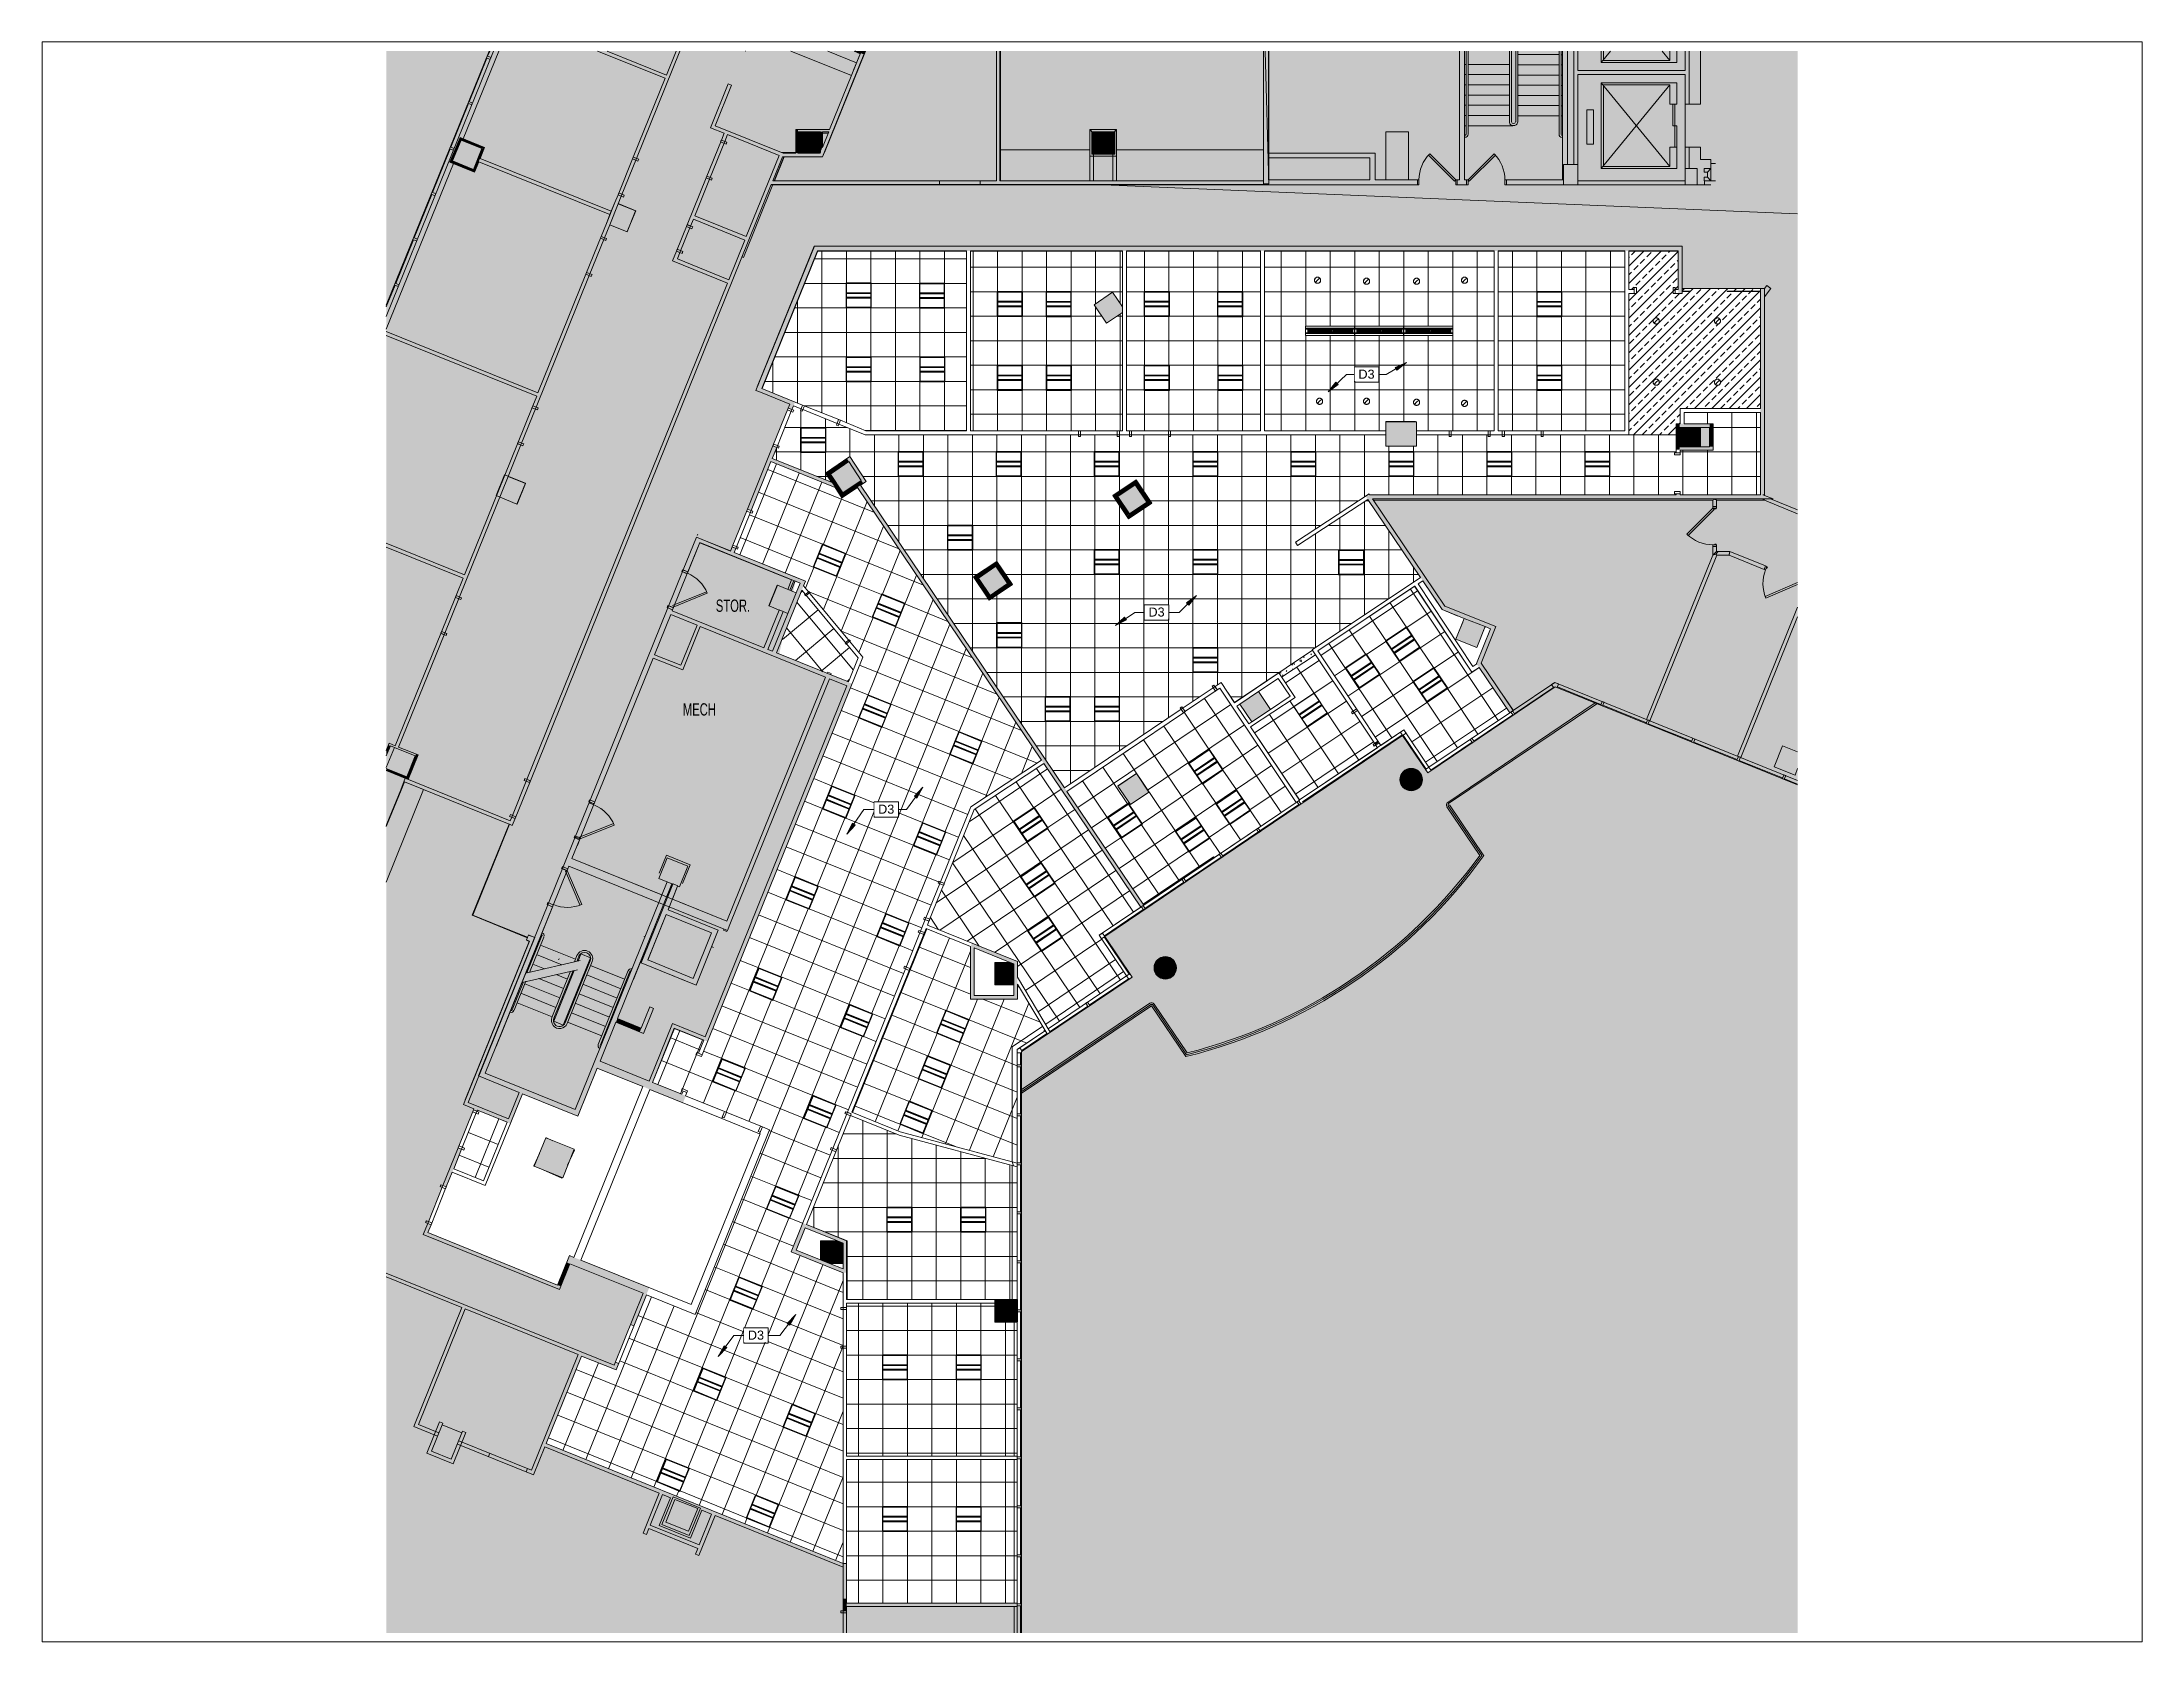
# Paper-space layout 'Layout1' of a CAD drawing. Header units: inches. Extents: x 1.05 to 9.45, y 0.8 to 7.2.
# The model-space entities are those that its viewports show. They can reach past a viewport. Long polylines and large blocks are cut down to what shows.
import ezdxf

# ---------------------------------------------------------------- set-up
doc = ezdxf.new("R2010")
doc.units = ezdxf.units.IN
doc.header["$LTSCALE"] = 48
doc.header["$MEASUREMENT"] = 0
doc.linetypes.add('Demolished', pattern=[0.1875, 0.125, -0.0625])
doc.layers.get('DefPoints').update_dxf_attribs({"lineweight": 9})
for name, color, linetype, lineweight in [('8th floor - 800-805 background_dwg', 8, 'Continuous', 9), ('A-ANNO-KEYN', 231, 'Continuous', 9), ('A-Area-Sqft', 10, 'Continuous', 20), ('A-CLNG', 13, 'Continuous', 13), ('A-CLNG-PATT', 13, 'Demolished', 9), ('A-COLS', 52, 'Continuous', 13), ('A-DETL-GENF', 92, 'Continuous', 9), ('A-DETL-THIN', 151, 'Continuous', 9), ('A-DOOR', 31, 'Continuous', 13), ('A-DOOR-FRAM', 31, 'Continuous', 20), ('A-Flor-Case-Exst', 7, 'Continuous', 9), ('A-WALL', 113, 'Continuous', 13), ('A-Wall-Bldg', 7, 'Continuous', 9), ('A-Wall-Exst', 7, 'Continuous', 9), ('A-WALL-PATT', 111, 'Continuous', 13), ('E-LITE-EQPM', 33, 'Continuous', 13), ('I-WALL', 2, 'Continuous', 13), ('Q-CASE', 7, 'Continuous', 9)]:
    doc.layers.add(name, color=color, linetype=linetype, lineweight=lineweight)
doc.styles.add('Arial', font='arial.ttf', dxfattribs={"height": 8.851796})
doc.styles.add('Arial Narrow', font='ARIALN.TTF', dxfattribs={"width": 0.8, "height": 12})

# ---------------------------------------------------------------- blocks, each defined once
blk = doc.blocks.new('Single Flush - OTJ_SOLIDFLUSH_ALUM-4827087-FIRST FLOOR RCP DEMO')
at = {"layer": 'A-DOOR-FRAM'}
for p, q in [((-20, 4), (-20, -1.75)), ((-20, 4), (-18, 4)), ((-18, 4), (-18, -1.75)), ((18.000004, 4), (18.000004, -1.75)), ((18.000004, 4), (20.000004, 4)), ((20.000004, 4), (20.000004, -1.75)), ((-20, -1.75), (-18, -1.75)), ((18.000004, -1.75), (20.000004, -1.75))]:
    blk.add_line(p, q, dxfattribs=at)
blk = doc.blocks.new('Single Flush - OTJ_SOLIDFLUSH_ALUM-4827086-FIRST FLOOR RCP DEMO')
at = {"layer": 'A-DOOR-FRAM'}
for p, q in [((-20, -4), (-20, 1.75)), ((-20, 1.75), (-18, 1.75)), ((-18, -4), (-18, 1.75)), ((18.000004, -4), (18.000004, 1.75)), ((18.000004, 1.75), (20.000004, 1.75)), ((20.000004, -4), (20.000004, 1.75)), ((-20, -4), (-18, -4)), ((18.000004, -4), (20.000004, -4))]:
    blk.add_line(p, q, dxfattribs=at)
blk = doc.blocks.new('Single Flush - OTJ_SOLIDFLUSH_ALUM 2_-4914806-FIRST FLOOR RCP DEMO')
at = {"layer": 'A-DOOR-FRAM'}
for p, q in [((-14, 4), (-14, -1.75)), ((-14, 4), (-12, 4)), ((-12, 4), (-12, -1.75)), ((12.000004, 4), (12.000004, -1.75)), ((12.000004, 4), (14.000004, 4)), ((14.000004, 4), (14.000004, -1.75)), ((-14, -1.75), (-12, -1.75)), ((12.000004, -1.75), (14.000004, -1.75))]:
    blk.add_line(p, q, dxfattribs=at)
blk = doc.blocks.new('Single Flush - OTJ_SOLIDFLUSH_ALUM-4852181-FIRST FLOOR RCP DEMO')
at = {"layer": 'A-DOOR-FRAM'}
for p, q in [((-20, -4), (-20, 1.75)), ((-20, 1.75), (-18, 1.75)), ((-18, -4), (-18, 1.75)), ((18.000004, -4), (18.000004, 1.75)), ((18.000004, 1.75), (20.000004, 1.75)), ((20.000004, -4), (20.000004, 1.75)), ((-20, -4), (-18, -4)), ((18.000004, -4), (20.000004, -4))]:
    blk.add_line(p, q, dxfattribs=at)
blk = doc.blocks.new('Single Flush - OTJ_SOLIDFLUSH_ALUM-V1-FIRST FLOOR RCP DEMO')
at = {"layer": 'A-DOOR-FRAM', "linetype": 'Demolished'}
for p, q in [((-20, -4), (-20, 1.75)), ((-20, 1.75), (-18, 1.75)), ((-18, -4), (-18, 1.75)), ((18.000004, -4), (18.000004, 1.75)), ((18.000004, 1.75), (20.000004, 1.75)), ((20.000004, -4), (20.000004, 1.75)), ((-20, -4), (-18, -4)), ((18.000004, -4), (20.000004, -4))]:
    blk.add_line(p, q, dxfattribs=at)
blk = doc.blocks.new('Single Flush - OTJ_SOLIDFLUSH_ALUM-V2-FIRST FLOOR RCP DEMO')
at = {"layer": 'A-DOOR-FRAM'}
for p, q in [((18.000004, 4), (18.000004, -1.75)), ((18.000004, 4), (20.000004, 4)), ((20.000004, 4), (20.000004, -1.75)), ((18.000004, -1.75), (20.000004, -1.75))]:
    blk.add_line(p, q, dxfattribs=at)
blk = doc.blocks.new('Single Flush - OTJ_SOLIDFLUSH_ALUM-V3-FIRST FLOOR RCP DEMO')
at = {"layer": 'A-DOOR-FRAM', "linetype": 'Demolished'}
for p, q in [((-20, 4), (-20, -1.75)), ((-20, 4), (-18, 4)), ((-18, 4), (-18, -1.75)), ((18.000004, 4), (18.000004, -1.75)), ((18.000004, 4), (20.000004, 4)), ((20.000004, 4), (20.000004, -1.75)), ((-20, -1.75), (-18, -1.75)), ((18.000004, -1.75), (20.000004, -1.75))]:
    blk.add_line(p, q, dxfattribs=at)
blk = doc.blocks.new('Single Flush - OTJ_SOLIDFLUSH_ALUM-V4-FIRST FLOOR RCP DEMO')
at = {"layer": 'A-DOOR-FRAM', "linetype": 'Demolished'}
for p, q in [((-20, -4), (-20, 1.75)), ((-20, 1.75), (-18, 1.75)), ((-18, -4), (-18, 1.75)), ((18.000004, -4), (18.000004, 1.75)), ((18.000004, 1.75), (20.000004, 1.75)), ((20.000004, -4), (20.000004, 1.75)), ((-20, -4), (-18, -4)), ((18.000004, -4), (20.000004, -4))]:
    blk.add_line(p, q, dxfattribs=at)
blk = doc.blocks.new('Rectangular Column - 24_ x 24_-4979499-FIRST FLOOR RCP DEMO')
at = {"layer": 'A-COLS'}
blk.add_hatch(color=256, dxfattribs=at).paths.add_polyline_path([(-12, -12), (12, -12), (12, 12), (-12, 12), (-12, 4.3)], flags=0)
for p, q in [((-12, 12), (12, 12)), ((-12, -12), (-12, 12)), ((12, 12), (12, -12)), ((12, -12), (-12, -12))]:
    blk.add_line(p, q, dxfattribs=at)
blk = doc.blocks.new('Rectangular Column - 22X22-4979500-FIRST FLOOR RCP DEMO')
at = {"layer": 'A-COLS'}
blk.add_hatch(color=256, dxfattribs=at).paths.add_polyline_path([(-11, 11), (-11, -11), (11, -11), (11, 11), (10.7, 11)], flags=0)
for p, q in [((-11, 11), (11, 11)), ((-11, -11), (-11, 11)), ((11, 11), (11, -11)), ((11, -11), (-11, -11))]:
    blk.add_line(p, q, dxfattribs=at)
blk = doc.blocks.new('Single Flush - OTJ_SOLIDFLUSH_ALUM-5004356-FIRST FLOOR RCP DEMO')
at = {"layer": 'A-DOOR-FRAM'}
for p, q in [((-20, 3.25), (-20, -2.5)), ((-20, 3.25), (-18, 3.25)), ((-18, 3.25), (-18, -2.5)), ((18.000004, 3.25), (18.000004, -2.5)), ((18.000004, 3.25), (20.000004, 3.25)), ((20.000004, 3.25), (20.000004, -2.5)), ((-20, -2.5), (-18, -2.5)), ((18.000004, -2.5), (20.000004, -2.5))]:
    blk.add_line(p, q, dxfattribs=at)
blk = doc.blocks.new('Single Flush - OTJ_SOLIDFLUSH_ALUM-5004367-FIRST FLOOR RCP DEMO')
at = {"layer": 'A-DOOR-FRAM'}
for p, q in [((-20, -3.25), (-20, 2.5)), ((-20, 2.5), (-18, 2.5)), ((-18, -3.25), (-18, 2.5)), ((18.000004, -3.25), (18.000004, 2.5)), ((18.000004, 2.5), (20.000004, 2.5)), ((20.000004, -3.25), (20.000004, 2.5)), ((-20, -3.25), (-18, -3.25)), ((18.000004, -3.25), (20.000004, -3.25))]:
    blk.add_line(p, q, dxfattribs=at)
blk = doc.blocks.new('Single Flush - OTJ_SOLIDFLUSH_ALUM-5004421-FIRST FLOOR RCP DEMO')
at = {"layer": 'A-DOOR-FRAM', "linetype": 'Demolished'}
for p, q in [((-20, 3.75), (-20, -2)), ((-20, 3.75), (-18, 3.75)), ((-18, 3.75), (-18, -2)), ((18.000004, 3.75), (18.000004, -2)), ((18.000004, 3.75), (20.000004, 3.75)), ((20.000004, 3.75), (20.000004, -2)), ((-20, -2), (-18, -2)), ((18.000004, -2), (20.000004, -2))]:
    blk.add_line(p, q, dxfattribs=at)
blk = doc.blocks.new('Single Flush - OTJ_SOLIDFLUSH_ALUM-5004453-FIRST FLOOR RCP DEMO')
at = {"layer": 'A-DOOR-FRAM'}
for p, q in [((-20, -3.75), (-20, 2)), ((-20, 2), (-18, 2)), ((-18, -3.75), (-18, 2)), ((18.000004, -3.75), (18.000004, 2)), ((18.000004, 2), (20.000004, 2)), ((20.000004, -3.75), (20.000004, 2)), ((-20, -3.75), (-18, -3.75)), ((18.000004, -3.75), (20.000004, -3.75))]:
    blk.add_line(p, q, dxfattribs=at)
blk = doc.blocks.new('Single Flush - OTJ_SOLIDFLUSH_ALUM-V5-FIRST FLOOR RCP DEMO')
at = {"layer": 'A-DOOR-FRAM', "linetype": 'Demolished'}
for p, q in [((-20, -3.75), (-20, 2)), ((-20, 2), (-18, 2)), ((-18, -3.75), (-18, 2)), ((18.000004, -3.75), (18.000004, 2)), ((18.000004, 2), (20.000004, 2)), ((20.000004, -3.75), (20.000004, 2)), ((-20, -3.75), (-18, -3.75)), ((18.000004, -3.75), (20.000004, -3.75))]:
    blk.add_line(p, q, dxfattribs=at)
blk = doc.blocks.new('Single Flush - OTJ_SOLIDFLUSH_ALUM-5212879-FIRST FLOOR RCP DEMO')
at = {"layer": 'A-DOOR-FRAM', "linetype": 'Demolished'}
for p, q in [((-20, -3.75), (-20, 2)), ((-20, 2), (-18, 2)), ((-18, -3.75), (-18, 2)), ((18.000004, -3.75), (18.000004, 2)), ((18.000004, 2), (20.000004, 2)), ((20.000004, -3.75), (20.000004, 2)), ((-20, -3.75), (-18, -3.75)), ((18.000004, -3.75), (20.000004, -3.75))]:
    blk.add_line(p, q, dxfattribs=at)
blk = doc.blocks.new('Single Flush - OTJ_SOLIDFLUSH_ALUM-5004866-FIRST FLOOR RCP DEMO')
at = {"layer": 'A-DOOR-FRAM', "linetype": 'Demolished'}
for p, q in [((-20, 2.125), (-20, -3.625)), ((-20, 2.125), (-18, 2.125)), ((-18, 2.125), (-18, -3.625)), ((18.000004, 2.125), (18.000004, -3.625)), ((18.000004, 2.125), (20.000004, 2.125)), ((20.000004, 2.125), (20.000004, -3.625)), ((-20, -3.625), (-18, -3.625)), ((18.000004, -3.625), (20.000004, -3.625))]:
    blk.add_line(p, q, dxfattribs=at)
blk = doc.blocks.new('Double Flush - Int-F-WDMF-60_ x 84_-5004905-FIRST FLOOR RCP DEMO')
at = {"layer": 'A-DOOR-FRAM', "linetype": 'Demolished'}
for p, q in [((-32, 2.5), (-30, 2.5)), ((-32, 2.5), (-32, 2)), ((-32, 2), (-31.5, 2)), ((-31.5, -2), (-31.5, 2)), ((-30, -2.5), (-30, 2.5)), ((30.000004, -2.5), (30.000004, 2.5)), ((30.000004, 2.5), (32.000004, 2.5)), ((31.500004, 2), (32.000004, 2)), ((31.500004, -2), (31.500004, 2)), ((32.000004, 2.5), (32.000004, 2)), ((-32, -2), (-31.5, -2)), ((-32, -2.5), (-32, -2)), ((-32, -2.5), (-30, -2.5)), ((30.000004, -2.5), (32.000004, -2.5)), ((31.500004, -2), (32.000004, -2)), ((32.000004, -2.5), (32.000004, -2))]:
    blk.add_line(p, q, dxfattribs=at)
blk = doc.blocks.new('Rectangular Column - 30x30-5035444-FIRST FLOOR RCP DEMO')
at = {"layer": 'A-COLS'}
blk.add_hatch(color=256, dxfattribs=at).paths.add_polyline_path([(-15, -15), (15, -15), (15, 15), (-15, 15), (-15, -14.6)], flags=0)
for p, q in [((-15, 15), (15, 15)), ((-15, -15), (-15, 15)), ((15, 15), (15, -15)), ((15, -15), (-15, -15))]:
    blk.add_line(p, q, dxfattribs=at)
blk = doc.blocks.new('L-Recessed-Axis-Plano - 2 X 2-4550865-FIRST FLOOR RCP DEMO')
at = {"layer": 'E-LITE-EQPM'}
for p, q in [((11.9, 11.9), (-11.9, 11.9)), ((-11.9, 11.9), (-11.9, -11.9)), ((-11.9, -11.6), (-11.9, 11.6)), ((-11.9, 11.6), (11.9, 11.6)), ((-11.9, 2.7), (11.9, 2.7)), ((11.9, 2.5), (-11.9, 2.5)), ((-11.9, 2.3), (11.9, 2.3)), ((-11.9, 2.2), (11.9, 2.2)), ((-11.9, 1.8), (11.9, 1.8)), ((11.9, -11.9), (11.9, 11.9)), ((11.9, 11.6), (11.9, -11.6)), ((-11.9, -1.8), (11.9, -1.8)), ((-11.9, -2.2), (11.9, -2.2)), ((-11.9, -2.3), (11.9, -2.3)), ((-11.9, -2.5), (11.9, -2.5)), ((-11.9, -2.7), (11.9, -2.7)), ((11.9, -11.6), (-11.9, -11.6)), ((-11.9, -11.9), (11.9, -11.9))]:
    blk.add_line(p, q, dxfattribs=at)
blk = doc.blocks.new('L-Recessed Circular - Downlight - 6_-5249376-FIRST FLOOR RCP DEMO')
at = {"layer": 'E-LITE-EQPM'}
for q in [(-2.1, -2.1), (2.1, 2.1)]:
    blk.add_line((0, 0), q, dxfattribs=at)
for start, end in [(360, 180), (180, 360)]:
    blk.add_arc((0, 0), 3, start, end, dxfattribs=at)
blk = doc.blocks.new('L-Pendant-Axis-LT-Louver - L-Pendant-Axis-LT-Louver-4581838-FIRST FLOOR RCP DEMO')
at = {"layer": 'E-LITE-EQPM'}
for p, q in [((24.2, 4.6), (-24.2, 4.6)), ((-24.2, 2.5), (-24.2, 4.6)), ((-24.2, 4.6), (-24.2, 4.6)), ((-24.2, 1.9), (-24.2, 2.5)), ((-24.2, 2.5), (24.2, 2.5)), ((24.2, 1.9), (-24.2, 1.9)), ((-24.2, -1.8), (-24.2, 1.8)), ((-24.2, 1.8), (-22, 1.8)), ((-22, 1.8), (-22, 1.8)), ((-22, 1.7), (-22, 1.8)), ((-22, 1.8), (-22, 1.8)), ((-22, 1.7), (-22, -1.7)), ((-22, 1.1), (-21.1, 1.1)), ((-21.1, -1.3), (-21.1, 1.3)), ((-21, 1.3), (-21.1, 1.3)), ((-21, 1.3), (-21, -1.3)), ((-21, 1.1), (-20.1, 1.1)), ((-20.1, -1.3), (-20.1, 1.3)), ((-20, 1.3), (-20.1, 1.3)), ((-20, 1.3), (-20, -1.3)), ((-20, 1.1), (-19.1, 1.1)), ((-19.1, -1.3), (-19.1, 1.3)), ((-19, 1.3), (-19.1, 1.3)), ((-19, 1.3), (-19, -1.3)), ((-19, 1.1), (-18.1, 1.1)), ((-18.1, -1.3), (-18.1, 1.3)), ((-18, 1.3), (-18.1, 1.3)), ((-18, 1.3), (-18, -1.3)), ((-18, 1.1), (-17.1, 1.1)), ((-17.1, -1.3), (-17.1, 1.3)), ((-17, 1.3), (-17.1, 1.3)), ((-17, 1.3), (-17, -1.3)), ((-17, 1.1), (-16.1, 1.1)), ((-16.1, -1.3), (-16.1, 1.3)), ((-16, 1.3), (-16.1, 1.3)), ((-16, 1.3), (-16, -1.3)), ((-16, 1.1), (-15.1, 1.1)), ((-15.1, -1.3), (-15.1, 1.3)), ((-15, 1.3), (-15.1, 1.3)), ((-15, 1.3), (-15, -1.3)), ((-15, 1.1), (-14.1, 1.1)), ((-14.1, -1.3), (-14.1, 1.3)), ((-14, 1.3), (-14.1, 1.3)), ((-14, 1.3), (-14, -1.3)), ((-14, 1.1), (-13.1, 1.1)), ((-13.1, -1.3), (-13.1, 1.3)), ((-13, 1.3), (-13.1, 1.3)), ((-13, 1.3), (-13, -1.3)), ((-13, 1.1), (-12.1, 1.1)), ((-12.1, -1.3), (-12.1, 1.3)), ((-12, 1.3), (-12.1, 1.3)), ((-12, 1.3), (-12, -1.3)), ((-12, 1.1), (-11.1, 1.1)), ((-11.1, -1.3), (-11.1, 1.3)), ((-11, 1.3), (-11.1, 1.3)), ((-11, 1.3), (-11, -1.3)), ((-11, 1.1), (-10.1, 1.1)), ((-10.1, -1.3), (-10.1, 1.3)), ((-10, 1.3), (-10.1, 1.3)), ((-10, 1.3), (-10, -1.3)), ((-10, 1.1), (-9.1, 1.1)), ((-9.1, -1.3), (-9.1, 1.3)), ((-9, 1.3), (-9.1, 1.3)), ((-9, 1.3), (-9, -1.3)), ((-9, 1.1), (-8.1, 1.1)), ((-8.1, -1.3), (-8.1, 1.3)), ((-8, 1.3), (-8.1, 1.3)), ((-8, 1.3), (-8, -1.3)), ((-8, 1.1), (-7.1, 1.1)), ((-7.1, -1.3), (-7.1, 1.3)), ((-7, 1.3), (-7.1, 1.3)), ((-7, 1.3), (-7, -1.3)), ((-7, 1.1), (-6.1, 1.1)), ((-6.1, -1.3), (-6.1, 1.3)), ((-6, 1.3), (-6.1, 1.3)), ((-6, 1.3), (-6, -1.3)), ((-6, 1.1), (-5, 1.1)), ((-5, 1.3), (-5, -1.3)), ((-5, -1.3), (-5, 1.3)), ((-5, 1.3), (-5, 1.3)), ((-5, 1.1), (-4, 1.1)), ((-4, 1.3), (-4, -1.3)), ((-4, -1.3), (-4, 1.3)), ((-4, 1.3), (-4, 1.3)), ((-4, 1.1), (-3, 1.1)), ((-3, 1.3), (-3, -1.3)), ((-3, -1.3), (-3, 1.3)), ((-3, 1.3), (-3, 1.3)), ((-3, 1.1), (-2, 1.1)), ((-2, 1.3), (-2, -1.3)), ((-2, -1.3), (-2, 1.3)), ((-2, 1.3), (-2, 1.3)), ((-2, 1.1), (-1, 1.1)), ((-1, 1.3), (-1, -1.3)), ((-1, -1.3), (-1, 1.3)), ((-1, 1.3), (-1, 1.3)), ((-1, 1.1), (0, 1.1)), ((0, 1.3), (0, -1.3)), ((0, -1.3), (0, 1.3)), ((0, 1.3), (0, 1.3)), ((0, 1.1), (1, 1.1)), ((1, 1.3), (1, -1.3)), ((1, -1.3), (1, 1.3)), ((1, 1.3), (1, 1.3)), ((1, 1.1), (2, 1.1)), ((2, 1.3), (2, -1.3)), ((2, -1.3), (2, 1.3)), ((2, 1.3), (2, 1.3)), ((2, 1.1), (3, 1.1)), ((3, 1.3), (3, -1.3)), ((3, -1.3), (3, 1.3)), ((3, 1.3), (3, 1.3)), ((3, 1.1), (4, 1.1)), ((4, 1.3), (4, -1.3)), ((4, -1.3), (4, 1.3)), ((4, 1.3), (4, 1.3)), ((4, 1.1), (5, 1.1)), ((5, 1.3), (5, -1.3)), ((5, -1.3), (5, 1.3)), ((5, 1.3), (5, 1.3)), ((5, 1.1), (6, 1.1)), ((6, -1.3), (6, 1.3)), ((6.1, 1.3), (6, 1.3)), ((6.1, 1.3), (6.1, -1.3)), ((6.1, 1.1), (7, 1.1)), ((7, -1.3), (7, 1.3)), ((7.1, 1.3), (7, 1.3)), ((7.1, 1.3), (7.1, -1.3)), ((7.1, 1.1), (8, 1.1)), ((8, -1.3), (8, 1.3)), ((8.1, 1.3), (8, 1.3)), ((8.1, 1.3), (8.1, -1.3)), ((8.1, 1.1), (9, 1.1)), ((9, -1.3), (9, 1.3)), ((9.1, 1.3), (9, 1.3)), ((9.1, 1.3), (9.1, -1.3)), ((9.1, 1.1), (10, 1.1)), ((10, -1.3), (10, 1.3)), ((10.1, 1.3), (10, 1.3)), ((10.1, 1.3), (10.1, -1.3)), ((10.1, 1.1), (11, 1.1)), ((11, -1.3), (11, 1.3)), ((11.1, 1.3), (11, 1.3)), ((11.1, 1.3), (11.1, -1.3)), ((11.1, 1.1), (12, 1.1)), ((12, -1.3), (12, 1.3)), ((12.1, 1.3), (12, 1.3)), ((12.1, 1.3), (12.1, -1.3)), ((12.1, 1.1), (13, 1.1)), ((13, -1.3), (13, 1.3)), ((13.1, 1.3), (13, 1.3)), ((13.1, 1.3), (13.1, -1.3)), ((13.1, 1.1), (14, 1.1)), ((14, -1.3), (14, 1.3)), ((14.1, 1.3), (14, 1.3)), ((14.1, 1.3), (14.1, -1.3)), ((14.1, 1.1), (15, 1.1)), ((15, -1.3), (15, 1.3)), ((15.1, 1.3), (15, 1.3)), ((15.1, 1.3), (15.1, -1.3)), ((15.1, 1.1), (16, 1.1)), ((16, -1.3), (16, 1.3)), ((16.1, 1.3), (16, 1.3)), ((16.1, 1.3), (16.1, -1.3)), ((16.1, 1.1), (17, 1.1)), ((17, -1.3), (17, 1.3)), ((17.1, 1.3), (17, 1.3)), ((17.1, 1.3), (17.1, -1.3)), ((17.1, 1.1), (18, 1.1)), ((18, -1.3), (18, 1.3)), ((18.1, 1.3), (18, 1.3)), ((18.1, 1.3), (18.1, -1.3)), ((18.1, 1.1), (19, 1.1)), ((19, -1.3), (19, 1.3)), ((19.1, 1.3), (19, 1.3)), ((19.1, 1.3), (19.1, -1.3)), ((19.1, 1.1), (20, 1.1)), ((20, -1.3), (20, 1.3)), ((20.1, 1.3), (20, 1.3)), ((20.1, 1.3), (20.1, -1.3)), ((20.1, 1.1), (21, 1.1)), ((21, -1.3), (21, 1.3)), ((21.1, 1.3), (21, 1.3)), ((21.1, 1.3), (21.1, -1.3)), ((21.1, 1.1), (22, 1.1)), ((22, 1.8), (22, 1.8)), ((22, 1.8), (24.2, 1.8)), ((22, 1.8), (22, 1.8)), ((22, 1.8), (22, 1.7)), ((22, -1.7), (22, 1.7)), ((24.2, 4.6), (24.2, 4.6)), ((24.2, 4.6), (24.2, 2.5)), ((24.2, 2.5), (24.2, 1.9)), ((24.2, 1.8), (24.2, -1.8)), ((-24.2, -1.8), (-22, -1.8)), ((-24.2, -2.5), (-24.2, -1.9)), ((-24.2, -1.9), (24.2, -1.9)), ((-24.2, -4.6), (-24.2, -2.5)), ((-24.2, -2.5), (24.2, -2.5)), ((-24.2, -4.6), (24.2, -4.6)), ((-24.2, -4.6), (-24.2, -4.6)), ((-24.2, -4.6), (24.2, -4.6)), ((-22, -1.1), (-21.1, -1.1)), ((-22, -1.8), (-22, -1.7)), ((-22, -1.8), (-22, -1.8)), ((-22, -1.8), (-22, -1.8)), ((-21.1, -1.3), (-21, -1.3)), ((-21, -1.1), (-20.1, -1.1)), ((-20.1, -1.3), (-20, -1.3)), ((-20, -1.1), (-19.1, -1.1)), ((-19.1, -1.3), (-19, -1.3)), ((-19, -1.1), (-18.1, -1.1)), ((-18.1, -1.3), (-18, -1.3)), ((-18, -1.1), (-17.1, -1.1)), ((-17.1, -1.3), (-17, -1.3)), ((-17, -1.1), (-16.1, -1.1)), ((-16.1, -1.3), (-16, -1.3)), ((-16, -1.1), (-15.1, -1.1)), ((-15.1, -1.3), (-15, -1.3)), ((-15, -1.1), (-14.1, -1.1)), ((-14.1, -1.3), (-14, -1.3)), ((-14, -1.1), (-13.1, -1.1)), ((-13.1, -1.3), (-13, -1.3)), ((-13, -1.1), (-12.1, -1.1)), ((-12.1, -1.3), (-12, -1.3)), ((-12, -1.1), (-11.1, -1.1)), ((-11.1, -1.3), (-11, -1.3)), ((-11, -1.1), (-10.1, -1.1)), ((-10.1, -1.3), (-10, -1.3)), ((-10, -1.1), (-9.1, -1.1)), ((-9.1, -1.3), (-9, -1.3)), ((-9, -1.1), (-8.1, -1.1)), ((-8.1, -1.3), (-8, -1.3)), ((-8, -1.1), (-7.1, -1.1)), ((-7.1, -1.3), (-7, -1.3)), ((-7, -1.1), (-6.1, -1.1)), ((-6.1, -1.3), (-6, -1.3)), ((-6, -1.1), (-5, -1.1)), ((-5, -1.1), (-4, -1.1)), ((-5, -1.3), (-5, -1.3)), ((-4, -1.1), (-3, -1.1)), ((-4, -1.3), (-4, -1.3)), ((-3, -1.1), (-2, -1.1)), ((-3, -1.3), (-3, -1.3)), ((-2, -1.1), (-1, -1.1)), ((-2, -1.3), (-2, -1.3)), ((-1, -1.1), (0, -1.1)), ((-1, -1.3), (-1, -1.3)), ((0, -1.1), (1, -1.1)), ((0, -1.3), (0, -1.3)), ((1, -1.1), (2, -1.1)), ((1, -1.3), (1, -1.3)), ((2, -1.1), (3, -1.1)), ((2, -1.3), (2, -1.3)), ((3, -1.1), (4, -1.1)), ((3, -1.3), (3, -1.3)), ((4, -1.1), (5, -1.1)), ((4, -1.3), (4, -1.3)), ((5, -1.1), (6, -1.1)), ((5, -1.3), (5, -1.3)), ((6, -1.3), (6.1, -1.3)), ((6.1, -1.1), (7, -1.1)), ((7, -1.3), (7.1, -1.3)), ((7.1, -1.1), (8, -1.1)), ((8, -1.3), (8.1, -1.3)), ((8.1, -1.1), (9, -1.1)), ((9, -1.3), (9.1, -1.3)), ((9.1, -1.1), (10, -1.1)), ((10, -1.3), (10.1, -1.3)), ((10.1, -1.1), (11, -1.1)), ((11, -1.3), (11.1, -1.3)), ((11.1, -1.1), (12, -1.1)), ((12, -1.3), (12.1, -1.3)), ((12.1, -1.1), (13, -1.1)), ((13, -1.3), (13.1, -1.3)), ((13.1, -1.1), (14, -1.1)), ((14, -1.3), (14.1, -1.3)), ((14.1, -1.1), (15, -1.1)), ((15, -1.3), (15.1, -1.3)), ((15.1, -1.1), (16, -1.1)), ((16, -1.3), (16.1, -1.3)), ((16.1, -1.1), (17, -1.1)), ((17, -1.3), (17.1, -1.3)), ((17.1, -1.1), (18, -1.1)), ((18, -1.3), (18.1, -1.3)), ((18.1, -1.1), (19, -1.1)), ((19, -1.3), (19.1, -1.3)), ((19.1, -1.1), (20, -1.1)), ((20, -1.3), (20.1, -1.3)), ((20.1, -1.1), (21, -1.1)), ((21, -1.3), (21.1, -1.3)), ((21.1, -1.1), (22, -1.1)), ((22, -1.7), (22, -1.8)), ((22, -1.8), (22, -1.8)), ((22, -1.8), (24.2, -1.8)), ((22, -1.8), (22, -1.8)), ((24.2, -1.9), (24.2, -2.5)), ((24.2, -2.5), (24.2, -4.6)), ((24.2, -4.6), (24.2, -4.6))]:
    blk.add_line(p, q, dxfattribs=at)
blk = doc.blocks.new('L-Pendant-Axis-LT-Louver - L-Pendant-Axis-LT-Louver-V6-FIRST FLOOR RCP DEMO')
at = {"layer": 'E-LITE-EQPM'}
for p, q in [((24.2, 4.6), (-24.2, 4.6)), ((-24.2, 2.5), (-24.2, 4.6)), ((-24.2, 4.6), (-24.2, 4.6)), ((-24.2, 1.9), (-24.2, 2.5)), ((-24.2, 2.5), (24.2, 2.5)), ((24.2, 1.9), (-24.2, 1.9)), ((-24.2, -1.8), (-24.2, 1.8)), ((-24.2, 1.8), (-22, 1.8)), ((-22, 1.8), (-22, 1.8)), ((-22, 1.7), (-22, 1.8)), ((-22, 1.8), (-22, 1.8)), ((-22, 1.7), (-22, -1.7)), ((-22, 1.1), (-21.1, 1.1)), ((-21.1, -1.3), (-21.1, 1.3)), ((-21, 1.3), (-21.1, 1.3)), ((-21, 1.3), (-21, -1.3)), ((-21, 1.1), (-20.1, 1.1)), ((-20.1, -1.3), (-20.1, 1.3)), ((-20, 1.3), (-20.1, 1.3)), ((-20, 1.3), (-20, -1.3)), ((-20, 1.1), (-19.1, 1.1)), ((-19.1, -1.3), (-19.1, 1.3)), ((-19, 1.3), (-19.1, 1.3)), ((-19, 1.3), (-19, -1.3)), ((-19, 1.1), (-18.1, 1.1)), ((-18.1, -1.3), (-18.1, 1.3)), ((-18, 1.3), (-18.1, 1.3)), ((-18, 1.3), (-18, -1.3)), ((-18, 1.1), (-17.1, 1.1)), ((-17.1, -1.3), (-17.1, 1.3)), ((-17, 1.3), (-17.1, 1.3)), ((-17, 1.3), (-17, -1.3)), ((-17, 1.1), (-16.1, 1.1)), ((-16.1, -1.3), (-16.1, 1.3)), ((-16, 1.3), (-16.1, 1.3)), ((-16, 1.3), (-16, -1.3)), ((-16, 1.1), (-15.1, 1.1)), ((-15.1, -1.3), (-15.1, 1.3)), ((-15, 1.3), (-15.1, 1.3)), ((-15, 1.3), (-15, -1.3)), ((-15, 1.1), (-14.1, 1.1)), ((-14.1, -1.3), (-14.1, 1.3)), ((-14, 1.3), (-14.1, 1.3)), ((-14, 1.3), (-14, -1.3)), ((-14, 1.1), (-13.1, 1.1)), ((-13.1, -1.3), (-13.1, 1.3)), ((-13, 1.3), (-13.1, 1.3)), ((-13, 1.3), (-13, -1.3)), ((-13, 1.1), (-12.1, 1.1)), ((-12.1, -1.3), (-12.1, 1.3)), ((-12, 1.3), (-12.1, 1.3)), ((-12, 1.3), (-12, -1.3)), ((-12, 1.1), (-11.1, 1.1)), ((-11.1, -1.3), (-11.1, 1.3)), ((-11, 1.3), (-11.1, 1.3)), ((-11, 1.3), (-11, -1.3)), ((-11, 1.1), (-10.1, 1.1)), ((-10.1, -1.3), (-10.1, 1.3)), ((-10, 1.3), (-10.1, 1.3)), ((-10, 1.3), (-10, -1.3)), ((-10, 1.1), (-9.1, 1.1)), ((-9.1, -1.3), (-9.1, 1.3)), ((-9, 1.3), (-9.1, 1.3)), ((-9, 1.3), (-9, -1.3)), ((-9, 1.1), (-8.1, 1.1)), ((-8.1, -1.3), (-8.1, 1.3)), ((-8, 1.3), (-8.1, 1.3)), ((-8, 1.3), (-8, -1.3)), ((-8, 1.1), (-7.1, 1.1)), ((-7.1, -1.3), (-7.1, 1.3)), ((-7, 1.3), (-7.1, 1.3)), ((-7, 1.3), (-7, -1.3)), ((-7, 1.1), (-6.1, 1.1)), ((-6.1, -1.3), (-6.1, 1.3)), ((-6, 1.3), (-6.1, 1.3)), ((-6, 1.3), (-6, -1.3)), ((-6, 1.1), (-5, 1.1)), ((-5, 1.3), (-5, -1.3)), ((-5, -1.3), (-5, 1.3)), ((-5, 1.3), (-5, 1.3)), ((-5, 1.1), (-4, 1.1)), ((-4, 1.3), (-4, -1.3)), ((-4, -1.3), (-4, 1.3)), ((-4, 1.3), (-4, 1.3)), ((-4, 1.1), (-3, 1.1)), ((-3, 1.3), (-3, -1.3)), ((-3, -1.3), (-3, 1.3)), ((-3, 1.3), (-3, 1.3)), ((-3, 1.1), (-2, 1.1)), ((-2, 1.3), (-2, -1.3)), ((-2, -1.3), (-2, 1.3)), ((-2, 1.3), (-2, 1.3)), ((-2, 1.1), (-1, 1.1)), ((-1, 1.3), (-1, -1.3)), ((-1, -1.3), (-1, 1.3)), ((-1, 1.3), (-1, 1.3)), ((-1, 1.1), (0, 1.1)), ((0, 1.3), (0, -1.3)), ((0, -1.3), (0, 1.3)), ((0, 1.3), (0, 1.3)), ((0, 1.1), (1, 1.1)), ((1, 1.3), (1, -1.3)), ((1, -1.3), (1, 1.3)), ((1, 1.3), (1, 1.3)), ((1, 1.1), (2, 1.1)), ((2, 1.3), (2, -1.3)), ((2, -1.3), (2, 1.3)), ((2, 1.3), (2, 1.3)), ((2, 1.1), (3, 1.1)), ((3, 1.3), (3, -1.3)), ((3, -1.3), (3, 1.3)), ((3, 1.3), (3, 1.3)), ((3, 1.1), (4, 1.1)), ((4, 1.3), (4, -1.3)), ((4, -1.3), (4, 1.3)), ((4, 1.3), (4, 1.3)), ((4, 1.1), (5, 1.1)), ((5, 1.3), (5, -1.3)), ((5, -1.3), (5, 1.3)), ((5, 1.3), (5, 1.3)), ((5, 1.1), (6, 1.1)), ((6, -1.3), (6, 1.3)), ((6.1, 1.3), (6, 1.3)), ((6.1, 1.3), (6.1, -1.3)), ((6.1, 1.1), (7, 1.1)), ((7, -1.3), (7, 1.3)), ((7.1, 1.3), (7, 1.3)), ((7.1, 1.3), (7.1, -1.3)), ((7.1, 1.1), (8, 1.1)), ((8, -1.3), (8, 1.3)), ((8.1, 1.3), (8, 1.3)), ((8.1, 1.3), (8.1, -1.3)), ((8.1, 1.1), (9, 1.1)), ((9, -1.3), (9, 1.3)), ((9.1, 1.3), (9, 1.3)), ((9.1, 1.3), (9.1, -1.3)), ((9.1, 1.1), (10, 1.1)), ((10, -1.3), (10, 1.3)), ((10.1, 1.3), (10, 1.3)), ((10.1, 1.3), (10.1, -1.3)), ((10.1, 1.1), (11, 1.1)), ((11, -1.3), (11, 1.3)), ((11.1, 1.3), (11, 1.3)), ((11.1, 1.3), (11.1, -1.3)), ((11.1, 1.1), (12, 1.1)), ((12, -1.3), (12, 1.3)), ((12.1, 1.3), (12, 1.3)), ((12.1, 1.3), (12.1, -1.3)), ((12.1, 1.1), (13, 1.1)), ((13, -1.3), (13, 1.3)), ((13.1, 1.3), (13, 1.3)), ((13.1, 1.3), (13.1, -1.3)), ((13.1, 1.1), (14, 1.1)), ((14, -1.3), (14, 1.3)), ((14.1, 1.3), (14, 1.3)), ((14.1, 1.3), (14.1, -1.3)), ((14.1, 1.1), (15, 1.1)), ((15, -1.3), (15, 1.3)), ((15.1, 1.3), (15, 1.3)), ((15.1, 1.3), (15.1, -1.3)), ((15.1, 1.1), (16, 1.1)), ((16, -1.3), (16, 1.3)), ((16.1, 1.3), (16, 1.3)), ((16.1, 1.3), (16.1, -1.3)), ((16.1, 1.1), (17, 1.1)), ((17, -1.3), (17, 1.3)), ((17.1, 1.3), (17, 1.3)), ((17.1, 1.3), (17.1, -1.3)), ((17.1, 1.1), (18, 1.1)), ((18, -1.3), (18, 1.3)), ((18.1, 1.3), (18, 1.3)), ((18.1, 1.3), (18.1, -1.3)), ((18.1, 1.1), (19, 1.1)), ((19, -1.3), (19, 1.3)), ((19.1, 1.3), (19, 1.3)), ((19.1, 1.3), (19.1, -1.3)), ((19.1, 1.1), (20, 1.1)), ((20, -1.3), (20, 1.3)), ((20.1, 1.3), (20, 1.3)), ((20.1, 1.3), (20.1, -1.3)), ((20.1, 1.1), (21, 1.1)), ((21, -1.3), (21, 1.3)), ((21.1, 1.3), (21, 1.3)), ((21.1, 1.3), (21.1, -1.3)), ((21.1, 1.1), (22, 1.1)), ((22, 1.8), (22, 1.8)), ((22, 1.8), (24.2, 1.8)), ((22, 1.8), (22, 1.8)), ((22, 1.8), (22, 1.7)), ((22, -1.7), (22, 1.7)), ((24.2, 4.6), (24.2, 4.6)), ((24.2, 4.6), (24.2, 2.5)), ((24.2, 2.5), (24.2, 1.9)), ((24.2, 1.8), (24.2, -1.8)), ((-24.2, -1.8), (-22, -1.8)), ((-24.2, -2.5), (-24.2, -1.9)), ((-24.2, -1.9), (24.2, -1.9)), ((-24.2, -4.6), (-24.2, -2.5)), ((-24.2, -2.5), (24.2, -2.5)), ((-24.2, -4.6), (24.2, -4.6)), ((-24.2, -4.6), (-24.2, -4.6)), ((-24.2, -4.6), (24.2, -4.6)), ((-22, -1.1), (-21.1, -1.1)), ((-22, -1.8), (-22, -1.7)), ((-22, -1.8), (-22, -1.8)), ((-22, -1.8), (-22, -1.8)), ((-21.1, -1.3), (-21, -1.3)), ((-21, -1.1), (-20.1, -1.1)), ((-20.1, -1.3), (-20, -1.3)), ((-20, -1.1), (-19.1, -1.1)), ((-19.1, -1.3), (-19, -1.3)), ((-19, -1.1), (-18.1, -1.1)), ((-18.1, -1.3), (-18, -1.3)), ((-18, -1.1), (-17.1, -1.1)), ((-17.1, -1.3), (-17, -1.3)), ((-17, -1.1), (-16.1, -1.1)), ((-16.1, -1.3), (-16, -1.3)), ((-16, -1.1), (-15.1, -1.1)), ((-15.1, -1.3), (-15, -1.3)), ((-15, -1.1), (-14.1, -1.1)), ((-14.1, -1.3), (-14, -1.3)), ((-14, -1.1), (-13.1, -1.1)), ((-13.1, -1.3), (-13, -1.3)), ((-13, -1.1), (-12.1, -1.1)), ((-12.1, -1.3), (-12, -1.3)), ((-12, -1.1), (-11.1, -1.1)), ((-11.1, -1.3), (-11, -1.3)), ((-11, -1.1), (-10.1, -1.1)), ((-10.1, -1.3), (-10, -1.3)), ((-10, -1.1), (-9.1, -1.1)), ((-9.1, -1.3), (-9, -1.3)), ((-9, -1.1), (-8.1, -1.1)), ((-8.1, -1.3), (-8, -1.3)), ((-8, -1.1), (-7.1, -1.1)), ((-7.1, -1.3), (-7, -1.3)), ((-7, -1.1), (-6.1, -1.1)), ((-6.1, -1.3), (-6, -1.3)), ((-6, -1.1), (-5, -1.1)), ((-5, -1.1), (-4, -1.1)), ((-5, -1.3), (-5, -1.3)), ((-4, -1.1), (-3, -1.1)), ((-4, -1.3), (-4, -1.3)), ((-3, -1.1), (-2, -1.1)), ((-3, -1.3), (-3, -1.3)), ((-2, -1.1), (-1, -1.1)), ((-2, -1.3), (-2, -1.3)), ((-1, -1.1), (0, -1.1)), ((-1, -1.3), (-1, -1.3)), ((0, -1.1), (1, -1.1)), ((0, -1.3), (0, -1.3)), ((1, -1.1), (2, -1.1)), ((1, -1.3), (1, -1.3)), ((2, -1.1), (3, -1.1)), ((2, -1.3), (2, -1.3)), ((3, -1.1), (4, -1.1)), ((3, -1.3), (3, -1.3)), ((4, -1.1), (5, -1.1)), ((4, -1.3), (4, -1.3)), ((5, -1.1), (6, -1.1)), ((5, -1.3), (5, -1.3)), ((6, -1.3), (6.1, -1.3)), ((6.1, -1.1), (7, -1.1)), ((7, -1.3), (7.1, -1.3)), ((7.1, -1.1), (8, -1.1)), ((8, -1.3), (8.1, -1.3)), ((8.1, -1.1), (9, -1.1)), ((9, -1.3), (9.1, -1.3)), ((9.1, -1.1), (10, -1.1)), ((10, -1.3), (10.1, -1.3)), ((10.1, -1.1), (11, -1.1)), ((11, -1.3), (11.1, -1.3)), ((11.1, -1.1), (12, -1.1)), ((12, -1.3), (12.1, -1.3)), ((12.1, -1.1), (13, -1.1)), ((13, -1.3), (13.1, -1.3)), ((13.1, -1.1), (14, -1.1)), ((14, -1.3), (14.1, -1.3)), ((14.1, -1.1), (15, -1.1)), ((15, -1.3), (15.1, -1.3)), ((15.1, -1.1), (16, -1.1)), ((16, -1.3), (16.1, -1.3)), ((16.1, -1.1), (17, -1.1)), ((17, -1.3), (17.1, -1.3)), ((17.1, -1.1), (18, -1.1)), ((18, -1.3), (18.1, -1.3)), ((18.1, -1.1), (19, -1.1)), ((19, -1.3), (19.1, -1.3)), ((19.1, -1.1), (20, -1.1)), ((20, -1.3), (20.1, -1.3)), ((20.1, -1.1), (21, -1.1)), ((21, -1.3), (21.1, -1.3)), ((21.1, -1.1), (22, -1.1)), ((22, -1.7), (22, -1.8)), ((22, -1.8), (22, -1.8)), ((22, -1.8), (24.2, -1.8)), ((22, -1.8), (22, -1.8)), ((24.2, -1.9), (24.2, -2.5)), ((24.2, -2.5), (24.2, -4.6)), ((24.2, -4.6), (24.2, -4.6))]:
    blk.add_line(p, q, dxfattribs=at)
blk = doc.blocks.new('L-Pendant-Axis-LT-Louver - L-Pendant-Axis-LT-Louver-V7-FIRST FLOOR RCP DEMO')
at = {"layer": 'E-LITE-EQPM'}
for p, q in [((24.2, 4.6), (-24.2, 4.6)), ((-24.2, 2.5), (-24.2, 4.6)), ((-24.2, 4.6), (-24.2, 4.6)), ((-24.2, 1.9), (-24.2, 2.5)), ((-24.2, 2.5), (24.2, 2.5)), ((24.2, 1.9), (-24.2, 1.9)), ((-24.2, -1.8), (-24.2, 1.8)), ((-24.2, 1.8), (-22, 1.8)), ((-22, 1.8), (-22, 1.8)), ((-22, 1.7), (-22, 1.8)), ((-22, 1.8), (-22, 1.8)), ((-22, 1.7), (-22, -1.7)), ((-22, 1.1), (-21.1, 1.1)), ((-21.1, -1.3), (-21.1, 1.3)), ((-21, 1.3), (-21.1, 1.3)), ((-21, 1.3), (-21, -1.3)), ((-21, 1.1), (-20.1, 1.1)), ((-20.1, -1.3), (-20.1, 1.3)), ((-20, 1.3), (-20.1, 1.3)), ((-20, 1.3), (-20, -1.3)), ((-20, 1.1), (-19.1, 1.1)), ((-19.1, -1.3), (-19.1, 1.3)), ((-19, 1.3), (-19.1, 1.3)), ((-19, 1.3), (-19, -1.3)), ((-19, 1.1), (-18.1, 1.1)), ((-18.1, -1.3), (-18.1, 1.3)), ((-18, 1.3), (-18.1, 1.3)), ((-18, 1.3), (-18, -1.3)), ((-18, 1.1), (-17.1, 1.1)), ((-17.1, -1.3), (-17.1, 1.3)), ((-17, 1.3), (-17.1, 1.3)), ((-17, 1.3), (-17, -1.3)), ((-17, 1.1), (-16.1, 1.1)), ((-16.1, -1.3), (-16.1, 1.3)), ((-16, 1.3), (-16.1, 1.3)), ((-16, 1.3), (-16, -1.3)), ((-16, 1.1), (-15.1, 1.1)), ((-15.1, -1.3), (-15.1, 1.3)), ((-15, 1.3), (-15.1, 1.3)), ((-15, 1.3), (-15, -1.3)), ((-15, 1.1), (-14.1, 1.1)), ((-14.1, -1.3), (-14.1, 1.3)), ((-14, 1.3), (-14.1, 1.3)), ((-14, 1.3), (-14, -1.3)), ((-14, 1.1), (-13.1, 1.1)), ((-13.1, -1.3), (-13.1, 1.3)), ((-13, 1.3), (-13.1, 1.3)), ((-13, 1.3), (-13, -1.3)), ((-13, 1.1), (-12.1, 1.1)), ((-12.1, -1.3), (-12.1, 1.3)), ((-12, 1.3), (-12.1, 1.3)), ((-12, 1.3), (-12, -1.3)), ((-12, 1.1), (-11.1, 1.1)), ((-11.1, -1.3), (-11.1, 1.3)), ((-11, 1.3), (-11.1, 1.3)), ((-11, 1.3), (-11, -1.3)), ((-11, 1.1), (-10.1, 1.1)), ((-10.1, -1.3), (-10.1, 1.3)), ((-10, 1.3), (-10.1, 1.3)), ((-10, 1.3), (-10, -1.3)), ((-10, 1.1), (-9.1, 1.1)), ((-9.1, -1.3), (-9.1, 1.3)), ((-9, 1.3), (-9.1, 1.3)), ((-9, 1.3), (-9, -1.3)), ((-9, 1.1), (-8.1, 1.1)), ((-8.1, -1.3), (-8.1, 1.3)), ((-8, 1.3), (-8.1, 1.3)), ((-8, 1.3), (-8, -1.3)), ((-8, 1.1), (-7.1, 1.1)), ((-7.1, -1.3), (-7.1, 1.3)), ((-7, 1.3), (-7.1, 1.3)), ((-7, 1.3), (-7, -1.3)), ((-7, 1.1), (-6.1, 1.1)), ((-6.1, -1.3), (-6.1, 1.3)), ((-6, 1.3), (-6.1, 1.3)), ((-6, 1.3), (-6, -1.3)), ((-6, 1.1), (-5, 1.1)), ((-5, 1.3), (-5, -1.3)), ((-5, -1.3), (-5, 1.3)), ((-5, 1.3), (-5, 1.3)), ((-5, 1.1), (-4, 1.1)), ((-4, 1.3), (-4, -1.3)), ((-4, -1.3), (-4, 1.3)), ((-4, 1.3), (-4, 1.3)), ((-4, 1.1), (-3, 1.1)), ((-3, 1.3), (-3, -1.3)), ((-3, -1.3), (-3, 1.3)), ((-3, 1.3), (-3, 1.3)), ((-3, 1.1), (-2, 1.1)), ((-2, 1.3), (-2, -1.3)), ((-2, -1.3), (-2, 1.3)), ((-2, 1.3), (-2, 1.3)), ((-2, 1.1), (-1, 1.1)), ((-1, 1.3), (-1, -1.3)), ((-1, -1.3), (-1, 1.3)), ((-1, 1.3), (-1, 1.3)), ((-1, 1.1), (0, 1.1)), ((0, 1.3), (0, -1.3)), ((0, -1.3), (0, 1.3)), ((0, 1.3), (0, 1.3)), ((0, 1.1), (1, 1.1)), ((1, 1.3), (1, -1.3)), ((1, -1.3), (1, 1.3)), ((1, 1.3), (1, 1.3)), ((1, 1.1), (2, 1.1)), ((2, 1.3), (2, -1.3)), ((2, -1.3), (2, 1.3)), ((2, 1.3), (2, 1.3)), ((2, 1.1), (3, 1.1)), ((3, 1.3), (3, -1.3)), ((3, -1.3), (3, 1.3)), ((3, 1.3), (3, 1.3)), ((3, 1.1), (4, 1.1)), ((4, 1.3), (4, -1.3)), ((4, -1.3), (4, 1.3)), ((4, 1.3), (4, 1.3)), ((4, 1.1), (5, 1.1)), ((5, 1.3), (5, -1.3)), ((5, -1.3), (5, 1.3)), ((5, 1.3), (5, 1.3)), ((5, 1.1), (6, 1.1)), ((6, -1.3), (6, 1.3)), ((6.1, 1.3), (6, 1.3)), ((6.1, 1.3), (6.1, -1.3)), ((6.1, 1.1), (7, 1.1)), ((7, -1.3), (7, 1.3)), ((7.1, 1.3), (7, 1.3)), ((7.1, 1.3), (7.1, -1.3)), ((7.1, 1.1), (8, 1.1)), ((8, -1.3), (8, 1.3)), ((8.1, 1.3), (8, 1.3)), ((8.1, 1.3), (8.1, -1.3)), ((8.1, 1.1), (9, 1.1)), ((9, -1.3), (9, 1.3)), ((9.1, 1.3), (9, 1.3)), ((9.1, 1.3), (9.1, -1.3)), ((9.1, 1.1), (10, 1.1)), ((10, -1.3), (10, 1.3)), ((10.1, 1.3), (10, 1.3)), ((10.1, 1.3), (10.1, -1.3)), ((10.1, 1.1), (11, 1.1)), ((11, -1.3), (11, 1.3)), ((11.1, 1.3), (11, 1.3)), ((11.1, 1.3), (11.1, -1.3)), ((11.1, 1.1), (12, 1.1)), ((12, -1.3), (12, 1.3)), ((12.1, 1.3), (12, 1.3)), ((12.1, 1.3), (12.1, -1.3)), ((12.1, 1.1), (13, 1.1)), ((13, -1.3), (13, 1.3)), ((13.1, 1.3), (13, 1.3)), ((13.1, 1.3), (13.1, -1.3)), ((13.1, 1.1), (14, 1.1)), ((14, -1.3), (14, 1.3)), ((14.1, 1.3), (14, 1.3)), ((14.1, 1.3), (14.1, -1.3)), ((14.1, 1.1), (15, 1.1)), ((15, -1.3), (15, 1.3)), ((15.1, 1.3), (15, 1.3)), ((15.1, 1.3), (15.1, -1.3)), ((15.1, 1.1), (16, 1.1)), ((16, -1.3), (16, 1.3)), ((16.1, 1.3), (16, 1.3)), ((16.1, 1.3), (16.1, -1.3)), ((16.1, 1.1), (17, 1.1)), ((17, -1.3), (17, 1.3)), ((17.1, 1.3), (17, 1.3)), ((17.1, 1.3), (17.1, -1.3)), ((17.1, 1.1), (18, 1.1)), ((18, -1.3), (18, 1.3)), ((18.1, 1.3), (18, 1.3)), ((18.1, 1.3), (18.1, -1.3)), ((18.1, 1.1), (19, 1.1)), ((19, -1.3), (19, 1.3)), ((19.1, 1.3), (19, 1.3)), ((19.1, 1.3), (19.1, -1.3)), ((19.1, 1.1), (20, 1.1)), ((20, -1.3), (20, 1.3)), ((20.1, 1.3), (20, 1.3)), ((20.1, 1.3), (20.1, -1.3)), ((20.1, 1.1), (21, 1.1)), ((21, -1.3), (21, 1.3)), ((21.1, 1.3), (21, 1.3)), ((21.1, 1.3), (21.1, -1.3)), ((21.1, 1.1), (22, 1.1)), ((22, 1.8), (22, 1.8)), ((22, 1.8), (24.2, 1.8)), ((22, 1.8), (22, 1.8)), ((22, 1.8), (22, 1.7)), ((22, -1.7), (22, 1.7)), ((24.2, 4.6), (24.2, 4.6)), ((24.2, 4.6), (24.2, 2.5)), ((24.2, 2.5), (24.2, 1.9)), ((24.2, 1.8), (24.2, -1.8)), ((-24.2, -1.8), (-22, -1.8)), ((-24.2, -2.5), (-24.2, -1.9)), ((-24.2, -1.9), (24.2, -1.9)), ((-24.2, -4.6), (-24.2, -2.5)), ((-24.2, -2.5), (24.2, -2.5)), ((-24.2, -4.6), (24.2, -4.6)), ((-24.2, -4.6), (-24.2, -4.6)), ((-24.2, -4.6), (24.2, -4.6)), ((-22, -1.1), (-21.1, -1.1)), ((-22, -1.8), (-22, -1.7)), ((-22, -1.8), (-22, -1.8)), ((-22, -1.8), (-22, -1.8)), ((-21.1, -1.3), (-21, -1.3)), ((-21, -1.1), (-20.1, -1.1)), ((-20.1, -1.3), (-20, -1.3)), ((-20, -1.1), (-19.1, -1.1)), ((-19.1, -1.3), (-19, -1.3)), ((-19, -1.1), (-18.1, -1.1)), ((-18.1, -1.3), (-18, -1.3)), ((-18, -1.1), (-17.1, -1.1)), ((-17.1, -1.3), (-17, -1.3)), ((-17, -1.1), (-16.1, -1.1)), ((-16.1, -1.3), (-16, -1.3)), ((-16, -1.1), (-15.1, -1.1)), ((-15.1, -1.3), (-15, -1.3)), ((-15, -1.1), (-14.1, -1.1)), ((-14.1, -1.3), (-14, -1.3)), ((-14, -1.1), (-13.1, -1.1)), ((-13.1, -1.3), (-13, -1.3)), ((-13, -1.1), (-12.1, -1.1)), ((-12.1, -1.3), (-12, -1.3)), ((-12, -1.1), (-11.1, -1.1)), ((-11.1, -1.3), (-11, -1.3)), ((-11, -1.1), (-10.1, -1.1)), ((-10.1, -1.3), (-10, -1.3)), ((-10, -1.1), (-9.1, -1.1)), ((-9.1, -1.3), (-9, -1.3)), ((-9, -1.1), (-8.1, -1.1)), ((-8.1, -1.3), (-8, -1.3)), ((-8, -1.1), (-7.1, -1.1)), ((-7.1, -1.3), (-7, -1.3)), ((-7, -1.1), (-6.1, -1.1)), ((-6.1, -1.3), (-6, -1.3)), ((-6, -1.1), (-5, -1.1)), ((-5, -1.1), (-4, -1.1)), ((-5, -1.3), (-5, -1.3)), ((-4, -1.1), (-3, -1.1)), ((-4, -1.3), (-4, -1.3)), ((-3, -1.1), (-2, -1.1)), ((-3, -1.3), (-3, -1.3)), ((-2, -1.1), (-1, -1.1)), ((-2, -1.3), (-2, -1.3)), ((-1, -1.1), (0, -1.1)), ((-1, -1.3), (-1, -1.3)), ((0, -1.1), (1, -1.1)), ((0, -1.3), (0, -1.3)), ((1, -1.1), (2, -1.1)), ((1, -1.3), (1, -1.3)), ((2, -1.1), (3, -1.1)), ((2, -1.3), (2, -1.3)), ((3, -1.1), (4, -1.1)), ((3, -1.3), (3, -1.3)), ((4, -1.1), (5, -1.1)), ((4, -1.3), (4, -1.3)), ((5, -1.1), (6, -1.1)), ((5, -1.3), (5, -1.3)), ((6, -1.3), (6.1, -1.3)), ((6.1, -1.1), (7, -1.1)), ((7, -1.3), (7.1, -1.3)), ((7.1, -1.1), (8, -1.1)), ((8, -1.3), (8.1, -1.3)), ((8.1, -1.1), (9, -1.1)), ((9, -1.3), (9.1, -1.3)), ((9.1, -1.1), (10, -1.1)), ((10, -1.3), (10.1, -1.3)), ((10.1, -1.1), (11, -1.1)), ((11, -1.3), (11.1, -1.3)), ((11.1, -1.1), (12, -1.1)), ((12, -1.3), (12.1, -1.3)), ((12.1, -1.1), (13, -1.1)), ((13, -1.3), (13.1, -1.3)), ((13.1, -1.1), (14, -1.1)), ((14, -1.3), (14.1, -1.3)), ((14.1, -1.1), (15, -1.1)), ((15, -1.3), (15.1, -1.3)), ((15.1, -1.1), (16, -1.1)), ((16, -1.3), (16.1, -1.3)), ((16.1, -1.1), (17, -1.1)), ((17, -1.3), (17.1, -1.3)), ((17.1, -1.1), (18, -1.1)), ((18, -1.3), (18.1, -1.3)), ((18.1, -1.1), (19, -1.1)), ((19, -1.3), (19.1, -1.3)), ((19.1, -1.1), (20, -1.1)), ((20, -1.3), (20.1, -1.3)), ((20.1, -1.1), (21, -1.1)), ((21, -1.3), (21.1, -1.3)), ((21.1, -1.1), (22, -1.1)), ((22, -1.7), (22, -1.8)), ((22, -1.8), (22, -1.8)), ((22, -1.8), (24.2, -1.8)), ((22, -1.8), (22, -1.8)), ((24.2, -1.9), (24.2, -2.5)), ((24.2, -2.5), (24.2, -4.6)), ((24.2, -4.6), (24.2, -4.6))]:
    blk.add_line(p, q, dxfattribs=at)
blk = doc.blocks.new('L-Recessed Circular - Downlight - 6_-5241063-FIRST FLOOR RCP DEMO')
at = {"layer": 'E-LITE-EQPM'}
for q in [(-2.1, -2.1), (2.1, 2.1)]:
    blk.add_line((0, 0), q, dxfattribs=at)
for start, end in [(360, 180), (180, 360)]:
    blk.add_arc((0, 0), 3, start, end, dxfattribs=at)
blk = doc.blocks.new('8th floor - 800-805 background_dwg_C-Counter Top1 - 24_ Depth-4634366-FIRST FLOOR DEMOLITION-5243278-FIRST FLOOR RCP DEMO')
at = {"layer": 'Q-CASE'}
for p, q in [((58, -0.8), (51.4, -0.8)), ((-6.1, -24), (58, -24))]:
    blk.add_line(p, q, dxfattribs=at)
blk = doc.blocks.new('8th floor - 800-805 background_dwg_C-Counter Top - ADJ HEIGHT 2_7_ D-4634555-FIRST FLOOR DEMOLITION-5243279-FIRST FLOOR RCP DEMO')
at = {"layer": 'Q-CASE'}
for p, q in [((40.5, 31), (-47.3, 31)), ((40.5, 0.7), (-47.3, 0.7))]:
    blk.add_line(p, q, dxfattribs=at)
blk = doc.blocks.new('8th floor - 800-805 background_dwg_C-Counter Top - ADJ HEIGHT 2_7_ D-4557805-FIRST FLOOR DEMOLITION-5243280-FIRST FLOOR RCP DEMO')
at = {"layer": 'Q-CASE'}
blk.add_line((96.6, 0.7), (-47.3, 0.7), dxfattribs=at)
at = {"layer": 'Q-CASE', "flags": 128}
blk.add_lwpolyline([(96.6, 0.6), (96.6, 0.7), (96.6, 31), (-47.3, 31)], dxfattribs=at)
blk = doc.blocks.new('8th floor - 800-805 background_dwg-4807125-FIRST FLOOR RCP DEMO')
at = {"layer": 'A-Wall-Bldg'}
h = blk.add_hatch(color=256, dxfattribs=at)
h.paths.add_polyline_path([(1317.5, 942.5), (1317.5, 947.5), (1276.1, 947.5), (1276.1, 973.5), (1171.7, 973.5), (1171.7, 1073.6), (1166.7, 1073.6), (1166.7, 942.5), (1308.7, 942.5)], flags=0)
h.paths.add_polyline_path([(1260.4, 947.5), (1171.7, 947.5), (1171.7, 969.1), (1271.1, 969.1), (1271, 947.5)], flags=0)
h = blk.add_hatch(color=256, dxfattribs=at)
h.paths.add_polyline_path([(1579.7, 942.5), (1579.7, 946.5), (1474.7, 946.5), (1474.7, 942.5), (1579.7, 942.5)], flags=0)
h.paths.add_polyline_path([(1460.7, 942.5), (1460.7, 947.5), (1404.7, 947.5), (1404.7, 942.5)], flags=0)
h.paths.add_polyline_path([(1583.7, 958.5), (1583.7, 958.5), (1583.7, 979.5), (1579.7, 979.5), (1579.7, 958.5)], flags=0)
h.paths.add_polyline_path([(1474.7, 962.5), (1474.7, 1050.5), (1579.7, 1050.5), (1579.7, 1021.5), (1583.7, 1021.5), (1583.7, 1073.6), (1579.7, 1073.6), (1579.7, 1054.5), (1474.7, 1054.5), (1474.7, 1073.6), (1470.7, 1073.6), (1470.7, 962.5), (1474.7, 962.5)], flags=0)
h = blk.add_hatch(color=256, dxfattribs=at)
h.paths.add_polyline_path([(1598.8, 942.5), (1598.8, 946.5), (1602.8, 946.5), (1603, 962.6), (1602.7, 962.7), (1602.6, 978.7), (1594.3, 979.5), (1583.7, 979.5), (1583.7, 958.5), (1591.7, 958.5), (1591.7, 942.5), (1594.7, 942.5)], flags=0)
h.paths.add_polyline_path([(1594.7, 1021.5), (1594.7, 1073.6), (1583.7, 1073.6), (1583.7, 1021.5)], flags=0)
h.paths.add_polyline_path([(1594.7, 1021.5), (1594.7, 1021.5), (1583.7, 1021.5)], flags=0)
for points in [[(711, 973.6), (711, 994.6), (710.7, 994.6), (710.7, 973.6)], [(1020.7, 972.6), (1020.7, 972.6), (999, 972.6), (999, 994.6), (998.7, 994.6), (998.7, 972.6), (998.8, 972.6)], [(1308.7, 947.5), (1308.7, 994.5), (1286.7, 994.5), (1286.7, 947.5), (1291.4, 947.5)], [(543.6, 896.7), (551.9, 917.1), (534.7, 924.1), (534.7, 923.8), (551.7, 917), (543.6, 896.8)], [(1286.7, 701.7), (1286.7, 710.5), (1315.7, 710.5), (1315.7, 710.8), (1286.7, 710.8), (1286.7, 701.7)], [(682.4, 530), (690.6, 550.4), (690.5, 550.4), (682.3, 530.1)], [(1355.6, 498.5), (1359.2, 507.5), (1355.5, 498.5)], [(1173.7, 428.7), (1173.7, 428.7), (1161.9, 446.2), (1161.9, 446.2), (1171.6, 431.7)], [(1687.5, 364.4), (1690, 370.7), (1690, 387.1), (1675.3, 393), (1667.1, 372.6), (1682.1, 366.5)], [(327.8, 362.7), (336, 383), (335.8, 383.1), (327.6, 362.8), (327.6, 362.8)], [(1312.5, 349), (1314.8, 349.5), (1316.9, 350.4), (1318.8, 351.8), (1320.3, 353.5), (1321.4, 355.5), (1322.2, 357.6), (1322.4, 359.9), (1322.2, 362.2), (1321.4, 364.4), (1320.2, 366.5), (1318.8, 368.1), (1316.9, 369.5), (1314.8, 370.4), (1312.5, 370.9), (1310.2, 370.9), (1308, 370.4), (1305.9, 369.5), (1304, 368.1), (1302.5, 366.4), (1301.3, 364.4), (1300.6, 362.2), (1300.4, 359.9), (1300.6, 357.6), (1301.3, 355.5), (1302.5, 353.5), (1304.2, 351.7), (1305.9, 350.4), (1308, 349.5), (1310.2, 349)], [(1054.6, 347.7), (1054.6, 347.7), (1042.3, 366), (1024.1, 353.6), (1024.1, 353.6), (1042.3, 365.9), (1054.1, 348.4)], [(608.2, 165.2), (626.2, 209.8), (581.6, 227.7), (563.6, 183.3), (563.7, 183.3), (581.7, 227.7), (626.2, 209.7), (608.2, 165.2)], [(1071.8, 164.6), (1074, 165.1), (1076.1, 166), (1078, 167.4), (1079.5, 169.1), (1080.7, 171.1), (1081.4, 173.3), (1081.6, 175.6), (1081.4, 177.8), (1080.7, 180), (1079.5, 182), (1078, 183.7), (1076.1, 185.1), (1074, 186), (1071.8, 186.5), (1069.5, 186.5), (1067.2, 186), (1065.1, 185.1), (1063.3, 183.7), (1061.7, 182), (1060.6, 180), (1059.9, 177.8), (1059.6, 175.6), (1059.9, 173.3), (1060.6, 171.1), (1061.7, 169.1), (1063.3, 167.4), (1065.1, 166), (1067.2, 165.1), (1069.5, 164.6)], [(464.2, 8.8), (464.2, 8.8), (464.1, 8.8)], [(925.6, -171.4), (925.6, -171.4), (925.6, -171.2), (903.7, -171.2), (903.7, -149.4), (903.6, -149.4), (903.6, -171.4), (925.6, -171.4)]]:
    blk.add_hatch(color=256, dxfattribs=at).paths.add_polyline_path(points, flags=0)
h = blk.add_hatch(color=256, dxfattribs=at)
h.paths.add_polyline_path([(1591.7, 942.5), (1591.7, 958.5), (1579.7, 958.5), (1579.7, 942.5), (1583.7, 942.5)], flags=0)
h.paths.add_polyline_path([(1470.7, 942.5), (1474.7, 942.5), (1474.7, 962.5), (1460.7, 962.5), (1460.7, 942.5)], flags=0)
h = blk.add_hatch(color=256, dxfattribs=at)
h.paths.add_polyline_path([(1013.1, 806.9), (1013.1, 806.9), (1000.8, 825.1), (1000.8, 825.1), (1013.1, 806.9)], flags=0)
h.paths.add_polyline_path([(1028.6, 823.2), (1028.6, 823.2), (1027.3, 825.1)], flags=0)
h = blk.add_hatch(color=256, dxfattribs=at)
h.paths.add_polyline_path([(1571, 682.5), (1571, 682.5), (1571.1, 708.5), (1571, 708.5), (1571, 683)], flags=0)
h.paths.add_polyline_path([(1603.7, 686), (1603.7, 705), (1595, 705), (1595, 686), (1603.6, 686)], flags=0)
h = blk.add_hatch(color=256, dxfattribs=at)
h.paths.add_polyline_path([(435.7, 629.7), (443.9, 650.1), (443.7, 650.2), (435.5, 629.8)], flags=0)
h.paths.add_polyline_path([(423.6, 658.3), (423.6, 658.3), (423.6, 658.3)], flags=0)
h = blk.add_hatch(color=256, dxfattribs=at)
h.paths.add_polyline_path([(492.5, 36.8), (552.5, 185.1), (501, 58.7), (413.2, 94.2), (404.4, 72.3), (491.3, 37.2)], flags=0)
h.paths.add_polyline_path([(557.3, 116.4), (565.1, 135.7), (557.2, 116.5), (534.1, 125.9), (579.2, 237.4), (579, 237.5), (533.9, 125.9), (557.2, 116.5)], flags=0)
h.paths.add_polyline_path([(569.4, 135.7), (569.4, 135.7), (569.4, 135.7)], flags=0)
h.paths.add_polyline_path([(455, 197.4), (471.3, 237.5), (466.7, 239.4), (465.8, 237.3), (470.3, 235.4), (465.7, 224)], flags=0)
h.paths.add_polyline_path([(484.8, 270.9), (486.5, 275), (486.4, 275.1), (485.3, 272.5), (480.8, 274.3), (480.2, 272.7), (484.7, 270.9)], flags=0)
h.paths.add_polyline_path([(489.5, 282.4), (497.3, 301.8), (492.6, 303.6), (492.3, 302.8), (496.8, 300.9), (489.4, 282.5)], flags=0)
h.paths.add_polyline_path([(602.4, 561.9), (603, 563.4), (598.4, 565.2), (597.8, 563.7), (602.4, 561.9)], flags=0)
h = blk.add_hatch(color=256, dxfattribs=at)
h.paths.add_polyline_path([(510.8, 335.3), (564.7, 468.6), (511.8, 338), (507.3, 339.9), (506.2, 337.2), (510.8, 335.4)], flags=0)
h.paths.add_polyline_path([(587.6, 525.3), (588.9, 528.5), (584.3, 530.3), (583.4, 528.2), (588, 526.3), (587.6, 525.3)], flags=0)
h = blk.add_hatch(color=256, dxfattribs=at)
h.paths.add_polyline_path([(604.3, -380.6), (615.2, -353.7), (588.4, -342.8), (577.5, -369.7), (600.8, -379.1)], flags=0)
h.paths.add_polyline_path([(603.6, -376.5), (581.3, -367.5), (590.3, -345.2), (612.5, -354.2), (604.3, -374.5)], flags=0)
at = {"layer": 'A-Flor-Case-Exst'}
blk.add_line((1171.9, 943.4), (1171.9, 1073.6), dxfattribs=at)
at = {"layer": 'A-Flor-Case-Exst', "flags": 128}
for points in [[(1166.7, 943.4), (1171.9, 943.4), (1168.4, 1073.6)], [(1690, 914.3), (1009.7, 942.6), (1064.4, 942.9)]]:
    blk.add_lwpolyline(points, dxfattribs=at)
at = {"layer": 'A-Wall-Bldg'}
for p, q in [((307.5, 824.7), (408.2, 1073.6)), ((307.5, 813.6), (412.6, 1073.6)), ((382.9, 987.6), (417.7, 1073.6)), ((406.8, 1068.5), (408.8, 1073.6)), ((1365.3, 1073.6), (1365.3, 992.1)), ((1367.3, 1073.6), (1367.3, 992.1)), ((1407.8, 1073.6), (1407.8, 1003.8)), ((1409.8, 1073.6), (1409.8, 1004.2)), ((1413.8, 1073.6), (1413.8, 1004.2)), ((1415.8, 1073.6), (1415.8, 1003.8)), ((1415.8, 1070.1), (1456.3, 1070.1)), ((1456.3, 1073.6), (1456.3, 992)), ((1458.3, 1073.6), (1458.3, 992)), ((1458.3, 1070), (1459.8, 1070)), ((1459.7, 1073.6), (1459.7, 947.5)), ((1464.7, 1073.6), (1464.7, 962.5)), ((1470.7, 962.5), (1470.7, 1073.6)), ((1564.7, 1073.6), (1564.7, 1064.5)), ((388.8, 1024), (406, 1066.7)), ((409.3, 1065.4), (405.5, 1066.9)), ((406.2, 1068.8), (410, 1067.2)), ((1363.8, 1050.5), (1365.3, 1050.5)), ((1367.3, 1060.5), (1407.8, 1060.5)), ((1367.3, 1050.5), (1407.8, 1050.5)), ((1415.8, 1060.1), (1456.3, 1060.1)), ((1415.8, 1050.1), (1456.3, 1050.1)), ((1458.3, 1060), (1459.8, 1060)), ((1458.3, 1050), (1459.8, 1050)), ((1363.8, 1040.5), (1365.3, 1040.5)), ((1363.8, 1030.5), (1365.3, 1030.5)), ((1367.3, 1040.5), (1407.8, 1040.5)), ((1367.3, 1030.5), (1407.8, 1030.5)), ((1415.8, 1040.1), (1456.3, 1040.1)), ((1415.8, 1030), (1456.3, 1030)), ((1458.3, 1040), (1459.8, 1040)), ((1497.7, 1042.5), (1564.7, 960.5)), ((370.8, 979.5), (388, 1022.2)), ((391.3, 1020.9), (387.5, 1022.4)), ((388.2, 1024.3), (392.1, 1022.7)), ((1363.8, 1020.5), (1365.3, 1020.5)), ((1363.8, 1010.5), (1365.3, 1010.5)), ((1367.3, 1020.5), (1407.8, 1020.5)), ((1367.3, 1010.5), (1407.8, 1010.5)), ((1415.8, 1020.1), (1456.3, 1020.1)), ((1415.8, 1010.1), (1456.3, 1010.1)), ((1458.3, 1020), (1459.8, 1020)), ((1458.3, 1010), (1459.8, 1010)), ((1364.2, 991.1), (1363.7, 991.1)), ((1364.3, 989.1), (1363.7, 989.1)), ((1363.8, 1000.5), (1365.3, 1000.5)), ((1367.3, 1000.5), (1411, 1000.5)), ((1459.2, 989), (1459.8, 989)), ((1459.3, 991), (1459.8, 991)), ((352.8, 935), (370, 977.7)), ((373.3, 976.4), (369.5, 977.9)), ((370.2, 979.8), (374.1, 978.2)), ((1020.7, 972.6), (998.7, 972.6)), ((1579.7, 958.5), (1579.7, 979.5)), ((307.5, 801.1), (373.2, 963.5)), ((394, 955), (371.8, 964)), ((1317.5, 942.5), (1317.5, 947.5)), ((1404.7, 947.5), (1460.7, 947.5)), ((1474.7, 946.5), (1579.7, 946.5)), ((1598.8, 942.8), (1598.8, 946.8)), ((334.8, 890.5), (352, 933.2)), ((355.3, 931.9), (351.5, 933.4)), ((352.3, 935.3), (356.1, 933.7)), ((1404.7, 942.5), (1470.7, 942.5)), ((531.4, 925.2), (531.5, 925.4)), ((316.8, 846), (334.1, 888.7)), ((337.4, 887.3), (333.5, 888.9)), ((334.3, 890.8), (338.1, 889.2)), ((307.5, 823.1), (316.1, 844.2)), ((319.4, 842.8), (315.5, 844.4)), ((316.3, 846.3), (320.1, 844.7)), ((1000.8, 825.1), (1019, 837.4)), ((1571, 682.5), (1571, 708.5)), ((423.5, 658.4), (423.6, 658.3)), ((612.1, 599.1), (612.6, 600.5)), ((614.7, 592.2), (602.5, 562)), ((706.6, 555), (702.7, 545.5)), ((584.3, 530.3), (588.9, 528.4)), ((682.4, 530), (682.3, 530.1)), ((1355.5, 498.5), (1361.9, 514.2)), ((1355.6, 498.5), (1355.5, 498.5)), ((1383.8, 509.7), (1382.3, 506)), ((1161.9, 446.2), (1173.7, 428.7)), ((1161.9, 446.2), (1173.7, 428.7)), ((1491.7, 435), (1347.3, 337.6)), ((1493.3, 434.3), (1348.1, 336.4)), ((1450.7, 450.3), (1412.5, 424.5)), ((1497.3, 433.5), (1454.7, 450.7)), ((1541.8, 415.5), (1499.2, 432.7)), ((1410.9, 423.4), (1372.7, 397.7)), ((1542.1, 418.9), (1545.8, 417.4)), ((1586.3, 397.5), (1543.7, 414.7)), ((1302.7, 403.7), (1204.9, 338.2)), ((1303.7, 403.5), (1326.1, 370.2)), ((1371.1, 396.6), (1330.6, 369.3)), ((1630.8, 379.5), (1588.2, 396.7)), ((1631.1, 382.9), (1634.8, 381.4)), ((1675.2, 361.6), (1632.7, 378.7)), ((1690, 355.6), (1677.2, 360.8)), ((506.6, 338.1), (511.2, 336.3)), ((1126.9, 285.2), (1201.4, 335.4)), ((1127.3, 284.6), (1201.8, 334.8)), ((1203.3, 337.1), (1203.3, 337.1)), ((1346.5, 333.4), (1378.7, 285.6)), ((1347.7, 334.3), (1380.6, 285.5)), ((1349, 335.1), (1382.5, 285.4)), ((492.6, 303.6), (497.3, 301.8)), ((497.2, 301.5), (494.7, 295.3)), ((496.4, 299.9), (496.5, 299.9)), ((480.8, 274.3), (480.7, 274.1)), ((486.5, 275), (486.2, 274.4)), ((1090.4, 260.6), (1125.3, 284.1)), ((582.2, 244.9), (587.4, 257.8)), ((592.9, 255.5), (587.7, 242.7)), ((1050.6, 233.8), (1088.8, 259.5)), ((471.3, 237.5), (415.1, 98.4)), ((466.7, 239.4), (465.8, 237.3)), ((549.5, 164.2), (579.2, 237.5)), ((563.7, 183.2), (581.7, 227.7)), ((584.7, 235.3), (583.6, 232.4)), ((1010.9, 206.9), (1049, 232.6)), ((445.3, 170.6), (460, 206.9)), ((459, 206.9), (459.9, 206.6)), ((460.5, 211), (460.6, 211)), ((560.2, 206.6), (560, 206.1)), ((1010.7, 205.9), (1035.3, 169.4)), ((447.7, 171.1), (461.7, 205.6)), ((451.5, 188.4), (452.4, 188)), ((479.5, 178.5), (454.7, 188.5)), ((455.2, 197.7), (456.1, 197.3)), ((492.8, 183.9), (458.5, 197.8)), ((491.7, 181.3), (494.3, 187.6)), ((496.1, 186.9), (494.1, 181.8)), ((628, 195.6), (626.2, 196.4)), ((494.7, 173.7), (440.5, 161.2)), ((497.4, 182.6), (444.1, 170.3)), ((462.6, 174.5), (451, 179.2)), ((457, 165), (481.2, 155.3)), ((469.8, 127), (488.1, 172.2)), ((490.4, 172.8), (471.6, 126.2)), ((474, 169), (485, 164.5)), ((475.7, 183.7), (477.3, 184.3)), ((482.8, 121.7), (507.3, 182.4)), ((484.6, 121), (509.1, 181.6)), ((495.6, 182.8), (494.6, 183.1)), ((502, 169.4), (501.1, 169.8)), ((537.3, 155.1), (503.9, 168.6)), ((505.8, 178.7), (504.8, 179)), ((541, 164.4), (507.6, 177.9)), ((515.1, 100.3), (544.4, 172.8)), ((517.2, 100.1), (546.2, 171.9)), ((606.3, 160.6), (557.2, 180.5)), ((1029.8, 171.8), (953.4, 120.2)), ((996.3, 139.2), (1034.4, 164.9)), ((430.7, 134.5), (441.8, 161.9)), ((444.2, 162.5), (432.8, 134.2)), ((436.6, 151.7), (437.6, 151.3)), ((439.4, 150.6), (473.7, 136.7)), ((440.4, 161), (441.3, 160.6)), ((443.2, 159.8), (477.5, 146)), ((480.2, 144.9), (479.3, 145.2)), ((484, 154.1), (483.1, 154.5)), ((487.7, 163.4), (486.8, 163.8)), ((494.5, 150.8), (493.6, 151.2)), ((529.8, 136.6), (496.4, 150.1)), ((498.3, 160.1), (497.3, 160.5)), ((533.5, 145.9), (500.1, 159.4)), ((536.2, 144.8), (535.4, 145.1)), ((539.9, 154.1), (539.1, 154.4)), ((543.7, 163.3), (542.9, 163.7)), ((432.9, 142.4), (433.8, 142.1)), ((435.7, 141.3), (470, 127.4)), ((472.8, 126.3), (471.8, 126.7)), ((476.5, 135.6), (475.6, 136)), ((487, 132.3), (486.1, 132.7)), ((522.3, 118.1), (488.9, 131.5)), ((490.8, 141.6), (489.9, 141.9)), ((526, 127.3), (492.6, 140.8)), ((528.2, 125), (527.4, 125.4)), ((531.9, 134.3), (531.1, 134.6)), ((532.4, 135.5), (531.6, 135.8)), ((929.5, 55.9), (1055.4, 140.8)), ((929.5, 54.1), (1056.3, 139.6)), ((957.7, 113.1), (994.6, 138.1)), ((1058.4, 139.2), (1091.3, 90.4)), ((1059.6, 140), (1091.9, 92.2)), ((483.3, 123), (482.4, 123.4)), ((518.5, 108.8), (485.1, 122.3)), ((524.4, 115.8), (523.6, 116.1)), ((928.2, 97.2), (953.1, 114)), ((954.7, 111.2), (930, 94.5)), ((953, 113.9), (953.1, 114)), ((953.7, 112.8), (953, 113.9)), ((925.6, 92.4), (925.6, -149.2)), ((928.8, 92.3), (928.8, 80.6)), ((929.6, 92.4), (929.6, -476)), ((928.8, 78.6), (928.8, 32.6)), ((928.8, 30.6), (928.8, -15.4)), ((464.1, 8.9), (464.2, 8.8)), ((920.6, -18.1), (920.6, -149.2)), ((928.8, -17.4), (928.8, -63.4)), ((928.8, -65.4), (928.8, -111.4)), ((928.8, -113.4), (928.8, -159.4)), ((903.6, -149.4), (903.7, -149.4)), ((903.6, -171.4), (903.6, -152.8)), ((928.8, -161.4), (928.8, -207.4)), ((922.5, -302.7), (922.5, -171.4)), ((925.6, -171.2), (925.6, -476)), ((928.8, -209.4), (928.8, -255.4)), ((928.8, -257.4), (928.8, -303.4)), ((922.5, -446.7), (922.5, -306.2)), ((928.8, -305.4), (928.8, -351.4)), ((928.8, -353.4), (928.8, -399.4)), ((928.8, -401.4), (928.8, -447.4)), ((922.5, -476), (922.5, -450.2)), ((928.8, -449.4), (928.8, -476))]:
    blk.add_line(p, q, dxfattribs=at)
at = {"layer": 'A-Wall-Bldg', "flags": 128}
for points in [[(1166.7, 1073.6), (1166.7, 942.5), (1317.5, 942.5)], [(1317.5, 947.5), (1276.1, 947.5), (1276.1, 973.5), (1171.7, 973.5), (1171.7, 1073.6)], [(1356.6, 942.5), (1356.6, 947.5), (1358.7, 947.5), (1358.7, 1073.6)], [(1365.7, 942.5), (1365.7, 947.5), (1363.7, 947.5), (1363.7, 1073.6)], [(1579.7, 1073.6), (1579.7, 1054.5), (1474.7, 1054.5), (1474.7, 1073.6)], [(1497.7, 1073.6), (1497.7, 1062.5), (1506.8, 1073.6)], [(1497.7, 1062.5), (1571.7, 1062.5), (1571.7, 1073.6)], [(1499.7, 1073.6), (1499.7, 1064.5), (1564.7, 1064.5), (1557.3, 1073.6)], [(1583.7, 1073.6), (1583.7, 1021.5), (1579.7, 1021.5)], [(1582.7, 1021.5), (1594.7, 1021.5), (1594.7, 1073.6)], [(1605.1, 942.5), (1579.7, 942.5), (1591.7, 942.5), (1591.7, 958.5), (1579.7, 958.5), (1579.7, 942.5), (1474.7, 942.5), (1474.7, 962.5), (1474.7, 1050.5), (1579.7, 1050.5), (1579.7, 1021.5), (1579.7, 979.5), (1583.7, 979.5), (1583.7, 958.5)], [(1564.7, 1040.5), (1564.7, 1021.5), (1571.7, 1021.5), (1571.7, 1042.5), (1497.7, 1042.5), (1497.7, 958.5)], [(1499.7, 960.5), (1499.7, 1040.5), (1564.7, 1040.5), (1497.7, 958.5), (1571.7, 958.5), (1571.7, 979.5), (1564.7, 979.5), (1564.7, 960.5), (1499.7, 960.5)], [(1490.2, 1016), (1483.6, 1016), (1483.6, 982.3), (1490.2, 982.3), (1490.2, 1016)], [(1567.7, 1021.5), (1567.7, 1000.5), (1571.7, 1000.5), (1571.7, 979.5)], [(1569.7, 979.5), (1569.7, 1000.5), (1569.7, 1021.5)], [(996.7, 970.6), (1022.7, 970.6), (1022.7, 996.6), (996.7, 996.6), (996.7, 970.6)], [(998.7, 972.6), (998.7, 994.6), (999, 994.6)], [(1286.7, 947.5), (1286.7, 994.5), (1308.7, 994.5), (1308.7, 947.5), (1286.7, 947.5)], [(1271, 947.5), (1171.7, 947.5), (1171.7, 969.1), (1271.1, 969.1), (1271.1, 947.5)], [(1329.6, 973), (1355.1, 947.5), (1353.8, 946.3), (1328.4, 971.7)], [(1605.1, 963.5), (1605.1, 967.5), (1594.7, 967.5), (1594.7, 979.5), (1582.7, 979.5)], [(1317.5, 947.5), (1319.1, 947.5), (1319.1, 942.5), (1317.5, 942.5)], [(1356.6, 947.5), (1355.1, 947.5), (1355.1, 942.5), (1356.6, 942.5), (1365.7, 942.5), (1367.2, 942.5), (1367.2, 947.5), (1365.7, 947.5)], [(1403.2, 942.5), (1404.7, 942.5), (1404.7, 947.5), (1403.2, 947.5), (1403.2, 942.5)], [(1474.7, 942.5), (1460.7, 942.5), (1460.7, 962.5), (1474.7, 962.5)], [(1609.5, 946.5), (1605.1, 946.5), (1605.1, 963.5), (1609.5, 963.5)], [(534.7, 924.1), (551.9, 917.1), (543.6, 896.7), (543.6, 896.8)], [(1286.7, 710.5), (1286.7, 710.8), (1315.7, 710.8), (1315.7, 710.5)], [(426.9, 657), (443.9, 650.1), (435.7, 629.7), (435.5, 629.8)], [(598.4, 565.3), (597.7, 563.6), (602.4, 561.8), (597.7, 563.6)], [(587.8, 530.5), (621.1, 544), (621.8, 542.4), (588.4, 528.8)], [(682.3, 530.1), (690.5, 550.5), (690.6, 550.4)], [(1690, 359.1), (1452.2, 455.2), (1411.3, 427.7)], [(1690, 354.8), (1452.6, 450.7), (1327.8, 366.5), (1303.1, 403.1), (1203.4, 335.9)], [(1408, 425.4), (1328.8, 372), (1325.5, 369.8), (1327.8, 366.6), (1331, 368.8), (1328.8, 372), (1304.2, 408.6), (1306.4, 405.3), (1303.1, 403.1), (1300.9, 406.4), (1304.2, 408.6), (1201.9, 340.1)], [(1409, 426.1), (1411.3, 422.9), (1412.9, 424), (1410.7, 427.3)], [(1667.1, 372.6), (1675.3, 393), (1690, 387.1)], [(1690, 370.7), (1687.5, 364.4), (1667.1, 372.6)], [(1024.1, 353.7), (1042.3, 366), (1054.6, 347.7)], [(507.3, 339.9), (506.2, 337.2), (510.8, 335.3)], [(956, 115.9), (1032.6, 167.6), (1034.8, 164.3), (1038.1, 166.5), (1035.9, 169.8), (1032.6, 167.6), (1005.8, 207.4), (1008, 204.1), (1011.3, 206.3), (1009.1, 209.6), (1005.8, 207.4), (1198.7, 337.6)], [(1201.3, 339.1), (1203.4, 335.9), (1201.8, 334.8), (1199.6, 338)], [(485.3, 272.3), (484.8, 270.9), (480.1, 272.7)], [(498.9, 237.7), (484.8, 270.9), (483.2, 270.2), (497.2, 237.1)], [(574.7, 268.3), (581.9, 285.9), (605, 276.6), (597.5, 258)], [(1127.3, 284.6), (1011.3, 206.3), (1038.1, 166.5), (930.4, 93.9)], [(581.7, 227.7), (626.2, 209.7), (608.2, 165.2)], [(495.3, 182.1), (498.1, 189.1), (507.4, 185.4), (480.8, 119.4), (471.5, 123.2), (491.6, 173)], [(929.5, 52.3), (1057.1, 138.3), (1090.7, 88.6)], [(950.5, 118.3), (920.6, 98.1), (920.6, -14.7)], [(956.8, 111.9), (956.9, 111.8), (955.2, 110.6), (955.1, 110.9)], [(925.6, 80.6), (925.6, 78.6), (929.5, 78.6), (929.5, 80.6), (925.6, 80.6)], [(925.6, 32.6), (925.6, 30.6), (929.5, 30.6), (929.5, 32.6), (925.6, 32.6)], [(925.6, -15.4), (925.6, -17.4), (929.5, -17.4), (929.5, -15.4), (925.6, -15.4)], [(925.6, -63.4), (925.6, -65.4), (929.5, -65.4), (929.5, -63.4), (925.6, -63.4)], [(925.6, -111.4), (925.6, -113.4), (929.5, -113.4), (929.5, -111.4), (925.6, -111.4)], [(925.7, -161.4), (929.5, -161.4), (929.5, -159.4), (925.7, -159.4)], [(925.6, -171.2), (925.6, -171.4), (903.6, -171.4)], [(925.6, -207.4), (925.6, -209.4), (929.5, -209.4), (929.5, -207.4), (925.6, -207.4)], [(925.6, -255.4), (925.6, -257.4), (929.5, -257.4), (929.5, -255.4), (925.6, -255.4)], [(925.6, -305.4), (929.5, -305.4), (929.5, -303.4), (925.6, -303.4)], [(577.5, -369.7), (588.4, -342.8), (615.2, -353.7)], [(925.6, -351.4), (925.6, -353.4), (929.5, -353.4), (929.5, -351.4), (925.6, -351.4)], [(925.6, -399.4), (925.6, -401.4), (929.5, -401.4), (929.5, -399.4), (925.6, -399.4)], [(925.6, -449.4), (929.5, -449.4), (929.5, -447.4), (925.6, -447.4)]]:
    blk.add_lwpolyline(points, dxfattribs=at)
for points in [[(1365.3, 1060.5), (1363.8, 1060.5)], [(1459.8, 1030), (1458.3, 1030)], [(1368.4, 946.3), (1393.9, 971.7), (1392.7, 973), (1367.2, 947.5)], [(1452.6, 450.8), (1454.4, 450), (1455.9, 453.7), (1452.2, 455.2), (1448.8, 453), (1451.1, 449.7)], [(1500.4, 435.7), (1498.5, 436.5), (1497.1, 432.9), (1498.9, 432.1)], [(1544.9, 417.7), (1543, 418.5), (1541.6, 414.9), (1543.4, 414.1)], [(1370.9, 400.4), (1369.3, 399.3), (1371.5, 396), (1373.1, 397.1)], [(1589.4, 399.7), (1587.5, 400.5), (1586.1, 396.9), (1587.9, 396.1)], [(1633.9, 381.8), (1632, 382.5), (1630.6, 378.9), (1632.4, 378.1)], [(1678.4, 363.8), (1676.5, 364.5), (1675.1, 360.9), (1676.9, 360.2)], [(496.7, 303.4), (530, 316.9), (530.7, 315.3), (497.3, 301.8)], [(1159.9, 311.4), (1161.6, 312.5), (1163.8, 309.2), (1162.1, 308.1)], [(1049, 238), (1049.6, 237.1), (1118.5, 283.4), (1117.9, 284.3)], [(1123.4, 286.8), (1125.1, 287.9), (1127.3, 284.6), (1125.7, 283.5)], [(1087, 262.2), (1088.6, 263.3), (1090.8, 260), (1089.2, 258.9)], [(1047.2, 235.3), (1048.8, 236.5), (1051, 233.2), (1049.4, 232.1)], [(992.8, 140.8), (994.5, 141.9), (996.7, 138.6), (995, 137.5)], [(929.6, 93.3), (929.6, 92.3), (925.6, 92.3), (925.6, 95.5), (928.2, 97.2), (930.4, 93.9)]]:
    blk.add_lwpolyline(points, close=True, dxfattribs=at)
at = {"layer": 'A-Wall-Bldg'}
for centre in [(1311.4, 359.9), (1070.6, 175.6)]:
    blk.add_circle(centre, 11, dxfattribs=at)
for centre, radius, start, end in [((1364.2, 992.1), 3, 269.9978, 359.9978), ((1364.2, 992.1), 1, 269.9978, 359.9978), ((1411.7, 1004.6), 4.09, 192.3338, 347.6614), ((1411.7, 1004.6), 2.03, 192.3338, 347.6614), ((1459.3, 992), 3, 179.9976, 269.9976), ((1459.3, 992), 1, 179.9976, 269.9976), ((1355.1, 947.5), 36, 135.0184, 180.0048), ((1367.2, 947.5), 36, 359.9941, 44.9788), ((588.5, 528.9), 36, 22.0719, 67.1138), ((497.4, 301.8), 36, 22.0719, 67.1138), ((1349, 335.1), 3, 123.9821, 213.9925), ((1349, 335.1), 1.5, 123.9921, 214.013), ((969, 583.9), 510, 283.8073, 324.1791), ((969, 583.9), 508.4, 283.9197, 324.0656), ((969, 583.9), 506.8, 284.0347, 323.9506), ((484.8, 270.8), 36, 247.9851, 293.027), ((459.1, 207.2), 1, 337.9948, 67.9948), ((459.1, 207.2), 3, 337.9948, 67.9948), ((501.7, 184.6), 8, 337.9929, 157.9929), ((501.7, 184.6), 6, 337.9929, 157.9929), ((547.1, 171.6), 3, 70.4879, 157.991), ((547.1, 171.6), 1, 76.1332, 157.991), ((429.8, 134.8), 3, 247.991, 337.991), ((429.8, 134.8), 1, 247.991, 337.991), ((477.2, 124), 8, 157.9929, 337.9929), ((477.2, 124), 6, 157.9929, 337.9929), ((1057.1, 138.3), 3, 33.9972, 124.0077), ((1057.1, 138.3), 1.5, 33.9767, 123.9976), ((517.9, 99.2), 3, 157.9948, 245.0045), ((517.9, 99.2), 1, 157.9948, 238.3277)]:
    blk.add_arc(centre, radius, start, end, dxfattribs=at)
at = {"layer": 'A-Wall-Exst'}
for p, q in [((736.7, 974.1), (777, 1073.6)), ((771.9, 1071.4), (765.3, 1055)), ((767.1, 1073.6), (772, 1071.6)), ((734.7, 993.1), (740.3, 993.1)), ((687.7, 946.4), (697.3, 970.1)), ((708.7, 974.1), (695.1, 974.1)), ((675.6, 742.9), (730.1, 877.8)), ((726.6, 882.6), (726.6, 882.1)), ((729.8, 877.6), (875.9, 877.6)), ((879.9, 877.6), (1028.6, 877.6)), ((1032.6, 877.6), (1163.7, 877.6)), ((1167.7, 877.6), (1392.7, 877.6)), ((1396.7, 877.6), (1520.6, 877.6)), ((1524.6, 877.6), (1573, 877.6)), ((1657.6, 832.7), (1663.8, 841.1)), ((670.9, 744.7), (671.1, 744.6)), ((1657.6, 638.3), (1657.6, 639)), ((1269.1, 634.2), (1320.5, 558)), ((1274.4, 633.5), (1607, 633.5)), ((1610.5, 633.5), (1657.6, 633.5)), ((614.7, 592.2), (614.5, 591.9)), ((709.3, 557.9), (648.4, 582.5)), ((709.2, 557.8), (709.3, 557.9)), ((704, 545), (707.9, 554.5)), ((1322.7, 554.7), (1337.8, 532.4)), ((597.9, 467.3), (615.1, 509.9)), ((568.9, 479), (594.7, 468.6)), ((577.5, 247), (489.4, 282.6)), ((583.1, 244.8), (582.2, 245.2)), ((641.1, 221.3), (587.8, 242.9)), ((452.8, 205.4), (446.8, 207.8)), ((638.3, 213.6), (637.8, 212.3)), ((589.5, 116.2), (618.3, 104.6))]:
    blk.add_line(p, q, dxfattribs=at)
at = {"layer": 'A-Wall-Exst', "flags": 128}
for points in [[(659.3, 1073.6), (659.5, 1073.5), (659.5, 1073.6)], [(908.6, 946.5), (909.1, 946.5), (909.1, 1073.6)], [(735, 970.6), (735.1, 970.6), (745.1, 995.3), (768.6, 1053.7)], [(1166.7, 946.4), (1166.7, 946.5), (1022.7, 946.5), (1022.7, 996.6), (996.7, 996.6), (996.7, 946.6), (908.7, 946.6)], [(1019.2, 972.6), (1019.2, 946.6), (1000.2, 946.6), (1000.2, 972.6)], [(733.3, 946.4), (733.3, 946.6), (686.1, 946.6)], [(905.1, 946.6), (733.3, 946.6), (733.3, 946.4)], [(656, 872), (657.4, 871.5), (686.3, 942.9)], [(684.5, 942.6), (733.3, 942.6), (733.3, 942.9)], [(733.3, 942.9), (733.3, 942.6), (908.7, 942.6), (996.7, 942.6), (1022.7, 942.6), (1166.7, 942.6), (1166.7, 942.9)], [(727.1, 882.4), (726.6, 882.6), (670.9, 744.7)], [(1577, 877.5), (1577, 877.5), (1577, 882.5), (1577, 882.5), (726.6, 882.5)], [(1663.8, 841.1), (1659.8, 844.1), (1657.5, 841)], [(1657.6, 841), (1657.6, 841.1), (1653.6, 841.1), (1653.6, 841)], [(614.5, 591.9), (704.5, 555.5), (700.8, 546.3)], [(644.7, 584), (616, 595.6), (616, 595.4)], [(1341.7, 526.5), (1356.6, 520.5), (1356.7, 520.6)], [(742.7, 462.6), (743.2, 464), (740, 465.3), (739.4, 463.9)], [(1408.7, 425.8), (1411.5, 427.8), (1399.9, 444.5)], [(637.8, 212.3), (641, 211), (641.5, 212.3)], [(444.8, 202.9), (444.7, 202.7), (447.6, 201.5), (384.9, 46.4)]]:
    blk.add_lwpolyline(points, dxfattribs=at)
blk.add_lwpolyline([(1601.6, 955), (1601.6, 950), (1598.3, 950), (1598.3, 946.5), (1605.1, 946.5), (1605.1, 958.5), (1598.3, 958.5), (1598.3, 955)], close=True, dxfattribs=at)
at = {"layer": 'A-WALL-PATT'}
for p, q in [((659.5, 1073.5), (659.3, 1073.6)), ((711, 994.3), (710.7, 994.6)), ((710.7, 994.6), (711, 994.3)), ((997.9, 995.4), (999, 994.3)), ((1020.8, 994.6), (1021.5, 995.4)), ((909.1, 946.5), (908.6, 946.5)), ((996.7, 946.6), (996.9, 946.4)), ((996.9, 946.4), (996.7, 946.6)), ((1019.2, 946.6), (1019.7, 946.4)), ((1019.7, 946.4), (1019.2, 946.6)), ((1166.7, 946.5), (1166.7, 946.4)), ((1598.3, 955), (1598.3, 958.5)), ((1598.3, 946.5), (1598.3, 950)), ((733.3, 942.6), (733.3, 942.9)), ((733.3, 942.9), (733.3, 942.6)), ((1166.7, 942.9), (1166.7, 942.5)), ((657.4, 871.5), (656, 872)), ((1659.8, 844.1), (1663.8, 841.1)), ((1653.6, 841.1), (1657.6, 841.1)), ((671.1, 744.6), (670.9, 744.7)), ((614.5, 591.9), (614.7, 592.2)), ((616, 595.4), (616, 595.6)), ((1607, 588.4), (1610.5, 588.4)), ((709.3, 557.9), (709, 557.8)), ((709, 557.8), (709.3, 557.9)), ((1658.6, 569.2), (1657.2, 565.9)), ((1356.7, 520.6), (1356.6, 520.5)), ((740, 465.3), (743.2, 464)), ((1411.5, 427.8), (1408.7, 425.8)), ((641, 211), (637.8, 212.3)), ((444.7, 202.7), (444.8, 202.9))]:
    blk.add_line(p, q, dxfattribs=at)
at = {"layer": 'A-WALL-PATT', "flags": 128}
for points in [[(745, 995.3), (745.1, 995.3)], [(733.3, 946.4), (733.3, 946.6)], [(908.6, 946.5), (908.7, 946.6)], [(999.7, 946.4), (1000.2, 946.6)], [(1022.5, 946.4), (1022.7, 946.6)], [(1601.6, 955), (1605.1, 958.5)], [(1601.6, 950), (1605.1, 946.5)], [(908.6, 942.9), (908.7, 942.6)], [(996.8, 942.9), (996.7, 942.6)], [(1022.6, 942.9), (1022.7, 942.6)], [(1577, 882.4), (1577, 882.5)], [(1655.5, 635), (1656.1, 634.5), (1657.6, 633.5)], [(1609.9, 580.7), (1612.2, 583.3), (1609.9, 580.7), (1610.8, 579.8), (1609.9, 580.7), (1607, 579.8), (1607.9, 580.7), (1610.5, 583.3), (1607, 579.8)], [(1623, 580.7), (1622.8, 579.8), (1623.5, 583.3)], [(704.9, 555.7), (704.5, 555.5)]]:
    blk.add_lwpolyline(points, close=True, dxfattribs=at)
for points in [[(999, 994.3), (996.7, 996.6), (997.9, 995.4)], [(1021.5, 995.4), (1022.7, 996.6), (1020.8, 994.6)], [(735, 970.7), (735.1, 970.6), (735.1, 970.8)], [(735.1, 970.8), (735.1, 970.6), (735, 970.7)], [(726.6, 882.1), (726.6, 882.6), (727.1, 882.4)], [(1577, 882.5), (1577, 878.8), (1577, 877.5)], [(1609.5, 635), (1609.3, 634.5), (1607, 633.5), (1609.3, 634.5), (1610.5, 633.5)], [(1610.5, 627.4), (1609.3, 627.4), (1607, 627.4)], [(1610.5, 633.5), (1609.3, 634.5), (1609.5, 635)], [(1545.2, 417.6), (1544.1, 418), (1542, 418.9)], [(1634.4, 381.6), (1632.2, 382.5), (1631.1, 382.9)]]:
    blk.add_lwpolyline(points, dxfattribs=at)
at = {"layer": 'DefPoints'}
for p, q in [((766.7, 1073.6), (771.9, 1071.4)), ((908.7, 946.6), (908.7, 1073.6)), ((1657.6, 633.5), (1690, 620.4)), ((1690, 624.2), (1663.3, 635)), ((1690, 528.7), (1631.1, 382.9))]:
    blk.add_line(p, q, dxfattribs=at)
at = {"layer": 'DefPoints', "flags": 128}
for points in [[(1607, 625.9), (1608.2, 624.6), (1582.8, 599.2), (1581.5, 600.4)], [(1659.9, 568.6), (1658.6, 569.2), (1657.2, 565.9), (1658.6, 565.4)], [(1659.9, 568.4), (1660.4, 568.1), (1659.9, 566.7), (1659.3, 567)]]:
    blk.add_lwpolyline(points, close=True, dxfattribs=at)
for points in [[(1607, 633.5), (1607, 627.4), (1610.5, 627.4), (1610.5, 633.5)], [(1610.5, 625.9), (1610.5, 627.4), (1607, 627.4), (1607, 625.9), (1610.5, 625.9)], [(1610.3, 625.9), (1610.3, 625.2), (1608.8, 625.2), (1608.8, 625.9), (1610.3, 625.9)], [(1612.2, 583.3), (1610.5, 583.3), (1610.5, 588.4), (1607, 588.4), (1607, 579.8), (1542, 418.9), (1545.2, 417.6), (1610.8, 579.8), (1622.8, 579.8), (1657.2, 565.9), (1658.6, 569.2), (1623.5, 583.3), (1612.2, 583.3)], [(1610.5, 589.9), (1610.5, 588.4), (1607, 588.4), (1607, 589.9), (1610.5, 589.9)], [(1610.3, 589.9), (1610.3, 590.5), (1608.8, 590.5), (1608.8, 589.9), (1610.3, 589.9)], [(1690, 552.9), (1658.2, 539.4), (1658.9, 537.8), (1690, 551)], [(1631.1, 382.9), (1634.4, 381.6), (1690, 519.3)]]:
    blk.add_lwpolyline(points, dxfattribs=at)
at = {"layer": 'DefPoints'}
for centre, start, end in [((1607, 625.9), 224.991, 269.991), ((1692, 551.9), 158.0384, 203.0384)]:
    blk.add_arc(centre, 36, start, end, dxfattribs=at)
at = {"layer": 'I-WALL'}
for p, q in [((908.9, 946.5), (908.9, 1073.6)), ((687.5, 946.5), (697, 970.1))]:
    blk.add_line(p, q, dxfattribs=at)
at = {"rotation": 338}
blk.add_blockref('8th floor - 800-805 background_dwg_C-Counter Top1 - 24_ Depth-4634366-FIRST FLOOR DEMOLITION-5243278-FIRST FLOOR RCP DEMO', (718.3, 1093.5), dxfattribs=at)
for name, p in [('8th floor - 800-805 background_dwg_C-Counter Top - ADJ HEIGHT 2_7_ D-4634555-FIRST FLOOR DEMOLITION-5243279-FIRST FLOOR RCP DEMO', (956.2, 945.8)), ('8th floor - 800-805 background_dwg_C-Counter Top - ADJ HEIGHT 2_7_ D-4557805-FIRST FLOOR DEMOLITION-5243280-FIRST FLOOR RCP DEMO', (1070.1, 945.8))]:
    blk.add_blockref(name, p)
at = {"layer": 'A-Area-Sqft', "char_height": 12, "attachment_point": 1, "line_spacing_factor": 0.968573, "style": 'Arial Narrow'}
for s, insert, width in [('STOR.', (630.3, 536.3), 39.685), ('MECH', (598, 434.7), 38.221)]:
    blk.add_mtext(s, dxfattribs=dict(at, insert=insert, width=width))
blk = doc.blocks.new('Keynote Tag - Keynote Number - Boxed-135510-FIRST FLOOR RCP DEMO')
at = {"layer": 'A-ANNO-KEYN'}
for p, q in [((-0.125, -0.079), (-0.125, 0.078)), ((-0.125, 0.078), (0.125, 0.078)), ((0.125, 0.078), (0.125, -0.079)), ((-0.125, -0.079), (0.125, -0.079))]:
    blk.add_line(p, q, dxfattribs=at)

msp = doc.modelspace()

# ---------------------------------------------------------------- hatches: boundary and pattern name
at = {"layer": 'A-ANNO-KEYN'}
for points in [[(1307, 768.5), (1295.8, 763.7), (1297.5, 761)], [(1230, 739.8), (1239.8, 746.9), (1237.6, 749.2)], [(1101, 540.3), (1091.3, 533.1), (1093.5, 530.8)], [(1021.7, 510.8), (1032.5, 516.3), (1030.7, 518.9)], [(833.1, 352.6), (824.8, 343.8), (827.3, 341.9)], [(758.7, 306.4), (766.8, 315.4), (764.2, 317.2)], [(708.8, -164.2), (700.2, -172.7), (702.7, -174.6)], [(632.7, -205.3), (641, -196.5), (638.5, -194.7)]]:
    msp.add_hatch(color=256, dxfattribs=at).paths.add_polyline_path(points, flags=0)
at = {"layer": 'A-CLNG-PATT'}
h = msp.add_hatch(dxfattribs=at)
h.set_pattern_fill('FP_1', color=256, style=0, pattern_type=2)
h.set_pattern_definition([(90, (806.23, 798.035), (24, -1e-15), []), (0, (806.23, 798.035), (0, -24), [])])
h.paths.add_polyline_path([(787.3, 701.7), (875.9, 701.7), (875.9, 877.8), (729.9, 877.8), (675.4, 743), (777.4, 701.7)], flags=0)
h.paths.add_polyline_path([(854.6, 749.5), (830, 749.5), (830, 774), (854.6, 774)], flags=0)
h.paths.add_polyline_path([(782.6, 749.5), (758, 749.5), (758, 774), (782.6, 774), (782.6, 759.2)], flags=0)
h.paths.add_polyline_path([(854.4, 821.6), (829.8, 821.6), (829.8, 846.2), (854.4, 846.2), (854.4, 831.5)], flags=0)
h.paths.add_polyline_path([(782.6, 821.9), (758, 821.9), (758, 846.4), (782.6, 846.4), (782.6, 846.2)], flags=0)
h = msp.add_hatch(dxfattribs=at)
h.set_pattern_fill('FP_2', color=256, style=0, pattern_type=2)
h.set_pattern_definition([(90, (954.254, 789.78), (24, -1e-15), []), (0, (954.254, 789.78), (0, -24), [])])
h.paths.add_polyline_path([(879.9, 701.7), (1028.6, 701.7), (1028.6, 817.4), (1013.1, 806.9), (1000.8, 825.1), (1019, 837.4), (1028.6, 823.2), (1028.6, 877.8), (879.9, 877.8), (879.9, 734.6)], flags=0)
h.paths.add_polyline_path([(978.7, 741.2), (954, 741.2), (954, 765.8), (978.7, 765.8)], flags=0)
h.paths.add_polyline_path([(906, 741.2), (906, 765.8), (930.7, 765.8), (930.7, 741.2), (912.4, 741.2)], flags=0)
h.paths.add_polyline_path([(953.8, 813.4), (953.8, 837.9), (978.5, 837.9), (978.5, 813.4), (955.6, 813.4)], flags=0)
h.paths.add_polyline_path([(930.7, 813.6), (906, 813.6), (906, 838.2), (930.7, 838.2), (930.7, 831.5)], flags=0)
h = msp.add_hatch(dxfattribs=at)
h.set_pattern_fill('FP_3', color=256, style=0, pattern_type=2)
h.set_pattern_definition([(270, (1098.145, 789.78), (-24, -1e-15), []), (180, (1098.145, 789.78), (3e-15, 24), [])])
h.paths.add_polyline_path([(1163.7, 701.7), (1163.7, 877.8), (1032.6, 877.8), (1032.6, 701.7), (1085.2, 701.7)], flags=0)
h.paths.add_polyline_path([(1074.6, 741.2), (1049.9, 741.2), (1049.9, 765.8), (1074.6, 765.8)], flags=0)
h.paths.add_polyline_path([(1146.6, 741.2), (1121.9, 741.2), (1121.9, 765.8), (1146.6, 765.8)], flags=0)
h.paths.add_polyline_path([(1121.7, 813.4), (1121.7, 837.9), (1146.4, 837.9), (1146.4, 813.4), (1121.9, 813.4)], flags=0)
h.paths.add_polyline_path([(1074.6, 813.6), (1049.9, 813.6), (1049.9, 838.2), (1074.6, 838.2), (1074.6, 831.5)], flags=0)
h = msp.add_hatch(dxfattribs=at)
h.set_pattern_fill('FP_15', color=256, style=0, pattern_type=2)
h.set_pattern_definition([(0, (1280.18, 789.78), (0, -24), []), (270, (1280.18, 789.78), (-24, -1e-15), [])])
h.paths.add_polyline_path([(1392.7, 701.7), (1392.7, 877.8), (1167.7, 877.8), (1167.7, 701.7), (1286.7, 701.7), (1286.7, 710.8), (1315.7, 710.8), (1315.7, 710.5), (1316.7, 710.5), (1316.7, 701.7), (1388.7, 701.7)], flags=0)
h.paths.add_polyline_path([(1363.7, 725.5), (1362.9, 725.6), (1362.2, 725.9), (1361.6, 726.4), (1361, 727.1), (1360.8, 727.7), (1360.7, 728.5), (1360.8, 729.3), (1361.1, 730), (1361.6, 730.6), (1362.2, 731.1), (1362.9, 731.4), (1363.7, 731.5), (1364.5, 731.4), (1365.2, 731.1), (1365.8, 730.6), (1366.3, 730), (1366.6, 729.3), (1366.7, 728.5), (1366.6, 727.7), (1366.3, 727), (1365.8, 726.4), (1365.2, 725.9), (1364.5, 725.6)], flags=0)
h.paths.add_polyline_path([(1316.7, 726.5), (1315.9, 726.6), (1315.2, 726.9), (1314.5, 727.5), (1314.1, 728), (1313.8, 728.7), (1313.7, 729.5), (1313.8, 730.3), (1314.1, 731), (1314.6, 731.6), (1315.2, 732.1), (1315.9, 732.4), (1316.7, 732.5), (1317.5, 732.4), (1318.2, 732.1), (1318.8, 731.6), (1319.3, 731), (1319.6, 730.3), (1319.7, 729.5), (1319.5, 728.6), (1319.3, 728), (1318.8, 727.4), (1318.2, 726.9), (1317.5, 726.6)], flags=0)
h.paths.add_polyline_path([(1267.7, 727.5), (1266.9, 727.6), (1266.2, 727.9), (1265.6, 728.4), (1265.1, 729), (1264.8, 729.7), (1264.7, 730.5), (1264.8, 731.3), (1265.1, 732), (1265.6, 732.6), (1266.2, 733.1), (1266.9, 733.4), (1267.7, 733.5), (1268.4, 733.4), (1269.2, 733.1), (1269.8, 732.6), (1270.3, 732), (1270.6, 731.3), (1270.7, 730.5), (1270.6, 729.7), (1270.3, 729), (1269.8, 728.4), (1269.2, 727.9), (1268.4, 727.6)], flags=0)
h.paths.add_polyline_path([(1221.7, 727.5), (1220.9, 727.6), (1220.2, 727.9), (1219.6, 728.4), (1219.1, 729), (1218.8, 729.7), (1218.7, 730.5), (1218.8, 731.3), (1219.1, 732), (1219.6, 732.6), (1220.2, 733.1), (1220.9, 733.4), (1221.7, 733.5), (1222.4, 733.4), (1223.2, 733.1), (1223.8, 732.6), (1224.3, 732), (1224.6, 731.3), (1224.7, 730.5), (1224.6, 729.7), (1224.3, 729), (1223.8, 728.4), (1223.2, 727.9), (1222.4, 727.6)], flags=0)
h.paths.add_polyline_path([(1267.3, 794.9), (1208, 794.9), (1208, 804.1), (1352.4, 804.1), (1352.4, 794.9), (1267.7, 794.9)], flags=0)
h.paths.add_polyline_path([(1211.1, 798.3), (1211.1, 800.6), (1210.2, 800.6), (1210.2, 798.3)], flags=0)
h.paths.add_polyline_path([(1339.2, 798.3), (1340.2, 798.3), (1340.2, 800.6), (1339.2, 800.6)], flags=0)
h.paths.add_polyline_path([(1338.2, 798.3), (1339.2, 798.3), (1339.2, 800.6), (1338.2, 800.6)], flags=0)
h.paths.add_polyline_path([(1341.3, 798.3), (1342.2, 798.3), (1342.2, 800.6), (1341.3, 800.6)], flags=0)
h.paths.add_polyline_path([(1338.2, 798.3), (1338.2, 800.6), (1337.2, 800.6), (1337.2, 798.3)], flags=0)
h.paths.add_polyline_path([(1336.2, 798.3), (1337.2, 798.3), (1337.2, 800.6), (1336.2, 800.6)], flags=0)
h.paths.add_polyline_path([(1344.3, 798.3), (1345.2, 798.3), (1345.2, 800.6), (1344.3, 800.6), (1344.3, 798.6)], flags=0)
h.paths.add_polyline_path([(1214.2, 798.3), (1215.1, 798.3), (1215.1, 800.6), (1214.2, 800.6), (1214.2, 799.5)], flags=0)
h.paths.add_polyline_path([(1214.1, 798.3), (1214.1, 800.6), (1213.1, 800.6), (1213.1, 798.3)], flags=0)
h.paths.add_polyline_path([(1336.2, 798.3), (1336.2, 800.6), (1335.2, 800.6), (1335.2, 798.3)], flags=0)
h.paths.add_polyline_path([(1220.2, 798.3), (1221.1, 798.3), (1221.1, 800.6), (1220.2, 800.6), (1220.2, 798.3)], flags=0)
h.paths.add_polyline_path([(1220.1, 798.3), (1220.1, 800.6), (1219.2, 800.6), (1219.2, 798.3), (1219.7, 798.3)], flags=0)
h.paths.add_polyline_path([(1335.2, 798.3), (1335.2, 800.6), (1334.2, 800.6), (1334.2, 798.3)], flags=0)
h.paths.add_polyline_path([(1334.2, 798.3), (1334.2, 800.6), (1333.2, 800.6), (1333.2, 798.3), (1333.6, 798.3)], flags=0)
h.paths.add_polyline_path([(1219.1, 798.3), (1219.1, 800.6), (1218.2, 800.6), (1218.2, 798.3), (1219, 798.3)], flags=0)
h.paths.add_polyline_path([(1333.2, 798.3), (1333.2, 800.6), (1332.2, 800.6), (1332.2, 798.3)], flags=0)
h.paths.add_polyline_path([(1331.2, 798.3), (1332.2, 798.3), (1332.2, 800.6), (1331.2, 800.6)], flags=0)
h.paths.add_polyline_path([(1342.3, 798.3), (1343.2, 798.3), (1343.2, 800.6), (1342.3, 800.6)], flags=0)
h.paths.add_polyline_path([(1331.2, 798.3), (1331.2, 800.6), (1330.2, 800.6), (1330.2, 798.3)], flags=0)
h.paths.add_polyline_path([(1215.2, 798.3), (1216.1, 798.3), (1216.1, 800.6), (1215.2, 800.6)], flags=0)
h.paths.add_polyline_path([(1330.2, 798.3), (1330.2, 800.6), (1329.2, 800.6), (1329.2, 798.3)], flags=0)
h.paths.add_polyline_path([(1328.2, 798.3), (1329.2, 798.3), (1329.2, 800.6), (1328.2, 800.6)], flags=0)
h.paths.add_polyline_path([(1217.1, 798.3), (1217.1, 800.6), (1216.2, 800.6), (1216.2, 798.3)], flags=0)
h.paths.add_polyline_path([(1217.2, 798.3), (1218.1, 798.3), (1218.1, 800.6), (1217.2, 800.6)], flags=0)
h.paths.add_polyline_path([(1328.1, 798.3), (1328.1, 800.6), (1327.2, 800.6), (1327.2, 798.3)], flags=0)
h.paths.add_polyline_path([(1327.1, 798.3), (1327.1, 800.6), (1326.2, 800.6), (1326.2, 798.3)], flags=0)
h.paths.add_polyline_path([(1326.1, 798.3), (1326.1, 800.6), (1325.2, 800.6), (1325.2, 798.3)], flags=0)
h.paths.add_polyline_path([(1325.1, 798.3), (1325.1, 800.6), (1324.2, 800.6), (1324.2, 798.3)], flags=0)
h.paths.add_polyline_path([(1221.2, 798.3), (1222.1, 798.3), (1222.1, 800.6), (1221.2, 800.6)], flags=0)
h.paths.add_polyline_path([(1324.1, 798.3), (1324.1, 800.6), (1323.2, 800.6), (1323.2, 798.3)], flags=0)
h.paths.add_polyline_path([(1323.1, 798.3), (1323.1, 800.6), (1322.2, 800.6), (1322.2, 798.3), (1322.8, 798.3)], flags=0)
h.paths.add_polyline_path([(1223.1, 798.3), (1223.1, 800.6), (1222.2, 800.6), (1222.2, 798.3)], flags=0)
h.paths.add_polyline_path([(1223.2, 798.3), (1224.1, 798.3), (1224.1, 800.6), (1223.2, 800.6)], flags=0)
h.paths.add_polyline_path([(1224.2, 798.3), (1225.1, 798.3), (1225.1, 800.6), (1224.2, 800.6)], flags=0)
h.paths.add_polyline_path([(1225.2, 798.3), (1226.1, 798.3), (1226.1, 800.6), (1225.2, 800.6)], flags=0)
h.paths.add_polyline_path([(1322.1, 798.3), (1322.1, 800.6), (1321.2, 800.6), (1321.2, 798.3)], flags=0)
h.paths.add_polyline_path([(1227.1, 798.3), (1227.1, 800.6), (1226.2, 800.6), (1226.2, 798.3)], flags=0)
h.paths.add_polyline_path([(1321.1, 798.3), (1321.1, 800.6), (1320.2, 800.6), (1320.2, 798.3)], flags=0)
h.paths.add_polyline_path([(1227.2, 798.3), (1228.1, 798.3), (1228.1, 800.6), (1227.2, 800.6)], flags=0)
h.paths.add_polyline_path([(1320.1, 798.3), (1320.1, 800.6), (1319.2, 800.6), (1319.2, 798.3)], flags=0)
h.paths.add_polyline_path([(1228.2, 798.3), (1229.1, 798.3), (1229.1, 800.6), (1228.2, 800.6)], flags=0)
h.paths.add_polyline_path([(1319.1, 798.3), (1319.1, 800.6), (1318.2, 800.6), (1318.2, 798.3)], flags=0)
h.paths.add_polyline_path([(1317.4, 798.3), (1318.1, 798.3), (1318.1, 800.6), (1317.2, 800.6), (1317.2, 798.3)], flags=0)
h.paths.add_polyline_path([(1343.3, 798.3), (1344.2, 798.3), (1344.2, 800.6), (1343.3, 800.6)], flags=0)
h.paths.add_polyline_path([(1230.1, 798.3), (1230.1, 800.6), (1229.2, 800.6), (1229.2, 798.3)], flags=0)
h.paths.add_polyline_path([(1230.2, 798.3), (1231.1, 798.3), (1231.1, 800.6), (1230.2, 800.6)], flags=0)
h.paths.add_polyline_path([(1231.2, 798.3), (1232.1, 798.3), (1232.1, 800.6), (1231.2, 800.6)], flags=0)
h.paths.add_polyline_path([(1315.9, 798.3), (1316.1, 798.3), (1316.1, 800.6), (1315.2, 800.6), (1315.2, 798.3)], flags=0)
h.paths.add_polyline_path([(1232.2, 798.3), (1233.2, 798.3), (1233.2, 800.6), (1232.2, 800.6)], flags=0)
h.paths.add_polyline_path([(1315.1, 798.3), (1315.1, 800.6), (1314.2, 800.6), (1314.2, 798.3)], flags=0)
h.paths.add_polyline_path([(1313.2, 798.3), (1314.1, 798.3), (1314.1, 800.6), (1313.2, 800.6)], flags=0)
h.paths.add_polyline_path([(1233.2, 798.3), (1234.2, 798.3), (1234.2, 800.6), (1233.2, 800.6)], flags=0)
h.paths.add_polyline_path([(1235.2, 798.3), (1235.2, 800.6), (1234.2, 800.6), (1234.2, 798.3)], flags=0)
h.paths.add_polyline_path([(1313.1, 798.3), (1313.1, 800.6), (1312.2, 800.6), (1312.2, 798.3)], flags=0)
h.paths.add_polyline_path([(1312.1, 798.3), (1312.1, 800.6), (1311.2, 800.6), (1311.2, 798.3), (1312, 798.3)], flags=0)
h.paths.add_polyline_path([(1235.2, 798.3), (1236.2, 798.3), (1236.2, 800.6), (1235.2, 800.6)], flags=0)
h.paths.add_polyline_path([(1236.2, 798.3), (1237.2, 798.3), (1237.2, 800.6), (1236.2, 800.6)], flags=0)
h.paths.add_polyline_path([(1212.1, 798.3), (1213.1, 798.3), (1213.1, 800.6), (1212.1, 800.6), (1212.1, 799.5)], flags=0)
h.paths.add_polyline_path([(1317.1, 798.3), (1317.1, 800.6), (1316.2, 800.6), (1316.2, 798.3), (1316.7, 798.3)], flags=0)
h.paths.add_polyline_path([(1212.1, 798.3), (1212.1, 800.6), (1211.1, 800.6), (1211.1, 798.3)], flags=0)
h.paths.add_polyline_path([(1237.2, 798.3), (1238.2, 798.3), (1238.2, 800.6), (1237.2, 800.6)], flags=0)
h.paths.add_polyline_path([(1238.2, 798.3), (1239.2, 798.3), (1239.2, 800.6), (1238.2, 800.6)], flags=0)
h.paths.add_polyline_path([(1240.2, 798.3), (1240.2, 800.6), (1239.2, 800.6), (1239.2, 798.3)], flags=0)
h.paths.add_polyline_path([(1311.1, 798.3), (1311.1, 800.6), (1310.2, 800.6), (1310.2, 798.3)], flags=0)
h.paths.add_polyline_path([(1309.1, 798.3), (1310.1, 798.3), (1310.1, 800.6), (1309.1, 800.6)], flags=0)
h.paths.add_polyline_path([(1240.2, 798.3), (1241.2, 798.3), (1241.2, 800.6), (1240.2, 800.6)], flags=0)
h.paths.add_polyline_path([(1241.2, 798.3), (1242.2, 798.3), (1242.2, 800.6), (1241.2, 800.6)], flags=0)
h.paths.add_polyline_path([(1309.1, 798.3), (1309.1, 800.6), (1308.1, 800.6), (1308.1, 798.3)], flags=0)
h.paths.add_polyline_path([(1242.2, 798.3), (1243.2, 798.3), (1243.2, 800.6), (1242.2, 800.6)], flags=0)
h.paths.add_polyline_path([(1308.1, 798.3), (1308.1, 800.6), (1307.1, 800.6), (1307.1, 798.3)], flags=0)
h.paths.add_polyline_path([(1307.1, 798.3), (1307.1, 800.6), (1306.2, 800.6), (1306.2, 798.3), (1306.6, 798.3)], flags=0)
h.paths.add_polyline_path([(1243.2, 798.3), (1244.2, 798.3), (1244.2, 800.6), (1243.2, 800.6)], flags=0)
h.paths.add_polyline_path([(1244.3, 798.3), (1245.2, 798.3), (1245.2, 800.6), (1244.3, 800.6)], flags=0)
h.paths.add_polyline_path([(1245.3, 798.3), (1246.2, 798.3), (1246.2, 800.6), (1245.3, 800.6)], flags=0)
h.paths.add_polyline_path([(1246.3, 798.3), (1247.2, 798.3), (1247.2, 800.6), (1246.3, 800.6)], flags=0)
h.paths.add_polyline_path([(1302.2, 798.3), (1302.2, 800.6), (1301.3, 800.6), (1301.3, 798.3)], flags=0)
h.paths.add_polyline_path([(1301.2, 798.3), (1301.2, 800.6), (1300.3, 800.6), (1300.3, 798.3), (1301.2, 798.3)], flags=0)
h.paths.add_polyline_path([(1248.3, 798.3), (1249.2, 798.3), (1249.2, 800.6), (1248.3, 800.6), (1248.3, 798.3)], flags=0)
h.paths.add_polyline_path([(1345.3, 798.3), (1346.2, 798.3), (1346.2, 800.6), (1345.3, 800.6)], flags=0)
h.paths.add_polyline_path([(1346.3, 798.3), (1347.2, 798.3), (1347.2, 800.6), (1346.3, 800.6)], flags=0)
h.paths.add_polyline_path([(1347.3, 798.3), (1348.2, 798.3), (1348.2, 800.6), (1347.3, 800.6)], flags=0)
h.paths.add_polyline_path([(1348.3, 798.3), (1349.2, 798.3), (1349.2, 800.6), (1348.3, 800.6)], flags=0)
h.paths.add_polyline_path([(1349.3, 798.3), (1350.2, 798.3), (1350.2, 800.6), (1349.3, 800.6)], flags=0)
h.paths.add_polyline_path([(1249.3, 798.3), (1250.2, 798.3), (1250.2, 800.6), (1249.3, 800.6)], flags=0)
h.paths.add_polyline_path([(1251.2, 798.3), (1251.2, 800.6), (1250.3, 800.6), (1250.3, 798.3)], flags=0)
h.paths.add_polyline_path([(1251.3, 798.3), (1252.2, 798.3), (1252.2, 800.6), (1251.3, 800.6)], flags=0)
h.paths.add_polyline_path([(1300.2, 798.3), (1300.2, 800.6), (1299.3, 800.6), (1299.3, 798.3)], flags=0)
h.paths.add_polyline_path([(1298.3, 798.3), (1299.2, 798.3), (1299.2, 800.6), (1298.3, 800.6)], flags=0)
h.paths.add_polyline_path([(1252.3, 798.3), (1253.2, 798.3), (1253.2, 800.6), (1252.3, 800.6)], flags=0)
h.paths.add_polyline_path([(1248.2, 798.3), (1248.2, 800.6), (1247.3, 800.6), (1247.3, 798.3), (1247.8, 798.3)], flags=0)
h.paths.add_polyline_path([(1298.2, 798.3), (1298.2, 800.6), (1297.3, 800.6), (1297.3, 798.3)], flags=0)
h.paths.add_polyline_path([(1297.2, 798.3), (1297.2, 800.6), (1296.3, 800.6), (1296.3, 798.3), (1296.4, 798.3)], flags=0)
h.paths.add_polyline_path([(1253.3, 798.3), (1254.2, 798.3), (1254.2, 800.6), (1253.3, 800.6), (1253.3, 799.5)], flags=0)
h.paths.add_polyline_path([(1296.2, 798.3), (1296.2, 800.6), (1295.3, 800.6), (1295.3, 798.3), (1295.9, 798.3)], flags=0)
h.paths.add_polyline_path([(1340.3, 798.3), (1341.2, 798.3), (1341.2, 800.6), (1340.3, 800.6)], flags=0)
h.paths.add_polyline_path([(1295.2, 798.3), (1295.2, 800.6), (1294.3, 800.6), (1294.3, 798.3)], flags=0)
h.paths.add_polyline_path([(1258.2, 798.3), (1259.1, 798.3), (1259.1, 800.6), (1258.2, 800.6), (1258.2, 799.5)], flags=0)
h.paths.add_polyline_path([(1259.1, 798.3), (1260.1, 798.3), (1260.1, 800.6), (1259.1, 800.6), (1259.1, 799.5)], flags=0)
h.paths.add_polyline_path([(1294.2, 798.3), (1294.2, 800.6), (1293.3, 800.6), (1293.3, 798.3)], flags=0)
h.paths.add_polyline_path([(1293.2, 798.3), (1293.2, 800.6), (1292.3, 800.6), (1292.3, 798.3)], flags=0)
h.paths.add_polyline_path([(1260.1, 798.3), (1261.1, 798.3), (1261.1, 800.6), (1260.1, 800.6), (1260.1, 799.5)], flags=0)
h.paths.add_polyline_path([(1291.2, 798.3), (1292.2, 798.3), (1292.2, 800.6), (1291.2, 800.6)], flags=0)
h.paths.add_polyline_path([(1261.1, 798.3), (1262.1, 798.3), (1262.1, 800.6), (1261.1, 800.6), (1261.1, 799.5)], flags=0)
h.paths.add_polyline_path([(1291.2, 798.3), (1291.2, 800.6), (1290.2, 800.6), (1290.2, 798.3), (1290.4, 798.3)], flags=0)
h.paths.add_polyline_path([(1262.2, 798.3), (1263.1, 798.3), (1263.1, 800.6), (1262.2, 800.6), (1262.2, 799.5)], flags=0)
h.paths.add_polyline_path([(1263.2, 798.3), (1264.1, 798.3), (1264.1, 800.6), (1263.2, 800.6), (1263.2, 799.5)], flags=0)
h.paths.add_polyline_path([(1267.1, 798.3), (1267.1, 800.6), (1266.2, 800.6), (1266.2, 798.3), (1266.9, 798.3)], flags=0)
h.paths.add_polyline_path([(1267.2, 798.3), (1268.1, 798.3), (1268.1, 800.6), (1267.2, 800.6)], flags=0)
h.paths.add_polyline_path([(1290.2, 798.3), (1290.2, 800.6), (1289.2, 800.6), (1289.2, 798.3)], flags=0)
h.paths.add_polyline_path([(1289.2, 798.3), (1289.2, 800.6), (1288.2, 800.6), (1288.2, 798.3)], flags=0)
h.paths.add_polyline_path([(1268.8, 798.3), (1269.1, 798.3), (1269.1, 800.6), (1268.2, 800.6), (1268.2, 798.3), (1268.4, 798.3)], flags=0)
h.paths.add_polyline_path([(1287.2, 798.3), (1288.2, 798.3), (1288.2, 800.6), (1287.2, 800.6)], flags=0)
h.paths.add_polyline_path([(1287.2, 798.3), (1287.2, 800.6), (1286.2, 800.6), (1286.2, 798.3)], flags=0)
h.paths.add_polyline_path([(1286.2, 798.3), (1286.2, 800.6), (1285.2, 800.6), (1285.2, 798.3)], flags=0)
h.paths.add_polyline_path([(1285.2, 798.3), (1285.2, 800.6), (1284.2, 800.6), (1284.2, 798.3), (1285, 798.3)], flags=0)
h.paths.add_polyline_path([(1265.1, 798.3), (1265.1, 800.6), (1264.2, 800.6), (1264.2, 798.3)], flags=0)
h.paths.add_polyline_path([(1265.2, 798.3), (1266.1, 798.3), (1266.1, 800.6), (1265.2, 800.6)], flags=0)
h.paths.add_polyline_path([(1284.2, 798.3), (1284.2, 800.6), (1283.2, 800.6), (1283.2, 798.3)], flags=0)
h.paths.add_polyline_path([(1282.2, 798.3), (1283.2, 798.3), (1283.2, 800.6), (1282.2, 800.6)], flags=0)
h.paths.add_polyline_path([(1269.2, 798.3), (1270.1, 798.3), (1270.1, 800.6), (1269.2, 800.6)], flags=0)
h.paths.add_polyline_path([(1282.2, 798.3), (1282.2, 800.6), (1281.2, 800.6), (1281.2, 798.3)], flags=0)
h.paths.add_polyline_path([(1271.1, 798.3), (1271.1, 800.6), (1270.2, 800.6), (1270.2, 798.3)], flags=0)
h.paths.add_polyline_path([(1281.2, 798.3), (1281.2, 800.6), (1280.2, 800.6), (1280.2, 798.3)], flags=0)
h.paths.add_polyline_path([(1280.1, 798.3), (1280.1, 800.6), (1279.2, 800.6), (1279.2, 798.3), (1279.6, 798.3)], flags=0)
h.paths.add_polyline_path([(1271.2, 798.3), (1272.1, 798.3), (1272.1, 800.6), (1271.2, 800.6)], flags=0)
h.paths.add_polyline_path([(1272.2, 798.3), (1273.1, 798.3), (1273.1, 800.6), (1272.2, 800.6)], flags=0)
h.paths.add_polyline_path([(1273.2, 798.3), (1274.1, 798.3), (1274.1, 800.6), (1273.2, 800.6)], flags=0)
h.paths.add_polyline_path([(1279.1, 798.3), (1279.1, 800.6), (1278.2, 800.6), (1278.2, 798.3)], flags=0)
h.paths.add_polyline_path([(1274.2, 798.3), (1275.1, 798.3), (1275.1, 800.6), (1274.2, 800.6)], flags=0)
h.paths.add_polyline_path([(1278.1, 798.3), (1278.1, 800.6), (1277.2, 800.6), (1277.2, 798.3)], flags=0)
h.paths.add_polyline_path([(1275.2, 798.3), (1276.1, 798.3), (1276.1, 800.6), (1275.2, 800.6)], flags=0)
h.paths.add_polyline_path([(1277.1, 798.3), (1277.1, 800.6), (1276.2, 800.6), (1276.2, 798.3)], flags=0)
h.paths.add_polyline_path([(1316.7, 845.1), (1315.9, 845.2), (1315.2, 845.5), (1314.6, 846), (1314.1, 846.6), (1313.8, 847.4), (1313.7, 848.1), (1313.8, 848.9), (1314.1, 849.6), (1314.6, 850.2), (1315.2, 850.7), (1315.9, 851), (1316.7, 851.1), (1317.5, 851), (1318.2, 850.7), (1318.8, 850.2), (1319.3, 849.6), (1319.6, 848.9), (1319.7, 848.1), (1319.6, 847.4), (1319.2, 846.5), (1318.8, 846), (1318.2, 845.5), (1317.5, 845.2)], flags=0)
h.paths.add_polyline_path([(1267.7, 845.1), (1266.9, 845.2), (1266.2, 845.5), (1265.6, 846), (1265.1, 846.6), (1264.8, 847.4), (1264.7, 848.1), (1264.8, 848.9), (1265.1, 849.6), (1265.6, 850.2), (1266.2, 850.7), (1266.9, 851), (1267.7, 851.1), (1268.5, 851), (1269.2, 850.7), (1269.8, 850.2), (1270.3, 849.6), (1270.6, 848.9), (1270.7, 848.1), (1270.6, 847.4), (1270.3, 846.6), (1269.8, 846), (1269.2, 845.5), (1268.4, 845.2)], flags=0)
h.paths.add_polyline_path([(1219.7, 846.1), (1218.9, 846.2), (1218.2, 846.5), (1217.6, 847), (1217.1, 847.6), (1216.8, 848.4), (1216.7, 849.1), (1216.8, 849.9), (1217.1, 850.6), (1217.6, 851.2), (1218.2, 851.7), (1218.9, 852), (1219.7, 852.1), (1220.4, 852), (1221.2, 851.7), (1221.9, 851.1), (1222.3, 850.6), (1222.6, 849.9), (1222.7, 849.1), (1222.6, 848.4), (1222.3, 847.6), (1221.7, 846.9), (1221.2, 846.5), (1220.4, 846.2), (1220.2, 846.2)], flags=0)
h.paths.add_polyline_path([(1363.7, 846.1), (1362.9, 846.2), (1362.2, 846.5), (1361.6, 847), (1361.1, 847.6), (1360.8, 848.4), (1360.7, 849.1), (1360.8, 849.9), (1361.2, 850.7), (1361.6, 851.2), (1362.2, 851.7), (1362.9, 852), (1363.7, 852.1), (1364.5, 852), (1365.2, 851.7), (1365.8, 851.2), (1366.3, 850.6), (1366.6, 849.9), (1366.7, 849.1), (1366.6, 848.4), (1366.3, 847.6), (1365.8, 847), (1365.2, 846.5), (1364.5, 846.2)], flags=0)
h = msp.add_hatch(dxfattribs=at)
h.set_pattern_fill('FP_4', color=256, style=0, pattern_type=2)
h.set_pattern_definition([(90, (1458.617, 789.78), (24, -1e-15), []), (0, (1458.617, 789.78), (0, -24), [])])
h.paths.add_polyline_path([(1520.6, 701.7), (1520.6, 877.8), (1396.7, 877.8), (1396.7, 701.7), (1517.2, 701.7)], flags=0)
h.paths.add_polyline_path([(1434.4, 741.2), (1434.4, 765.8), (1459, 765.8), (1459, 741.2)], flags=0)
h.paths.add_polyline_path([(1459, 813.4), (1434.4, 813.4), (1434.4, 837.9), (1459, 837.9)], flags=0)
h = msp.add_hatch(dxfattribs=at)
h.set_pattern_fill('FP_17', color=256, style=0, pattern_type=2)
h.set_pattern_definition([(45, (0, 0), (-8.48528, 8.48528), []), (45, (8.485, 0), (-8.48528, 8.48528), [6, -3])])
h.paths.add_polyline_path([(1548.6, 697.8), (1571, 697.8), (1571, 708.5), (1575, 708.5), (1575, 723.5), (1653.6, 723.5), (1653.6, 837.9), (1621, 837.9), (1621, 838.4), (1653.6, 838.4), (1653.6, 841), (1577, 841), (1577, 838.4), (1585, 838.4), (1585, 837.9), (1577, 837.9), (1577, 836.1), (1570, 836.1), (1570, 840.1), (1573, 840.1), (1573, 877.8), (1524.6, 877.8), (1524.6, 840.1), (1530, 840.1), (1530, 836.1), (1524.6, 836.1), (1524.6, 697.8), (1548.5, 697.8)], flags=0)
h.paths.add_polyline_path([(1551.5, 746.2), (1550.7, 746.3), (1550, 746.6), (1549.4, 747.1), (1548.9, 747.7), (1548.6, 748.4), (1548.5, 749.2), (1548.6, 750), (1549, 750.8), (1549.4, 751.3), (1550, 751.8), (1550.7, 752.1), (1551.5, 752.2), (1552.3, 752.1), (1553, 751.8), (1553.6, 751.3), (1554.1, 750.7), (1554.4, 750), (1554.5, 749.2), (1554.4, 748.4), (1554.1, 747.7), (1553.6, 747.1), (1553, 746.6), (1552.3, 746.3)], flags=0)
h.paths.add_polyline_path([(1611.5, 746.2), (1610.7, 746.3), (1610, 746.6), (1609.4, 747.1), (1608.9, 747.7), (1608.6, 748.4), (1608.5, 749.2), (1608.6, 750), (1608.9, 750.7), (1609.4, 751.3), (1610, 751.8), (1610.7, 752.1), (1611.5, 752.2), (1612.3, 752.1), (1613, 751.8), (1613.6, 751.3), (1614.1, 750.7), (1614.4, 750), (1614.5, 749.2), (1614.4, 748.4), (1614.1, 747.7), (1613.6, 747.1), (1613, 746.6), (1612.3, 746.3)], flags=0)
h.paths.add_polyline_path([(1611.5, 806.2), (1610.7, 806.3), (1610, 806.6), (1609.4, 807.1), (1608.9, 807.7), (1608.6, 808.4), (1608.5, 809.2), (1608.6, 810), (1608.9, 810.7), (1609.4, 811.3), (1610, 811.8), (1610.7, 812.1), (1611.5, 812.2), (1612.3, 812.1), (1613, 811.8), (1613.6, 811.3), (1614.1, 810.7), (1614.4, 810), (1614.5, 809.2), (1614.4, 808.4), (1614.1, 807.7), (1613.6, 807.1), (1613, 806.6), (1612.3, 806.3)], flags=0)
h.paths.add_polyline_path([(1551.5, 806.2), (1550.7, 806.3), (1550, 806.6), (1549.4, 807.1), (1548.9, 807.7), (1548.6, 808.4), (1548.5, 809.2), (1548.6, 810), (1548.9, 810.7), (1549.4, 811.3), (1550, 811.8), (1550.7, 812.1), (1551.5, 812.2), (1552.3, 812.1), (1553, 811.8), (1553.6, 811.3), (1554.1, 810.7), (1554.4, 810), (1554.5, 809.2), (1554.4, 808.4), (1554.1, 807.7), (1553.6, 807.1), (1553, 806.6), (1552.3, 806.3)], flags=0)
h = msp.add_hatch(dxfattribs=at)
h.set_pattern_fill('FP_16', color=256, style=0, pattern_type=2)
h.set_pattern_definition([(0, (1169.608, 608.984), (0, -24), []), (270, (1169.608, 608.984), (-24, -1e-15), [])])
h.paths.add_polyline_path([(971.9, 351.8), (1125.2, 455.1), (1132.5, 444.1), (1138.4, 435.3), (1214.7, 486.7), (1214.3, 487.2), (1320.5, 558), (1269.1, 634.2), (1200.2, 589.2), (1198, 592.6), (1270.2, 639.7), (1270.7, 639), (1571, 639), (1571, 640), (1575, 640), (1575, 639), (1653.6, 639), (1653.6, 719.5), (1579, 719.5), (1579, 708.5), (1607.2, 708.5), (1607.2, 682.5), (1575, 682.5), (1575, 680), (1571, 680), (1571, 697.8), (1524.6, 697.8), (1524.6, 697.7), (1440.7, 697.7), (1440.7, 697.8), (1400.7, 697.8), (1400.7, 697.7), (1388.7, 697.7), (1388.7, 697.8), (1348.7, 697.8), (1348.7, 697.7), (1316.7, 697.7), (1316.7, 686.5), (1286.7, 686.5), (1286.7, 697.7), (1075.6, 697.7), (1075.6, 697.8), (1035.6, 697.8), (1035.6, 697.7), (1025.6, 697.7), (1025.6, 697.8), (985.6, 697.8), (985.6, 697.7), (776.7, 697.7), (706.4, 726.1), (685.6, 674.6), (743.6, 651.2), (737.6, 660), (761.7, 676.3), (777.6, 652.1), (771.9, 648.2), (869.2, 504), (971.9, 351.8)], flags=0)
h.paths.add_polyline_path([(952.8, 416.8), (952.8, 441.4), (977.5, 441.4), (977.5, 416.8), (971.9, 416.8)], flags=0)
h.paths.add_polyline_path([(1025.8, 416.8), (1001.2, 416.8), (1001.2, 441.4), (1025.8, 441.4), (1025.8, 428.8)], flags=0)
h.paths.add_polyline_path([(1122, 464.8), (1097.4, 464.8), (1097.4, 489.4), (1122, 489.4), (1122, 468.3)], flags=0)
h.paths.add_polyline_path([(905.4, 489.1), (905.4, 513.7), (930, 513.7), (930, 489.1), (912.4, 489.1)], flags=0)
h.paths.add_polyline_path([(898.1, 535.6), (882.7, 558.4), (905.5, 573.7), (920.9, 550.9), (898.2, 535.6)], flags=0)
h.paths.add_polyline_path([(1240.4, 560.6), (1240.4, 585.1), (1265, 585.1), (1265, 560.6), (1258, 560.6)], flags=0)
h.paths.add_polyline_path([(1001, 560.8), (1001, 585.4), (1025.6, 585.4), (1025.6, 560.8), (1001.2, 560.8)], flags=0)
h.paths.add_polyline_path([(1097.4, 560.8), (1097.4, 585.4), (1122, 585.4), (1122, 560.8)], flags=0)
h.paths.add_polyline_path([(859.3, 584.6), (857.3, 584.6), (857.3, 609.1), (882, 609.1), (882, 584.6)], flags=0)
h.paths.add_polyline_path([(1034.6, 615.3), (1019.2, 638.1), (1042, 653.5), (1057.4, 630.7), (1035.5, 615.9)], flags=0)
h.paths.add_polyline_path([(826, 656.8), (809, 656.8), (809, 681.4), (833.6, 681.4), (833.6, 656.8)], flags=0)
h.paths.add_polyline_path([(912.4, 656.8), (905, 656.8), (905, 681.4), (929.6, 681.4), (929.6, 656.8)], flags=0)
h.paths.add_polyline_path([(1022.9, 656.8), (1001, 656.8), (1001, 681.4), (1025.6, 681.4), (1025.6, 656.8)], flags=0)
h.paths.add_polyline_path([(1097.4, 656.8), (1097.4, 681.4), (1122, 681.4), (1122, 656.8)], flags=0)
h.paths.add_polyline_path([(1218, 656.8), (1193.4, 656.8), (1193.4, 681.4), (1218, 681.4)], flags=0)
h.paths.add_polyline_path([(1289.4, 656.8), (1289.4, 681.4), (1314, 681.4), (1314, 656.8), (1301.2, 656.8)], flags=0)
h.paths.add_polyline_path([(1506, 656.8), (1481.4, 656.8), (1481.4, 681.4), (1506, 681.4)], flags=0)
h.paths.add_polyline_path([(1410, 656.8), (1385.4, 656.8), (1385.4, 681.4), (1410, 681.4), (1410, 669.4)], flags=0)
h.paths.add_polyline_path([(713.4, 680.3), (713.4, 704.8), (738, 704.8), (738, 680.3), (724, 680.3)], flags=0)
h = msp.add_hatch(dxfattribs=at)
h.set_pattern_fill('FP_6', color=256, style=0, pattern_type=2)
h.set_pattern_definition([(68, (707.18, 135.603), (22.2524, -8.9906), []), (338, (707.18, 135.603), (-8.9906, -22.2524), [])])
h.paths.add_polyline_path([(754.9, -408), (754.9, -123.2), (704, -102.6), (880.1, 333.3), (949.4, 378.9), (769, 646.2), (753.8, 636), (747.1, 646), (684.3, 671.4), (648.3, 582.3), (718, 554.2), (716.2, 549.8), (774.3, 480), (616.9, 90.4), (613.2, 91.9), (618.3, 104.6), (589.8, 116.1), (568.4, 63.2), (596.9, 51.7), (598.2, 54.8), (601.9, 53.3), (600.7, 50.2), (683, 16.9), (610, -163.9), (562.4, -144.7), (532.6, -218.4), (498.7, -204.7), (464.1, -290.5), (741.2, -402.4)], flags=0)
h.paths.add_polyline_path([(682.8, -372.7), (660, -363.5), (669.2, -340.7), (692, -349.9), (683, -372.2)], flags=0)
h.paths.add_polyline_path([(595.2, -337.3), (572.4, -328.1), (581.6, -305.3), (604.4, -314.5), (595.4, -336.8)], flags=0)
h.paths.add_polyline_path([(718.8, -283.7), (696, -274.5), (705.2, -251.7), (728, -260.9), (719, -283.2)], flags=0)
h.paths.add_polyline_path([(631.2, -248.3), (608.3, -239.1), (617.5, -216.3), (640.4, -225.5), (631.4, -247.8)], flags=0)
h.paths.add_polyline_path([(666.7, -159.1), (643.9, -149.9), (653.1, -127.1), (675.9, -136.3), (667, -158.6)], flags=0)
h.paths.add_polyline_path([(702.6, -70.1), (679.8, -60.9), (689, -38.1), (711.8, -47.3), (702.8, -69.5)], flags=0)
h.paths.add_polyline_path([(739.1, 18.7), (716.2, 28), (725.4, 50.7), (748.3, 41.5), (739.3, 19.3)], flags=0)
h.paths.add_polyline_path([(650, 54.7), (627.2, 63.9), (636.4, 86.7), (659.3, 77.5), (650.3, 55.2)], flags=0)
h.paths.add_polyline_path([(775, 107.8), (752.2, 117), (761.4, 139.8), (784.2, 130.5), (775.2, 108.3)], flags=0)
h.paths.add_polyline_path([(686, 143.7), (663.2, 152.9), (672.4, 175.7), (695.2, 166.5), (686.2, 144.2)], flags=0)
h.paths.add_polyline_path([(810.6, 196.9), (787.8, 206.2), (797, 228.9), (819.8, 219.7), (810.8, 197.5)], flags=0)
h.paths.add_polyline_path([(721.6, 232.9), (698.7, 242.1), (707.9, 264.9), (730.8, 255.7), (721.8, 233.4)], flags=0)
h.paths.add_polyline_path([(846.5, 286), (823.6, 295.2), (832.8, 318), (855.7, 308.7), (846.7, 286.5)], flags=0)
h.paths.add_polyline_path([(757.5, 321.9), (734.6, 331.2), (743.8, 353.9), (766.7, 344.7), (757.7, 322.5)], flags=0)
h.paths.add_polyline_path([(882, 375.1), (859.2, 384.4), (868.4, 407.1), (891.2, 397.9), (882.2, 375.6)], flags=0)
h.paths.add_polyline_path([(793, 411.1), (770.2, 420.3), (779.4, 443.1), (802.2, 433.9), (793.3, 411.6)], flags=0)
h.paths.add_polyline_path([(806.4, 509.8), (783.6, 519.1), (792.8, 541.8), (815.6, 532.6), (806.7, 510.4)], flags=0)
h.paths.add_polyline_path([(748.6, 558.8), (725.7, 568), (734.9, 590.8), (757.8, 581.5), (748.8, 559.3)], flags=0)
at = {"layer": 'A-CLNG-PATT', "linetype": 'Continuous'}
h = msp.add_hatch(dxfattribs=at)
h.set_pattern_fill('FP_7', color=256, style=0, pattern_type=2)
h.set_pattern_definition([(309.77, (737.3, 500.598), (-18.446, -15.354), []), (219.77, (737.3, 500.598), (-15.354, 18.446), [])])
h.paths.add_polyline_path([(760.1, 455.6), (769.7, 479.3), (714.5, 545.6), (696.4, 500.9), (692.4, 483), (760, 455.6)], flags=0)
at = {"layer": 'A-CLNG-PATT'}
h = msp.add_hatch(dxfattribs=at)
h.set_pattern_fill('FP_14', color=256, style=0, pattern_type=2)
h.set_pattern_definition([(33.74, (1313.702, 455.556), (13.33, -19.958), []), (303.74, (1313.702, 455.556), (-19.958, -13.33), [])])
h.paths.add_polyline_path([(1328.8, 372), (1408, 425.4), (1378, 469.9), (1370.9, 465.2), (1314.7, 549.3), (1219.9, 486), (1281.7, 393.4), (1304.2, 408.6), (1327.8, 373.6)], flags=0)
h.paths.add_polyline_path([(1326.9, 435.7), (1313.1, 456), (1333.5, 469.8), (1347.3, 449.4), (1327, 435.7)], flags=0)
h.paths.add_polyline_path([(1260.6, 449.1), (1246.8, 469.5), (1267.2, 483.2), (1281, 462.9), (1260.7, 449.2)], flags=0)
h.paths.add_polyline_path([(1300, 475.5), (1286.3, 495.8), (1306.7, 509.6), (1320.4, 489.2), (1300.1, 475.5)], flags=0)
h = msp.add_hatch(dxfattribs=at)
h.set_pattern_fill('FP_19', color=256, style=0, pattern_type=2)
h.set_pattern_definition([(303.698, (1209.704, 411.225), (-19.9674, -13.3156), []), (213.698, (1209.704, 411.225), (-13.3156, 19.9674), [])])
h.paths.add_polyline_path([(1201.9, 340.2), (1278.3, 391.2), (1276.1, 394.6), (1276.1, 394.6), (1217.6, 482.3), (1184.5, 460.3), (1197.7, 440.5), (1154.2, 411.5), (1198.8, 344.8)], flags=0)
h.paths.add_polyline_path([(1209.6, 411.7), (1196.4, 431.4), (1216.1, 444.7), (1229.3, 425), (1210, 412)], flags=0)
h.paths.add_polyline_path([(1209.5, 412), (1229.2, 425.3), (1224.2, 432.6), (1204.5, 419.3)], flags=0)
h.paths.add_polyline_path([(1204, 420.1), (1223.7, 433.4), (1221.7, 436.4), (1202, 423.1)], flags=0)
h.paths.add_polyline_path([(1201.5, 423.9), (1221.2, 437.1), (1216.2, 444.5), (1196.5, 431.2), (1198.2, 428.8)], flags=0)
at = {"layer": 'A-CLNG-PATT', "linetype": 'Continuous'}
h = msp.add_hatch(dxfattribs=at)
h.set_pattern_fill('FP_18', color=256, style=0, pattern_type=2)
h.set_pattern_definition([(0, (0, 0), (15.36, 3.84), [1.267, -10.253, 1.267, -10.253, -61.44]), (0, (0, 0), (15.36, 3.84), [-23.04, 1.267, -21.773, 1.267, -10.253, -26.88]), (0, (0, 0), (15.36, 3.84), [-57.6, 1.267, -6.413, 1.267, -17.933]), (120, (5.76, 1.92), (-11.005538, 11.38215), [1.267, -10.253, 1.267, -10.253, -61.44]), (120, (5.76, 1.92), (-11.005538, 11.38215), [-23.04, 1.267, -21.773, 1.267, -10.253, -26.88]), (120, (5.76, 1.92), (-11.005538, 11.38215), [-57.6, 1.267, -6.413, 1.267, -17.933]), (240, (7.68, 9.6), (-4.354462, -15.22215), [1.267, -10.253, 1.267, -10.253, -61.44]), (240, (7.68, 9.6), (-4.354462, -15.22215), [-23.04, 1.267, -21.773, 1.267, -10.253, -26.88]), (240, (7.68, 9.6), (-4.354462, -15.22215), [-57.6, 1.267, -6.413, 1.267, -17.933])])
h.paths.add_polyline_path([(1184.5, 460.3), (1217.6, 482.3), (1214.7, 486.7), (1181.7, 464.5), (1184.5, 460.3)], flags=0)
at = {"layer": 'A-CLNG-PATT'}
h = msp.add_hatch(dxfattribs=at)
h.set_pattern_fill('FP_13', color=256, style=0, pattern_type=2)
h.set_pattern_definition([(34.008, (1086.747, 343.23), (13.4234, -19.895), []), (304.008, (1086.747, 343.23), (-19.895, -13.4234), [])])
h.paths.add_polyline_path([(1049.5, 236.9), (1198.7, 337.6), (1124, 449.5), (974.2, 348.4), (1049.5, 236.9)], flags=0)
h.paths.add_polyline_path([(1093.9, 288.9), (1080.2, 309.3), (1100.6, 323.1), (1114.3, 302.7), (1094, 289)], flags=0)
h.paths.add_polyline_path([(1027.8, 302.5), (1014, 322.8), (1034.5, 336.6), (1048.2, 316.3), (1027.9, 302.6)], flags=0)
h.paths.add_polyline_path([(1133.7, 315.8), (1120, 336.2), (1140.4, 349.9), (1154.1, 329.6), (1133.8, 315.9)], flags=0)
h.paths.add_polyline_path([(1036.4, 335.4), (1024.1, 353.7), (1042.3, 366), (1054.6, 347.7), (1036.5, 335.4)], flags=0)
h.paths.add_polyline_path([(1106.9, 355.6), (1093.1, 375.9), (1113.5, 389.7), (1127.3, 369.4), (1107, 355.7)], flags=0)
h = msp.add_hatch(dxfattribs=at)
h.set_pattern_fill('FP_12', color=256, style=0, pattern_type=2)
h.set_pattern_definition([(304.014, (942.053, 245.767), (-19.8936, -13.4255), []), (214.014, (942.053, 245.767), (-13.4255, 19.8936), [])])
h.paths.add_polyline_path([(956, 115.9), (1032.6, 167.6), (1005.8, 207.4), (1046.5, 234.9), (951.6, 375.6), (883.3, 330.6), (837.5, 217.3), (925.7, 181.7), (925.7, 166.4), (949.4, 126.9)], flags=0)
h.paths.add_polyline_path([(949.4, 191.6), (935.7, 211.9), (956.1, 225.7), (969.8, 205.4), (949.5, 191.7)], flags=0)
h.paths.add_polyline_path([(942.3, 244.7), (928.5, 265.1), (949, 278.8), (962.7, 258.5), (942.4, 244.8)], flags=0)
h.paths.add_polyline_path([(935.5, 298.7), (921.7, 319.1), (942.1, 332.9), (955.9, 312.5), (935.6, 298.8)], flags=0)
h = msp.add_hatch(dxfattribs=at)
h.set_pattern_fill('FP_11', color=256, style=0, pattern_type=2)
h.set_pattern_definition([(68, (869.49, 102.213), (22.2524, -8.9906), []), (338, (869.49, 102.213), (-8.9906, -22.2524), [])])
h.paths.add_polyline_path([(925.6, -15.8), (925.6, 95.4), (953.1, 114), (925.7, 159.6), (925.7, 145), (879.8, 145), (879.8, 196.5), (836.2, 214.1), (763.5, 34.1), (811.2, 14.9), (925.4, -15.7)], flags=0)
h.paths.add_polyline_path([(833.3, 13.1), (810.5, 22.3), (819.7, 45.1), (842.5, 35.9), (833.5, 13.7)], flags=0)
h.paths.add_polyline_path([(851.3, 57.6), (828.5, 66.9), (837.7, 89.6), (860.5, 80.4), (851.5, 58.2)], flags=0)
h.paths.add_polyline_path([(869.3, 102.1), (846.4, 111.4), (855.6, 134.1), (878.5, 124.9), (869.5, 102.7)], flags=0)
h = msp.add_hatch(dxfattribs=at)
h.set_pattern_fill('FP_5', color=256, style=0, pattern_type=2)
h.set_pattern_definition([(68, (453.554, -12.287), (22.2524, -8.9906), []), (338, (453.554, -12.287), (-8.9906, -22.2524), [])])
h.paths.add_polyline_path([(402.6, -33.1), (425.8, 24.3), (396.7, 36.1), (373.5, -21.4), (394.4, -29.8)], flags=0)
h = msp.add_hatch(dxfattribs=at)
h.set_pattern_fill('FP_10', color=256, style=0, pattern_type=2)
h.set_pattern_definition([(0, (822.276, -59.232), (0, -24), []), (270, (822.276, -59.232), (-24, -1e-15), [])])
h.paths.add_polyline_path([(903.7, -149.3), (903.7, -149.2), (925.4, -149.2), (925.4, -19.4), (809.9, 11.6), (762.2, 30.9), (719.1, -75.8), (759, -91.9), (759, -149.3), (903.6, -149.3)], flags=0)
h.paths.add_polyline_path([(870.1, -83.4), (870.1, -58.8), (894.7, -58.8), (894.7, -83.4)], flags=0)
h.paths.add_polyline_path([(797.9, -83.4), (797.9, -58.8), (822.5, -58.8), (822.5, -83.4)], flags=0)
h = msp.add_hatch(dxfattribs=at)
h.set_pattern_fill('FP_9', color=256, style=0, pattern_type=2)
h.set_pattern_definition([(180, (841.99, -227.746), (3e-15, 24), []), (90, (841.99, -227.746), (24, -1e-15), [])])
h.paths.add_polyline_path([(758.4, -302.7), (925.6, -302.7), (925.6, -171.4), (903.6, -171.4), (903.6, -152.8), (758.4, -152.8), (758.4, -282.3)], flags=0)
h.paths.add_polyline_path([(793.6, -228.2), (793.6, -203.6), (818.2, -203.6), (818.2, -228.2)], flags=0)
h.paths.add_polyline_path([(890.2, -228.2), (865.6, -228.2), (865.6, -203.6), (890.2, -203.6), (890.2, -215.3)], flags=0)
at = {"layer": 'A-CLNG-PATT', "linetype": 'Continuous'}
h = msp.add_hatch(dxfattribs=at)
h.set_pattern_fill('FP_8', color=256, style=0, pattern_type=2)
h.set_pattern_definition([(0, (841.993, -376.425), (0, -24), []), (270, (841.993, -376.425), (-24, -1e-15), [])])
h.paths.add_polyline_path([(925.6, -446.7), (925.6, -306.2), (758.4, -306.2), (758.4, -446.7), (826, -446.7)], flags=0)
h.paths.add_polyline_path([(865.6, -376.7), (865.6, -352.1), (890.2, -352.1), (890.2, -376.7)], flags=0)
h.paths.add_polyline_path([(818.2, -376.7), (793.6, -376.7), (793.6, -352.1), (818.2, -352.1)], flags=0)
at = {"layer": 'A-COLS'}
h = msp.add_hatch(color=256, dxfattribs=at)
h.paths.add_polyline_path([(435.5, 629.8), (443.7, 650.2), (426.9, 657), (418.6, 636.6), (426.9, 633.3)], flags=0)
h.paths.add_polyline_path([(415.4, 637.9), (423.6, 658.3), (423.3, 658.5), (415.1, 638.1), (415.3, 638)], flags=0)
for points in [[(1036.4, 335.4), (1054.6, 347.7), (1042.3, 365.9), (1024.1, 353.6), (1036.4, 335.4)], [(916.9, -171.2), (925.7, -171.2), (925.7, -149.2), (903.7, -149.2), (903.7, -171.2), (912.7, -171.2)]]:
    msp.add_hatch(color=256, dxfattribs=at).paths.add_polyline_path(points, flags=0)
h = msp.add_hatch(color=256, dxfattribs=at)
h.paths.add_polyline_path([(479.5, -30.6), (479.8, -29.9), (458.9, -21.4), (478.4, -30.1)], flags=0)
h.paths.add_polyline_path([(452.5, -18.6), (457.5, -6.2), (452.1, -18.4), (452.4, -18.6)], flags=0)
h.paths.add_polyline_path([(485.1, -17.9), (491.7, -3.2), (491.2, -2.9)], flags=0)
h.paths.add_polyline_path([(470.6, 6.2), (464.3, 9), (464.2, 8.8), (465.5, 8.3)], flags=0)
at = {"layer": 'A-DETL-GENF'}
h = msp.add_hatch(color=256, dxfattribs=at)
h.paths.add_polyline_path([(307.5, -476), (1690, -476), (1690, 370.7), (1687.5, 364.4), (1667.1, 372.6), (1675.3, 393), (1690, 387.1), (1690, 1073.6), (1594.7, 1073.6), (1594.7, 1021.5), (1579.7, 1021.5), (1579.7, 1050.5), (1474.7, 1050.5), (1474.7, 946.5), (1579.7, 946.5), (1579.7, 979.5), (1583.7, 979.5), (1583.7, 979.5), (1594.7, 979.4), (1602.6, 978.7), (1602.7, 962.7), (1603, 962.6), (1602.8, 946.5), (1598.8, 946.5), (1598.8, 942.5), (1516.7, 942.5), (1404.7, 942.5), (1404.7, 947.5), (1460.7, 947.5), (1460.7, 962.5), (1470.7, 962.5), (1470.7, 1073.6), (1171.7, 1073.6), (1171.7, 973.5), (1276.1, 973.5), (1276.1, 947.5), (1317.6, 947.5), (1317.6, 942.5), (1166.7, 942.5), (1166.7, 942.9), (889.4, 942.9), (889.4, 946.4), (905.1, 946.4), (905.1, 1073.6), (776.6, 1073.6), (734.8, 970.1), (695.6, 970.1), (686, 946.4), (849.4, 946.4), (849.4, 942.9), (684.6, 942.9), (448.6, 358.8), (445.3, 360.1), (641.8, 846.3), (588, 868.1), (591.9, 877.6), (595.1, 876.2), (592.6, 870), (643.1, 849.6), (658.8, 888.5), (608.3, 908.9), (605.6, 902.2), (602.3, 903.5), (620.8, 949.3), (624.1, 948), (609.6, 912.2), (660.1, 891.8), (692.3, 971.4), (641.8, 991.8), (639.1, 985), (635.8, 986.4), (638.6, 993.1), (625.2, 998.5), (642.5, 1041.5), (645.8, 1040.2), (629.7, 1000.5), (696.3, 973.6), (708.7, 973.6), (708.7, 996.6), (741.7, 996.6), (772, 1071.6), (767.3, 1073.6), (595.1, 1073.6), (552.7, 968.5), (549.4, 969.8), (580.6, 1046.9), (514.4, 1073.6), (307.5, 1073.6), (307.5, 798.9), (456.1, 738.8), (503, 854.9), (506.3, 853.6), (454.2, 724.8), (451, 726.1), (454.8, 735.6), (307.5, 795.1), (307.5, 591.4), (384, 560.5), (415.4, 637.9), (415.1, 638.1), (423.3, 658.5), (423.6, 658.4), (436, 689), (439.2, 687.7), (426.9, 657), (443.9, 650.1), (435.7, 629.7), (418.6, 636.6), (379.1, 539), (375.9, 540.3), (382.7, 557.2), (307.5, 587.7), (307.5, 388.6), (310.4, 395.6), (316.3, 393.1), (360.9, 503.2), (364.1, 501.9), (319.6, 391.8), (338.6, 384.1), (328.9, 360.1), (307.5, 368.8), (307.5, -123.5), (496.9, -200), (496.8, -200.1), (530.7, -213.8), (559.1, -143.3), (487.4, -114.4), (477.2, -139.7), (343.7, -85.8), (343.8, -85.5), (343.4, -85.4), (393.2, 37.5), (383, 41.6), (447.7, 201.7), (450.8, 200.5), (465.7, 237.3), (465.8, 237.3), (466.7, 239.4), (471.3, 237.5), (450.9, 187.4), (413.2, 94.2), (501, 58.7), (559.3, 202), (574.4, 239.4), (486.5, 275), (484.8, 270.9), (480.2, 272.7), (480.8, 274.3), (480.7, 274.4), (492.2, 302.8), (492.3, 302.8), (492.6, 303.6), (497.3, 301.8), (489.5, 282.4), (577.4, 246.8), (582.6, 259.7), (574.4, 263), (582.6, 283.4), (603, 275.2), (594.8, 254.8), (592.9, 255.6), (587.7, 242.7), (641.1, 221.1), (737.8, 460.3), (615.1, 509.9), (597.9, 467.3), (568.9, 479), (510.8, 335.3), (506.2, 337.2), (507.3, 339.9), (507.2, 339.9), (584.3, 530.3), (588.9, 528.5), (587.6, 525.3), (677.4, 489), (692.3, 526), (682.3, 530.1), (690.5, 550.5), (706.1, 544.2), (708.4, 554.3), (614.7, 592.2), (602.4, 561.9), (597.8, 563.7), (611.3, 597.3), (644.6, 583.8), (646.2, 587.8), (646.3, 587.7), (661.3, 624.8), (661.2, 624.9), (686.2, 686.8), (686.3, 686.8), (701.3, 723.9), (701.2, 723.9), (702.7, 727.5), (669.5, 740.9), (726.6, 882.5), (1577, 882.5), (1577, 841.1), (1657.6, 841.1), (1657.6, 638.3), (1666, 635), (1657.6, 635), (1657.6, 633.5), (1274.4, 633.5), (1344.4, 529.8), (1394.5, 509.8), (1380.1, 474), (1399.9, 444.5), (1413.8, 424.6), (1327.8, 366.5), (1303.1, 403.1), (1011.2, 206.4), (1038.1, 166.5), (929.6, 93.4), (929.6, -450.2), (758.4, -450.2), (758.4, -454.4), (754.9, -454.4), (754.9, -411.7), (629.5, -361), (613.7, -400.2), (610.4, -398.8), (612.8, -393.1), (564.6, -373.6), (562.3, -379.4), (559, -378.1), (574.8, -339), (462.8, -293.7), (451.7, -321.1), (444.5, -318.2), (445.9, -314.9), (449.8, -316.5), (495.5, -203.3), (384.7, -158.5), (339, -271.7), (359, -279.8), (362.2, -272), (381.6, -279.9), (378.5, -287.7), (408.8, -299.9), (407.5, -303.2), (377.2, -290.9), (371.1, -305.9), (351.7, -298), (357.7, -283.1), (334.4, -273.7), (381.5, -157.2), (307.5, -127.3), (307.5, -450.2)], flags=0)
h.paths.add_polyline_path([(614.1, -389.8), (626.2, -359.7), (616.5, -355.8), (605.5, -383.2), (574.9, -370.8), (586, -343.5), (578.1, -340.3), (565.9, -370.4), (613.7, -389.7)], flags=0)
h.paths.add_polyline_path([(426.9, 27.7), (437.4, 53.6), (398, 69.5), (387.6, 43.6), (425.8, 28.1)], flags=0)
h.paths.add_polyline_path([(564.9, 64.6), (587.7, 121), (619.7, 108), (758.6, 451.9), (741.5, 458.8), (641.8, 212.2), (584.7, 235.3), (583.5, 232.4), (632.7, 212.5), (611, 158.7), (557.1, 180.5), (580.1, 237.2), (579.1, 237.6), (579, 237.5), (579.2, 237.4), (534, 125.9), (557.2, 116.5), (565.7, 137.2), (569.4, 135.7), (559.5, 111.2), (532.4, 122.2), (517, 84), (558.9, 67.1)], flags=0)
h.paths.add_polyline_path([(1071.8, 164.6), (1069.5, 164.6), (1067.2, 165.1), (1065.1, 166), (1063.3, 167.4), (1061.7, 169.1), (1060.6, 171.1), (1059.9, 173.3), (1059.6, 175.6), (1059.9, 177.8), (1060.6, 180), (1061.7, 182), (1063.3, 183.7), (1065.1, 185.1), (1067.2, 186), (1069.5, 186.5), (1071.8, 186.5), (1074, 186), (1076.1, 185.1), (1078, 183.7), (1079.5, 182), (1080.7, 180), (1081.4, 177.8), (1081.6, 175.6), (1081.4, 173.3), (1080.7, 171.1), (1079.5, 169.1), (1078, 167.4), (1076.1, 166), (1074, 165.1)], flags=0)
h.paths.add_polyline_path([(608.2, 165.2), (626.2, 209.8), (581.7, 227.7), (563.7, 183.2), (608.2, 165.2)], flags=0)
h.paths.add_polyline_path([(583.1, 244.6), (588.3, 257.4), (587.3, 257.8), (582.1, 245), (582.6, 244.7)], flags=0)
h.paths.add_polyline_path([(432.2, 318.3), (429, 319.6), (430.4, 323), (433.6, 321.7), (432.8, 319.6)], flags=0)
h.paths.add_polyline_path([(1312.5, 349), (1310.2, 349), (1308, 349.5), (1305.9, 350.4), (1304, 351.8), (1302.5, 353.5), (1301.3, 355.5), (1300.6, 357.6), (1300.4, 359.9), (1300.6, 362.2), (1301.3, 364.4), (1302.6, 366.5), (1304.2, 368.2), (1305.9, 369.5), (1308, 370.4), (1310.2, 370.9), (1312.5, 370.9), (1314.8, 370.4), (1316.9, 369.5), (1318.8, 368.1), (1320.3, 366.4), (1321.4, 364.4), (1322.2, 362.2), (1322.4, 359.9), (1322.2, 357.6), (1321.4, 355.5), (1320.3, 353.5), (1318.8, 351.8), (1316.9, 350.4), (1314.8, 349.5)], flags=0)
h.paths.add_polyline_path([(307.5, 371.9), (315.4, 391.4), (311.5, 393), (307.5, 383.3), (307.5, 372.7)], flags=0)
h.paths.add_polyline_path([(596, 471.9), (611.9, 511.2), (586.1, 521.6), (570.2, 482.3), (594.7, 472.4)], flags=0)
h.paths.add_polyline_path([(692.4, 483), (696.4, 500.9), (689.6, 484.1), (692.2, 483)], flags=0)
h.paths.add_polyline_path([(685.9, 485.6), (700.9, 522.6), (696.1, 524.5), (681.1, 487.5)], flags=0)
h.paths.add_polyline_path([(521.3, 890.7), (518, 892), (523.2, 904.8), (523.1, 904.8), (526.5, 913.4), (398.2, 965.2), (394, 955), (369.9, 964.8), (379.7, 988.9), (403.8, 979.1), (399.5, 968.5), (527.8, 916.6), (531.3, 925.2), (531.4, 925.2), (534.5, 932.7), (537.7, 931.4), (534.7, 924.1), (551.9, 917.1), (543.6, 896.7), (543.5, 896.7), (543.5, 896.6), (526.4, 903.4), (523.2, 895.5)], flags=0)
h.paths.add_polyline_path([(998.7, 946.4), (1166.7, 946.4), (1166.7, 1073.6), (908.6, 1073.6), (908.6, 946.4)], flags=0)
h.paths.add_polyline_path([(1308.7, 947.5), (1286.7, 947.5), (1286.7, 994.5), (1308.7, 994.5), (1308.7, 947.5)], flags=0)
h.paths.add_polyline_path([(1171.7, 947.5), (1271, 947.5), (1271, 969.1), (1171.7, 969.1), (1171.7, 947.5)], flags=0)
h.paths.add_polyline_path([(998.7, 972.6), (998.7, 994.6), (1021, 994.6), (1021, 972.6), (998.7, 972.6)], flags=0)
h.paths.add_polyline_path([(734.7, 979.2), (740.9, 994.6), (734.7, 994.6), (734.7, 991.8)], flags=0)
h.paths.add_polyline_path([(581.9, 1050.1), (591.4, 1073.6), (523.8, 1073.6), (552.7, 1061.9)], flags=0)
h.paths.add_polyline_path([(1579.7, 1054.5), (1579.7, 1073.6), (1474.7, 1073.6), (1474.7, 1054.5), (1579.2, 1054.5)], flags=0)
msp.add_hatch(color=256, dxfattribs=at).paths.add_polyline_path([(371.1, -305.9), (381.6, -279.9), (362.2, -272), (351.7, -298), (366.3, -303.9)], flags=0)
at = {"layer": 'A-WALL'}
for points in [[(731, 973.6), (732.4, 973.6), (732.7, 974.3), (732.7, 994.6), (711, 994.6), (711, 973.6)], [(392.9, 957.6), (401.2, 978), (380.8, 986.3), (372.5, 965.9)], [(1013.1, 806.9), (1028.6, 817.4), (1028.6, 823.2), (1019, 837.4), (1000.8, 825.1), (1013.1, 806.9)], [(1315.7, 686.5), (1316.7, 686.5), (1316.7, 710.5), (1286.7, 710.5), (1286.7, 686.5), (1312.8, 686.5)], [(1595, 686), (1595, 705), (1574.5, 705), (1574.5, 686), (1595, 686)], [(754.8, 640.9), (772.8, 653), (760.7, 671.4), (742.5, 659.1), (753.8, 642.3)], [(1035.5, 620.2), (1052.5, 631.6), (1041.1, 648.6), (1024.1, 637.2), (1025.6, 634.9)], [(899.1, 540.4), (916.1, 551.9), (904.6, 568.9), (887.6, 557.4), (898.7, 540.9)], [(700.9, 522.6), (709.1, 543), (690.6, 550.4), (682.4, 530), (692.3, 526), (692.4, 526.1), (696.1, 524.6), (696.1, 524.5), (700.9, 522.6)], [(1375.6, 489.3), (1383.8, 509.8), (1363.4, 517.9), (1355.2, 497.5), (1373.3, 490.2)], [(1155.3, 416.5), (1173.7, 428.7), (1161.9, 446.2), (1143.6, 433.9), (1154.2, 418.2)], [(327.6, 362.8), (335.8, 383.1), (315.4, 391.4), (307.5, 371.9), (307.5, 370.9), (327.3, 362.9)], [(594.8, 254.8), (603, 275.2), (582.6, 283.4), (574.4, 263), (588.3, 257.4), (588.4, 257.9), (593.1, 256), (592.9, 255.6), (593.1, 255.5)], [(912.4, 158.8), (922.2, 158.8), (922.2, 179.4), (918.7, 180.8), (903.7, 180.8), (903.7, 158.8)], [(754.9, -114), (754.9, -94.2), (749.5, -92), (732.9, -92), (732.9, -110.5), (741.5, -114), (749.5, -114)]]:
    msp.add_hatch(color=256, dxfattribs=at).paths.add_polyline_path(points, flags=0)
h = msp.add_hatch(color=256, dxfattribs=at)
h.paths.add_polyline_path([(543.5, 896.6), (551.7, 917), (534.7, 923.8), (526.4, 903.4), (543, 896.7)], flags=0)
h.paths.add_polyline_path([(523.2, 904.8), (531.4, 925.2), (531.3, 925.2), (527.9, 916.6), (526.6, 913.4), (526.5, 913.4), (523.1, 904.8), (523.1, 904.8)], flags=0)
at = {"layer": 'A-WALL-PATT'}
h = msp.add_hatch(color=256, dxfattribs=at)
h.paths.add_polyline_path([(426.9, 657), (439.2, 687.7), (436, 689), (423.6, 658.3), (426.9, 657)], flags=0)
h.paths.add_polyline_path([(454.2, 724.8), (506.3, 853.6), (503, 854.9), (451, 726.1)], flags=0)
h.paths.add_polyline_path([(521.3, 890.7), (537.7, 931.4), (534.5, 932.7), (518, 892)], flags=0)
h.paths.add_polyline_path([(552.7, 968.5), (595.1, 1073.6), (591.4, 1073.6), (549.4, 969.8)], flags=0)
for points in [[(580.6, 1046.9), (581.9, 1050.1), (523.8, 1073.6), (514.4, 1073.6), (580.5, 1046.9)], [(659.3, 1073.6), (659.3, 1073.6), (659.2, 1073.6)], [(731, 970.1), (734.8, 970.1), (775.3, 1070.3), (772, 1071.6), (731.6, 971.4)], [(775.3, 1070.3), (776.6, 1073.6), (767.3, 1073.6), (772, 1071.6)], [(908.6, 946.4), (908.6, 1073.6), (905.1, 1073.6), (905.1, 946.4)], [(629.7, 1000.5), (645.8, 1040.2), (642.5, 1041.5), (626.5, 1001.8)], [(371.8, 964), (381.5, 988.1), (379.7, 988.9), (369.9, 964.8)], [(403, 977.3), (403.8, 979.1), (381.5, 988.1), (380.8, 986.3), (402.4, 977.6)], [(695.6, 970.1), (696.9, 973.4), (626.5, 1001.8), (625.2, 998.5), (695.6, 970.1)], [(710.7, 973.6), (710.7, 973.6), (710.7, 996.6), (708.7, 996.6), (708.7, 973.6)], [(740.9, 994.6), (741.7, 996.6), (710.7, 996.6), (710.7, 994.6), (740.8, 994.6)], [(732.7, 974.3), (734.7, 979.2), (734.7, 994.6), (732.7, 994.6), (732.7, 976.7)], [(394, 955), (403, 977.3), (401.2, 978), (392.2, 955.8), (392.9, 955.5)], [(526.6, 913.4), (527.9, 916.6), (399.5, 968.5), (398.2, 965.2), (480.4, 932)], [(695.6, 970.1), (731, 970.1), (732.4, 973.6), (696.3, 973.6), (696.9, 973.4), (695.6, 970.1)], [(826, 942.9), (847.4, 942.9), (847.4, 946.4), (686, 946.4), (684.6, 942.9), (739.6, 942.9)], [(1166.7, 942.9), (1166.7, 942.9), (1166.7, 946.4), (905.1, 946.4), (905.1, 942.9), (998.8, 942.9)], [(658.8, 888.5), (660.1, 891.8), (609.6, 912.2), (608.3, 908.9), (658.6, 888.6)], [(641.8, 846.3), (643.1, 849.6), (589.3, 871.3), (588, 868.1), (620.5, 854.9)], [(673.9, 739.3), (729.9, 877.8), (724.9, 877.8), (669.6, 741), (669.9, 740.9)], [(1520.6, 877.8), (1573, 877.8), (1573, 882.4), (726.8, 882.4), (724.9, 877.8), (1517.2, 877.8)], [(1573, 836.1), (1577, 836.1), (1577, 882.4), (1573, 882.4), (1573, 838.4)], [(1653.6, 639), (1657.6, 639), (1657.6, 841), (1653.6, 841), (1653.6, 656.8)], [(454.8, 735.6), (456.1, 738.8), (307.5, 798.9), (307.5, 795.1), (448.6, 738.1)], [(706.4, 726.1), (707.9, 729.8), (675.4, 743), (673.9, 739.3), (706.4, 726.1)], [(1571.1, 683), (1574.5, 683), (1574.5, 708.5), (1571, 708.5), (1571, 683)], [(1603.7, 705), (1603.7, 708.5), (1574.5, 708.5), (1574.5, 705), (1603.6, 705)], [(1603.7, 686), (1607.2, 686), (1607.2, 708.5), (1603.7, 708.5), (1603.7, 686.2)], [(1598.5, 682.5), (1607.2, 682.5), (1607.2, 686), (1574.5, 686), (1574.5, 683), (1575, 683), (1575, 682.5), (1595, 682.5)], [(747.1, 646), (743.6, 651.2), (685.6, 674.6), (684.3, 671.4), (746.5, 646.2)], [(739.6, 657.1), (760.7, 671.4), (758.8, 674.3), (737.6, 660), (739.6, 657.2)], [(753.8, 636), (756.8, 638), (742.5, 659.1), (739.6, 657.1), (752.7, 637.8)], [(774.7, 650.1), (777.6, 652.1), (761.7, 676.3), (758.8, 674.3), (773.8, 651.5)], [(756.8, 638), (774.7, 650.1), (772.8, 653), (754.8, 640.9)], [(1046.5, 234.9), (1049.5, 236.9), (771.9, 648.2), (769, 646.2), (1003.4, 298.8)], [(1021.2, 635.2), (1044, 650.6), (1042, 653.5), (1019.2, 638.1), (1019.8, 637.2)], [(1054.5, 628.7), (1057.4, 630.7), (1044, 650.6), (1041.1, 648.6), (1053.4, 630.3)], [(1344.4, 529.8), (1270.2, 639.7), (1266.9, 637.5), (1337.8, 532.4), (1341.7, 530.8)], [(1653.6, 635), (1666, 635), (1656, 639), (1270.7, 639), (1273.4, 635), (1603.6, 635)], [(1032.6, 618.2), (1035.5, 620.2), (1024.1, 637.2), (1021.2, 635.2), (1032, 619.1)], [(1034.6, 615.3), (1054.5, 628.7), (1052.5, 631.6), (1032.6, 618.2)], [(712.9, 552.5), (714.2, 555.7), (611.3, 597.3), (610, 594), (709.8, 553.7)], [(382.7, 557.2), (384, 560.5), (307.5, 591.4), (307.5, 587.7)], [(689.6, 484.1), (718, 554.2), (714.2, 555.7), (685.9, 485.6)], [(884.7, 555.5), (907.5, 570.8), (905.5, 573.7), (882.7, 558.4), (883.4, 557.4)], [(896.2, 538.5), (899.1, 540.4), (887.6, 557.4), (884.7, 555.5), (894.8, 540.4)], [(918, 549), (920.9, 550.9), (907.5, 570.8), (904.6, 568.9), (916.7, 550.9)], [(898.1, 535.6), (918, 549), (916.1, 551.9), (896.2, 538.5)], [(758.6, 451.9), (760.1, 455.6), (587.6, 525.3), (586.1, 521.6), (753.7, 453.8)], [(681.1, 487.5), (696.1, 524.6), (692.4, 526.1), (677.4, 489)], [(1389.3, 507.5), (1390.8, 511.3), (1337.8, 532.4), (1341.7, 526.5), (1372, 514.5)], [(597.9, 467.3), (615.1, 509.9), (611.9, 511.2), (594.7, 468.6), (596, 468.1)], [(1380.1, 474), (1394.5, 509.8), (1390.8, 511.3), (1377.4, 478), (1378, 477.1)], [(594.7, 468.6), (596, 471.9), (570.2, 482.3), (568.9, 479), (587.7, 471.4)], [(1408, 425.4), (1411.3, 427.7), (1377.4, 478), (1375.5, 473.5), (1408, 425.4)], [(622.1, 103.4), (763.7, 453.8), (760, 455.3), (618.4, 104.9), (622, 103.5)], [(644.8, 219.6), (741.5, 458.8), (737.8, 460.3), (641.1, 221.1)], [(307.5, 383.3), (311.5, 393), (309.6, 393.7), (307.5, 388.6)], [(336, 383), (336.7, 384.9), (310.4, 395.6), (309.6, 393.7), (335.8, 383.1)], [(328.9, 360.1), (329.6, 362), (307.5, 370.9), (307.5, 368.8), (326.7, 361)], [(329.6, 362), (338.6, 384.1), (336.7, 384.9), (327.8, 362.7), (328.9, 362.3)], [(497.1, 34.9), (579.1, 237.6), (575.2, 239.1), (577.9, 246.7), (582.1, 245), (587.3, 257.8), (582.6, 259.7), (492.5, 36.8), (496.3, 35.2)], [(630.8, 207.9), (632.7, 212.5), (583.5, 232.4), (581.6, 227.8), (630.8, 207.9)], [(611, 158.7), (630.8, 207.9), (626.2, 209.7), (606.3, 160.6), (611, 158.7)], [(387.6, 43.6), (398.1, 69.7), (397.9, 69.6), (450.8, 200.5), (447.7, 201.7), (384.3, 44.9)], [(606.3, 160.6), (608.2, 165.2), (559, 185.1), (557.1, 180.5), (589.6, 167.4)], [(883.3, 145), (883.3, 195.1), (879.8, 196.5), (879.8, 145), (879.9, 145)], [(925.7, 177.9), (925.7, 181.7), (881.2, 199.7), (879.9, 196.4), (924.6, 178.4)], [(925.6, 148.5), (925.7, 148.5), (925.7, 177.9), (922.2, 179.4), (922.2, 148.5)], [(925.7, 145), (925.7, 148.5), (883.3, 148.5), (883.3, 145), (925.6, 145)], [(555.8, 112.7), (557.3, 116.4), (533.9, 125.9), (532.4, 122.2), (534, 121.5)], [(559.5, 111.2), (569.4, 135.7), (565.7, 137.2), (555.8, 112.7), (559.4, 111.3)], [(568.2, 63.3), (590.9, 119.7), (587.7, 121), (564.9, 64.6), (566.8, 63.9)], [(618.4, 104.8), (619.7, 108), (590.9, 119.7), (589.6, 116.4), (618.1, 104.9)], [(565.7, 56.5), (568.4, 63.2), (517, 84), (514.2, 77.3), (565.6, 56.5)], [(495.2, 30.3), (497.1, 34.9), (404.4, 72.3), (402.5, 67.7), (494.5, 30.5)], [(598.2, 43.4), (600.9, 50.1), (568.4, 63.2), (565.7, 56.5), (568.4, 55.4)], [(425.8, 24.3), (427.1, 27.6), (384.3, 44.9), (383, 41.6), (417.8, 27.6)], [(429, 23), (440.8, 52.2), (437.6, 53.5), (425.8, 24.3), (427.1, 23.8)], [(709, -100.9), (719, -75.9), (715.4, -74.4), (705.3, -99.4), (708.2, -100.6)], [(754.9, -94.2), (754.9, -90.4), (719.1, -75.9), (717.8, -79.2), (749.2, -91.9)], [(477.2, -139.7), (478.5, -136.5), (348.2, -83.8), (346.9, -87.1), (429.4, -120.4)], [(754.9, -123.2), (754.9, -119.4), (705.3, -99.4), (704, -102.6), (739.6, -117)], [(756, -123), (758.4, -123), (758.4, -91.8), (754.9, -90.4), (754.9, -123), (755.4, -123)], [(478.5, -136.5), (487.4, -114.4), (484.2, -113.1), (475.3, -135.2), (477.2, -135.9)], [(562.3, -144.6), (565, -137.9), (486.9, -106.3), (484.2, -113.1), (559.1, -143.3)], [(495.5, -203.3), (496.9, -200), (307.5, -123.5), (307.5, -127.3), (495.5, -203.2)], [(337.7, -275), (384.7, -158.5), (381.5, -157.2), (334.4, -273.7)], [(451.7, -321.1), (498.7, -204.7), (495.5, -203.4), (448.5, -319.7), (449.8, -320.3)], [(532.6, -218.4), (533.9, -215.1), (496.8, -200.1), (495.5, -203.4), (532.5, -218.3)], [(586, -343.5), (587.3, -340.2), (464.1, -290.5), (462.8, -293.7), (584.4, -342.8)], [(562.3, -379.4), (578.1, -340.3), (574.8, -339), (559, -378.1), (561.6, -379.1)], [(576.8, -371.6), (588.4, -342.8), (586.5, -342.1), (574.9, -370.8)], [(615.2, -353.7), (616, -351.8), (587.3, -340.2), (586.5, -342.1), (612.5, -352.6)], [(605.5, -383.2), (606.2, -381.3), (577.5, -369.7), (576.8, -371.6), (599.1, -380.6)], [(606.2, -381.3), (617.8, -352.6), (616, -351.8), (604.4, -380.6), (605.5, -381)], [(613.7, -400.2), (629.5, -361), (626.2, -359.7), (610.4, -398.8)], [(754.9, -411.7), (754.9, -408), (617.8, -352.6), (616.5, -355.8), (745.6, -408)], [(612.8, -393.1), (614.1, -389.8), (565.9, -370.4), (564.6, -373.6), (581.9, -380.6)], [(758.4, -442.4), (758.4, -408), (754.9, -408), (754.9, -442.4)], [(758.4, -454.4), (758.4, -442.4), (754.9, -442.4), (754.9, -454.4)], [(826, -450.2), (925.6, -450.2), (925.6, -446.7), (758.4, -446.7), (758.4, -450.2), (818.2, -450.2)]]:
    msp.add_hatch(color=256, dxfattribs=at).paths.add_polyline_path(points, flags=0)
h = msp.add_hatch(color=256, dxfattribs=at)
h.paths.add_polyline_path([(592.6, 870), (595.1, 876.2), (591.9, 877.6), (589.3, 871.3), (591.9, 870.3)], flags=0)
h.paths.add_polyline_path([(605.6, 902.2), (624.1, 948), (620.8, 949.3), (602.3, 903.5)], flags=0)
h.paths.add_polyline_path([(639.1, 985), (641.8, 991.8), (638.6, 993.1), (635.8, 986.4)], flags=0)
h = msp.add_hatch(color=256, dxfattribs=at)
h.paths.add_polyline_path([(432.2, 318.3), (433.6, 321.7), (430.4, 323), (429, 319.6)], flags=0)
h.paths.add_polyline_path([(448.6, 358.8), (695.6, 970.1), (692.3, 971.4), (445.3, 360.1)], flags=0)
h = msp.add_hatch(color=256, dxfattribs=at)
h.paths.add_polyline_path([(372.5, 965.9), (372.5, 965.9), (372.5, 964.8)], flags=0)
h.paths.add_polyline_path([(392.2, 955.8), (392.9, 957.6), (372.5, 965.9), (371.8, 964), (387.6, 957.6)], flags=0)
h = msp.add_hatch(color=256, dxfattribs=at)
h.paths.add_polyline_path([(905.1, 942.9), (905.1, 942.9), (905.1, 946.4), (889.4, 946.4), (889.4, 942.9)], flags=0)
h.paths.add_polyline_path([(847.4, 942.9), (849.4, 942.9), (849.4, 946.4), (847.4, 946.4)], flags=0)
h = msp.add_hatch(color=256, dxfattribs=at)
h.paths.add_polyline_path([(1649.2, 837.9), (1653.6, 837.9), (1653.6, 838.4), (1621, 838.4), (1621, 837.9), (1649.1, 837.9)], flags=0)
h.paths.add_polyline_path([(1577, 837.9), (1585, 837.9), (1585, 838.4), (1577, 838.4), (1577, 837.9)], flags=0)
h = msp.add_hatch(color=256, dxfattribs=at)
h.paths.add_polyline_path([(648.3, 582.3), (649.9, 586.3), (646.2, 587.8), (644.6, 583.8)], flags=0)
h.paths.add_polyline_path([(664.9, 623.4), (689.9, 685.3), (686.2, 686.8), (661.2, 624.9)], flags=0)
h.paths.add_polyline_path([(704.9, 722.4), (706.4, 726.1), (702.7, 727.6), (701.2, 723.9)], flags=0)
h = msp.add_hatch(color=256, dxfattribs=at)
h.paths.add_polyline_path([(319.6, 391.8), (364.1, 501.9), (360.9, 503.2), (316.3, 393.1)], flags=0)
h.paths.add_polyline_path([(379.1, 539), (426.9, 657), (423.6, 658.3), (375.9, 540.3)], flags=0)
h = msp.add_hatch(color=256, dxfattribs=at)
h.paths.add_polyline_path([(402.5, 67.7), (470.3, 235.4), (465.7, 237.3), (397.9, 69.6), (398.1, 69.7), (398, 69.5), (398.1, 69.5)], flags=0)
h.paths.add_polyline_path([(485.3, 272.5), (496.8, 300.9), (492.2, 302.8), (480.7, 274.4), (485.2, 272.6)], flags=0)
h.paths.add_polyline_path([(511.8, 338), (588, 526.3), (583.4, 528.2), (507.2, 339.9), (511.8, 338)], flags=0)
h.paths.add_polyline_path([(603, 563.4), (614.7, 592.2), (610, 594), (598.4, 565.3), (602.8, 563.5)], flags=0)
h = msp.add_hatch(color=256, dxfattribs=at)
h.paths.add_polyline_path([(641.8, 212.2), (644.8, 219.6), (577.9, 246.7), (575.2, 239.1), (641.1, 212.5)], flags=0)
h.paths.add_polyline_path([(574.4, 239.4), (577.4, 246.8), (489.4, 282.5), (486.4, 275.1), (566.8, 242.5)], flags=0)
h = msp.add_hatch(color=256, dxfattribs=at)
h.paths.add_polyline_path([(563.6, 183.3), (584.7, 235.3), (580.1, 237.2), (559, 185.1), (561.2, 184.3)], flags=0)
h.paths.add_polyline_path([(587.7, 242.7), (593.1, 256), (588.4, 257.9), (583.1, 244.6), (587.3, 242.9)], flags=0)
h = msp.add_hatch(color=256, dxfattribs=at)
h.paths.add_polyline_path([(346.9, -87.1), (351.3, -76.2), (348.1, -74.9), (343.7, -85.8)], flags=0)
h.paths.add_polyline_path([(366.3, -39.1), (381.2, -2.1), (378, -0.8), (363, -37.8)], flags=0)
h.paths.add_polyline_path([(396.2, 35), (396.7, 36.1), (393.4, 37.4), (393, 36.3), (395.5, 35.2)], flags=0)
h = msp.add_hatch(color=256, dxfattribs=at)
h.paths.add_polyline_path([(533.9, -215.1), (535.1, -212.2), (531.9, -210.8), (530.7, -213.8), (533.8, -215.1)], flags=0)
h.paths.add_polyline_path([(550.1, -175.1), (562.4, -144.7), (559.1, -143.3), (546.8, -173.8), (550, -175)], flags=0)
h = msp.add_hatch(color=256, dxfattribs=at)
h.paths.add_polyline_path([(448.5, -319.7), (449.8, -316.5), (445.9, -314.9), (444.5, -318.2), (448, -319.6)], flags=0)
h.paths.add_polyline_path([(407.5, -303.2), (408.8, -299.9), (378.5, -287.7), (377.2, -290.9), (394.7, -298)], flags=0)
h.paths.add_polyline_path([(357.7, -283.1), (359, -279.8), (339, -271.7), (337.7, -275), (355.7, -282.3)], flags=0)

# ---------------------------------------------------------------- linework, layer by layer
at = {"layer": 'A-ANNO-KEYN'}
for p, q in [((1307, 768.5), (1295.8, 763.7)), ((1295.8, 763.7), (1297.5, 761)), ((1297.5, 761), (1307, 768.5)), ((1230, 739.8), (1248, 756.7)), ((1237.6, 749.2), (1230, 739.8)), ((1230, 739.8), (1239.8, 746.9)), ((1239.8, 746.9), (1237.6, 749.2)), ((1248, 756.7), (1255.8, 756.7)), ((1101, 540.3), (1084.1, 523.7)), ((1101, 540.3), (1091.3, 533.1)), ((1093.5, 530.8), (1101, 540.3)), ((1030.7, 518.9), (1021.7, 510.8)), ((1021.7, 510.8), (1032.5, 516.3)), ((1032.5, 516.3), (1030.7, 518.9)), ((1084.1, 523.7), (1074, 523.7)), ((1091.3, 533.1), (1093.5, 530.8)), ((833.1, 352.6), (817.2, 330.7)), ((833.1, 352.6), (824.8, 343.8)), ((827.3, 341.9), (833.1, 352.6)), ((758.7, 306.4), (775.3, 330.7)), ((817.2, 330.7), (809.3, 330.7)), ((824.8, 343.8), (827.3, 341.9)), ((764.2, 317.2), (758.7, 306.4)), ((758.7, 306.4), (766.8, 315.4)), ((766.8, 315.4), (764.2, 317.2)), ((708.8, -164.2), (692.9, -184.6)), ((708.8, -164.2), (700.2, -172.7)), ((702.7, -174.6), (708.8, -164.2)), ((692.9, -184.6), (681.6, -184.6)), ((700.2, -172.7), (702.7, -174.6)), ((638.5, -194.7), (632.7, -205.3)), ((632.7, -205.3), (641, -196.5)), ((641, -196.5), (638.5, -194.7))]:
    msp.add_line(p, q, dxfattribs=at)
at = {"layer": 'A-CLNG'}
for p, q in [((768.2, 1062.1), (739.9, 1073.6)), ((1217.6, 482.3), (1184.5, 460.3)), ((1181.7, 464.4), (1181.7, 464.5)), ((344.1, 350.1), (307.5, 259.6)), ((325.3, 357.7), (344.1, 350.1)), ((326.6, 361), (326.6, 361)), ((925.6, -306.2), (925.6, -446.7)), ((818.2, -352.1), (793.6, -352.1)), ((793.6, -352.1), (793.6, -376.7)), ((818.2, -376.7), (818.2, -352.1)), ((890.2, -352.1), (865.6, -352.1)), ((865.6, -352.1), (865.6, -376.7)), ((890.2, -376.7), (890.2, -352.1)), ((793.6, -376.7), (818.2, -376.7)), ((865.6, -376.7), (890.2, -376.7))]:
    msp.add_line(p, q, dxfattribs=at)
at = {"layer": 'A-CLNG', "linetype": 'Demolished'}
for p, q in [((782.6, 846.4), (758, 846.4)), ((758, 846.4), (758, 821.9)), ((782.6, 821.9), (782.6, 846.4)), ((854.4, 846.2), (829.8, 846.2)), ((829.8, 846.2), (829.8, 821.6)), ((854.4, 821.6), (854.4, 846.2)), ((930.7, 838.2), (906, 838.2)), ((906, 838.2), (906, 813.6)), ((930.7, 813.6), (930.7, 838.2)), ((978.5, 837.9), (953.8, 837.9)), ((953.8, 837.9), (953.8, 813.4)), ((978.5, 813.4), (978.5, 837.9)), ((1074.6, 838.2), (1049.9, 838.2)), ((1049.9, 838.2), (1049.9, 813.6)), ((1074.6, 813.6), (1074.6, 838.2)), ((1146.4, 837.9), (1121.7, 837.9)), ((1121.7, 837.9), (1121.7, 813.4)), ((1146.4, 813.4), (1146.4, 837.9)), ((1459, 837.9), (1434.4, 837.9)), ((1434.4, 837.9), (1434.4, 813.4)), ((1459, 813.4), (1459, 837.9)), ((1577, 841), (1653.6, 841)), ((758, 821.9), (782.6, 821.9)), ((829.8, 821.6), (854.4, 821.6)), ((906, 813.6), (930.7, 813.6)), ((953.8, 813.4), (978.5, 813.4)), ((1049.9, 813.6), (1074.6, 813.6)), ((1121.7, 813.4), (1146.4, 813.4)), ((1434.4, 813.4), (1459, 813.4)), ((782.6, 774), (758, 774)), ((758, 774), (758, 749.5)), ((782.6, 749.5), (782.6, 774)), ((854.6, 774), (830, 774)), ((830, 774), (830, 749.5)), ((854.6, 749.5), (854.6, 774)), ((930.7, 765.8), (906, 765.8)), ((906, 765.8), (906, 741.2)), ((930.7, 741.2), (930.7, 765.8)), ((978.7, 765.8), (954, 765.8)), ((954, 765.8), (954, 741.2)), ((978.7, 741.2), (978.7, 765.8)), ((1074.6, 765.8), (1049.9, 765.8)), ((1049.9, 765.8), (1049.9, 741.2)), ((1074.6, 741.2), (1074.6, 765.8)), ((1146.6, 765.8), (1121.9, 765.8)), ((1121.9, 765.8), (1121.9, 741.2)), ((1146.6, 741.2), (1146.6, 765.8)), ((1459, 765.8), (1434.4, 765.8)), ((1434.4, 765.8), (1434.4, 741.2)), ((1459, 741.2), (1459, 765.8)), ((758, 749.5), (782.6, 749.5)), ((830, 749.5), (854.6, 749.5)), ((906, 741.2), (930.7, 741.2)), ((954, 741.2), (978.7, 741.2)), ((1049.9, 741.2), (1074.6, 741.2)), ((1121.9, 741.2), (1146.6, 741.2)), ((1434.4, 741.2), (1459, 741.2)), ((689.9, 685.3), (704.9, 722.4)), ((713.8, 723.1), (750.9, 708.1)), ((752.4, 711.9), (715.3, 726.8)), ((738, 704.8), (713.4, 704.8)), ((713.4, 704.8), (713.4, 680.3)), ((738, 680.3), (738, 704.8)), ((1025.6, 701.7), (985.6, 701.7)), ((1075.6, 701.7), (1035.6, 701.7)), ((1388.7, 701.7), (1348.7, 701.7)), ((1440.7, 701.7), (1400.7, 701.7)), ((713.4, 680.3), (738, 680.3)), ((833.6, 681.4), (809, 681.4)), ((809, 681.4), (809, 656.8)), ((833.6, 656.8), (833.6, 681.4)), ((929.6, 681.4), (905, 681.4)), ((905, 681.4), (905, 656.8)), ((929.6, 656.8), (929.6, 681.4)), ((985.6, 697.8), (1025.6, 697.8)), ((1025.6, 681.4), (1001, 681.4)), ((1001, 681.4), (1001, 656.8)), ((1025.6, 656.8), (1025.6, 681.4)), ((1035.6, 697.8), (1075.6, 697.8)), ((1122, 681.4), (1097.4, 681.4)), ((1097.4, 681.4), (1097.4, 656.8)), ((1122, 656.8), (1122, 681.4)), ((1218, 681.4), (1193.4, 681.4)), ((1193.4, 681.4), (1193.4, 656.8)), ((1218, 656.8), (1218, 681.4)), ((1314, 681.4), (1289.4, 681.4)), ((1289.4, 681.4), (1289.4, 656.8)), ((1314, 656.8), (1314, 681.4)), ((1348.7, 697.8), (1388.7, 697.8)), ((1410, 681.4), (1385.4, 681.4)), ((1385.4, 681.4), (1385.4, 656.8)), ((1400.7, 697.8), (1440.7, 697.8)), ((1410, 656.8), (1410, 681.4)), ((1506, 681.4), (1481.4, 681.4)), ((1481.4, 681.4), (1481.4, 656.8)), ((1506, 656.8), (1506, 681.4)), ((1524.6, 697.8), (1571, 697.8)), ((1571, 697.8), (1524.6, 697.8)), ((809, 656.8), (833.6, 656.8)), ((905, 656.8), (929.6, 656.8)), ((1001, 656.8), (1025.6, 656.8)), ((1097.4, 656.8), (1122, 656.8)), ((1193.4, 656.8), (1218, 656.8)), ((1289.4, 656.8), (1314, 656.8)), ((1385.4, 656.8), (1410, 656.8)), ((1481.4, 656.8), (1506, 656.8)), ((649.9, 586.3), (664.9, 623.4)), ((882, 609.1), (857.3, 609.1)), ((857.3, 609.1), (857.3, 584.6)), ((882, 584.6), (882, 609.1)), ((734.9, 590.8), (725.7, 568)), ((757.8, 581.5), (734.9, 590.8)), ((748.6, 558.8), (757.8, 581.5)), ((857.3, 584.6), (882, 584.6)), ((1025.6, 585.4), (1001, 585.4)), ((1001, 585.4), (1001, 560.8)), ((1025.6, 560.8), (1025.6, 585.4)), ((1122, 585.4), (1097.4, 585.4)), ((1097.4, 585.4), (1097.4, 560.8)), ((1122, 560.8), (1122, 585.4)), ((1265, 585.1), (1240.4, 585.1)), ((1240.4, 585.1), (1240.4, 560.6)), ((1265, 560.6), (1265, 585.1)), ((725.7, 568), (748.6, 558.8)), ((1001, 560.8), (1025.6, 560.8)), ((1097.4, 560.8), (1122, 560.8)), ((1240.4, 560.6), (1265, 560.6)), ((792.8, 541.8), (783.6, 519.1)), ((815.6, 532.6), (792.8, 541.8)), ((1219.9, 486), (1314.7, 549.3)), ((1314.7, 549.3), (1370.9, 465.2)), ((783.6, 519.1), (806.4, 509.8)), ((806.4, 509.8), (815.6, 532.6)), ((930, 513.7), (905.4, 513.7)), ((905.4, 513.7), (905.4, 489.1)), ((930, 489.1), (930, 513.7)), ((1306.7, 509.6), (1286.3, 495.8)), ((1286.3, 495.8), (1300, 475.5)), ((1320.4, 489.2), (1306.7, 509.6)), ((905.4, 489.1), (930, 489.1)), ((1122, 489.4), (1097.4, 489.4)), ((1097.4, 489.4), (1097.4, 464.8)), ((1122, 464.8), (1122, 489.4)), ((1214.7, 486.7), (1138.4, 435.3)), ((1184.5, 460.3), (1217.6, 482.3)), ((1267.2, 483.2), (1246.8, 469.5)), ((1281, 462.9), (1267.2, 483.2)), ((1300, 475.5), (1320.4, 489.2)), ((1097.4, 464.8), (1122, 464.8)), ((1246.8, 469.5), (1260.6, 449.1)), ((1260.6, 449.1), (1281, 462.9)), ((1333.5, 469.8), (1313.1, 456)), ((1313.1, 456), (1326.9, 435.7)), ((1347.3, 449.4), (1333.5, 469.8)), ((779.4, 443.1), (770.2, 420.3)), ((802.2, 433.9), (779.4, 443.1)), ((793, 411.1), (802.2, 433.9)), ((977.5, 441.4), (952.8, 441.4)), ((952.8, 441.4), (952.8, 416.8)), ((977.5, 416.8), (977.5, 441.4)), ((1025.8, 441.4), (1001.2, 441.4)), ((1001.2, 441.4), (1001.2, 416.8)), ((1025.8, 416.8), (1025.8, 441.4)), ((1119.3, 451.1), (1086.1, 428.8)), ((1088.3, 425.5), (1121.5, 447.8)), ((1138.4, 435.3), (1131.8, 445.2)), ((1326.9, 435.7), (1347.3, 449.4)), ((770.2, 420.3), (793, 411.1)), ((952.8, 416.8), (977.5, 416.8)), ((1001.2, 416.8), (1025.8, 416.8)), ((1201.9, 340.2), (1154.2, 411.5)), ((1281.7, 393.4), (1257.8, 429.2)), ((1408, 425.4), (1328.8, 372)), ((868.4, 407.1), (859.2, 384.4)), ((891.2, 397.9), (868.4, 407.1)), ((882, 375.1), (891.2, 397.9)), ((974.2, 348.4), (1049.1, 399)), ((1278.3, 391.2), (1201.9, 340.2)), ((1276.1, 394.6), (1278.3, 391.2)), ((1304.2, 408.6), (1281.7, 393.4)), ((1328.8, 372), (1304.2, 408.6)), ((859.2, 384.4), (882, 375.1)), ((1113.5, 389.7), (1093.1, 375.9)), ((1093.1, 375.9), (1106.9, 355.6)), ((1127.3, 369.4), (1113.5, 389.7)), ((743.8, 353.9), (734.6, 331.2)), ((766.7, 344.7), (743.8, 353.9)), ((1106.9, 355.6), (1127.3, 369.4)), ((1140.4, 349.9), (1120, 336.2)), ((1154.1, 329.6), (1140.4, 349.9)), ((734.6, 331.2), (757.5, 321.9)), ((757.5, 321.9), (766.7, 344.7)), ((942.1, 332.9), (921.7, 319.1)), ((955.9, 312.5), (942.1, 332.9)), ((1049.5, 236.9), (974.2, 348.4)), ((1034.5, 336.6), (1014, 322.8)), ((1048.2, 316.3), (1034.5, 336.6)), ((1198.7, 337.6), (1049.5, 236.9)), ((1120, 336.2), (1133.7, 315.8)), ((1133.7, 315.8), (1154.1, 329.6)), ((832.8, 318), (823.6, 295.2)), ((855.7, 308.7), (832.8, 318)), ((846.5, 286), (855.7, 308.7)), ((921.7, 319.1), (935.5, 298.7)), ((935.5, 298.7), (955.9, 312.5)), ((1014, 322.8), (1027.8, 302.5)), ((1027.8, 302.5), (1048.2, 316.3)), ((1100.6, 323.1), (1080.2, 309.3)), ((1080.2, 309.3), (1093.9, 288.9)), ((1114.3, 302.7), (1100.6, 323.1)), ((823.6, 295.2), (846.5, 286)), ((1093.9, 288.9), (1114.3, 302.7)), ((949, 278.8), (928.5, 265.1)), ((962.7, 258.5), (949, 278.8)), ((707.9, 264.9), (698.7, 242.1)), ((730.8, 255.7), (707.9, 264.9)), ((721.6, 232.9), (730.8, 255.7)), ((850.4, 259.8), (835.4, 222.8)), ((839.1, 221.3), (854.1, 258.3)), ((928.5, 265.1), (942.3, 244.7)), ((942.3, 244.7), (962.7, 258.5)), ((698.7, 242.1), (721.6, 232.9)), ((797, 228.9), (787.8, 206.2)), ((819.8, 219.7), (797, 228.9)), ((1046.6, 234.9), (1005.8, 207.4)), ((787.8, 206.2), (810.6, 196.9)), ((810.6, 196.9), (819.8, 219.7)), ((830.9, 211.6), (816, 174.5)), ((819.7, 173), (834.6, 210.1)), ((956.1, 225.7), (935.7, 211.9)), ((935.7, 211.9), (949.4, 191.6)), ((969.8, 205.4), (956.1, 225.7)), ((1005.8, 207.4), (1032.6, 167.6)), ((949.4, 191.6), (969.8, 205.4)), ((672.4, 175.7), (663.2, 152.9)), ((695.2, 166.5), (672.4, 175.7)), ((686, 143.7), (695.2, 166.5)), ((1032.6, 167.6), (956, 115.9)), ((663.2, 152.9), (686, 143.7)), ((761.4, 139.8), (752.2, 117)), ((784.2, 130.5), (761.4, 139.8)), ((775, 107.8), (784.2, 130.5)), ((855.6, 134.1), (846.4, 111.4)), ((878.5, 124.9), (855.6, 134.1)), ((869.3, 102.1), (878.5, 124.9)), ((568.4, 63.2), (589.8, 116.1)), ((589.8, 116.1), (618.3, 104.6)), ((752.2, 117), (775, 107.8)), ((846.4, 111.4), (869.3, 102.1)), ((953.1, 114), (925.6, 95.4)), ((636.4, 86.7), (627.2, 63.9)), ((659.3, 77.5), (636.4, 86.7)), ((837.7, 89.6), (828.5, 66.9)), ((860.5, 80.4), (837.7, 89.6)), ((925.6, 95.4), (925.6, -15.8)), ((627.2, 63.9), (650, 54.7)), ((650, 54.7), (659.3, 77.5)), ((828.5, 66.9), (851.3, 57.6)), ((851.3, 57.6), (860.5, 80.4)), ((725.4, 50.7), (716.2, 28)), ((748.3, 41.5), (725.4, 50.7)), ((739.1, 18.7), (748.3, 41.5)), ((819.7, 45.1), (810.5, 22.3)), ((842.5, 35.9), (819.7, 45.1)), ((381.2, -2.1), (396.2, 35)), ((675.9, 19.8), (638.9, 34.8)), ((716.2, 28), (739.1, 18.7)), ((759.2, 34), (744.2, -3.1)), ((747.9, -4.6), (762.2, 30.9)), ((810.5, 22.3), (833.3, 13.1)), ((833.3, 13.1), (842.5, 35.9)), ((925.6, -15.8), (810.8, 15)), ((921.9, -18.4), (925.4, -19.4)), ((925.4, -19.4), (925.4, -149.2)), ((689, -38.1), (679.8, -60.9)), ((711.8, -47.3), (689, -38.1)), ((679.8, -60.9), (702.6, -70.1)), ((702.6, -70.1), (711.8, -47.3)), ((822.5, -58.8), (797.9, -58.8)), ((797.9, -58.8), (797.9, -83.4)), ((822.5, -83.4), (822.5, -58.8)), ((894.7, -58.8), (870.1, -58.8)), ((870.1, -58.8), (870.1, -83.4)), ((894.7, -83.4), (894.7, -58.8)), ((759, -91.9), (719.1, -75.8)), ((759, -149.3), (759, -91.9)), ((797.9, -83.4), (822.5, -83.4)), ((870.1, -83.4), (894.7, -83.4)), ((653.1, -127.1), (643.9, -149.9)), ((675.9, -136.3), (653.1, -127.1)), ((666.7, -159.1), (675.9, -136.3)), ((643.9, -149.9), (666.7, -159.1)), ((754.9, -157.1), (754.9, -197.1)), ((758.4, -197.1), (758.4, -157.1)), ((903.7, -149.3), (903.6, -149.3)), ((903.6, -152.8), (903.7, -152.8)), ((925.6, -171.2), (925.6, -171.4)), ((925.6, -171.4), (925.6, -302.7)), ((818.2, -203.6), (793.6, -203.6)), ((793.6, -203.6), (793.6, -228.2)), ((818.2, -228.2), (818.2, -203.6)), ((890.2, -203.6), (865.6, -203.6)), ((865.6, -203.6), (865.6, -228.2)), ((890.2, -228.2), (890.2, -203.6)), ((617.5, -216.3), (608.3, -239.1)), ((640.4, -225.5), (617.5, -216.3)), ((631.2, -248.3), (640.4, -225.5)), ((608.3, -239.1), (631.2, -248.3)), ((793.6, -228.2), (818.2, -228.2)), ((865.6, -228.2), (890.2, -228.2)), ((705.2, -251.7), (696, -274.5)), ((728, -260.9), (705.2, -251.7)), ((718.8, -283.7), (728, -260.9)), ((696, -274.5), (718.8, -283.7)), ((581.6, -305.3), (572.4, -328.1)), ((604.4, -314.5), (581.6, -305.3)), ((572.4, -328.1), (595.2, -337.3)), ((595.2, -337.3), (604.4, -314.5)), ((669.2, -340.7), (660, -363.5)), ((692, -349.9), (669.2, -340.7)), ((660, -363.5), (682.8, -372.7)), ((682.8, -372.7), (692, -349.9))]:
    msp.add_line(p, q, dxfattribs=at)
for centre, start, end in [((1219.7, 849.1), 0, 180), ((1219.7, 849.1), 180, 0), ((1267.7, 848.1), 0, 180), ((1267.7, 848.1), 180, 0), ((1316.7, 848.1), 0, 180), ((1316.7, 848.1), 180, 0), ((1363.7, 849.1), 0, 180), ((1363.7, 849.1), 180, 0), ((1551.5, 809.2), 0, 180), ((1551.5, 809.2), 180, 0), ((1611.5, 809.2), 0, 180), ((1611.5, 809.2), 180, 0), ((1551.5, 749.2), 0, 180), ((1551.5, 749.2), 180, 0), ((1611.5, 749.2), 0, 180), ((1611.5, 749.2), 180, 0), ((1221.7, 730.5), 0, 180), ((1221.7, 730.5), 180, 0), ((1267.7, 730.5), 0, 180), ((1267.7, 730.5), 180, 0), ((1316.7, 729.5), 0, 180), ((1316.7, 729.5), 180, 0), ((1363.7, 728.5), 0, 180), ((1363.7, 728.5), 180, 0)]:
    msp.add_arc(centre, 3, start, end, dxfattribs=at)
at = {"layer": 'A-COLS'}
for p, q in [((415.1, 638.1), (423.3, 658.5)), ((423.3, 658.5), (443.7, 650.2)), ((435.5, 629.8), (415.1, 638.1)), ((443.7, 650.2), (435.5, 629.8)), ((1024.1, 353.6), (1042.3, 365.9)), ((1036.4, 335.4), (1024.1, 353.6)), ((1042.3, 365.9), (1054.6, 347.7)), ((1054.6, 347.7), (1036.4, 335.4)), ((464.2, 8.8), (464.3, 9)), ((464.3, 9), (470.6, 6.2)), ((452.1, -18.4), (457.5, -6.2)), ((452.5, -18.6), (452.1, -18.4)), ((491.7, -3.2), (485.1, -17.9)), ((491.2, -2.9), (491.7, -3.2)), ((479.5, -30.6), (458.9, -21.4)), ((479.8, -29.9), (479.5, -30.6)), ((903.7, -149.2), (925.7, -149.2)), ((903.7, -171.2), (903.7, -149.2)), ((925.7, -149.2), (925.7, -171.2)), ((925.7, -171.2), (903.7, -171.2))]:
    msp.add_line(p, q, dxfattribs=at)
at = {"layer": 'A-DETL-THIN'}
for p, q in [((362.2, -272), (351.7, -298)), ((381.6, -279.9), (362.2, -272)), ((371.1, -305.9), (381.6, -279.9)), ((351.7, -298), (371.1, -305.9))]:
    msp.add_line(p, q, dxfattribs=at)
at = {"layer": 'A-WALL'}
for p, q in [((711, 973.6), (711, 994.6)), ((711, 994.6), (732.7, 994.6)), ((732.7, 994.6), (732.7, 974.3)), ((372.5, 965.9), (380.8, 986.3)), ((380.8, 986.3), (401.2, 978)), ((401.2, 978), (392.9, 957.6)), ((732.4, 973.6), (711, 973.6)), ((732.7, 974.3), (732.4, 973.6)), ((392.9, 957.6), (372.5, 965.9)), ((523.1, 904.8), (526.5, 913.4)), ((531.4, 925.2), (523.2, 904.8)), ((526.4, 903.4), (534.7, 923.8)), ((526.5, 913.4), (526.6, 913.4)), ((526.6, 913.4), (527.9, 916.6)), ((527.8, 916.6), (531.3, 925.2)), ((527.9, 916.6), (527.8, 916.6)), ((531.3, 925.2), (531.4, 925.2)), ((534.7, 923.8), (551.7, 917)), ((551.7, 917), (543.5, 896.6)), ((523.2, 904.8), (523.1, 904.8)), ((543.5, 896.6), (526.4, 903.4)), ((669.6, 741), (726.8, 882.4)), ((729.9, 877.8), (675.4, 743)), ((726.8, 882.4), (1573, 882.4)), ((875.9, 877.8), (729.9, 877.8)), ((1028.6, 877.8), (879.9, 877.8)), ((1163.7, 877.8), (1032.6, 877.8)), ((1392.7, 877.8), (1167.7, 877.8)), ((1520.6, 877.8), (1396.7, 877.8)), ((1573, 877.8), (1524.6, 877.8)), ((1000.8, 825.1), (1019, 837.4)), ((1013.1, 806.9), (1000.8, 825.1)), ((1019, 837.4), (1028.6, 823.2)), ((1028.6, 823.2), (1028.6, 817.4)), ((1028.6, 817.4), (1013.1, 806.9)), ((673.9, 739.3), (669.6, 741)), ((1286.7, 701.7), (1286.7, 710.5)), ((1286.7, 710.5), (1316.7, 710.5)), ((1286.7, 697.7), (1286.7, 701.7)), ((1316.7, 710.5), (1316.7, 701.7)), ((1316.7, 701.7), (1316.7, 697.7)), ((1574.5, 686), (1574.5, 705)), ((1574.5, 705), (1595, 705)), ((1595, 705), (1595, 686)), ((1286.7, 686.5), (1286.7, 697.7)), ((1316.7, 686.5), (1286.7, 686.5)), ((1316.7, 697.7), (1316.7, 686.5)), ((1595, 686), (1574.5, 686)), ((742.5, 659.1), (760.7, 671.4)), ((754.8, 640.9), (742.5, 659.1)), ((760.7, 671.4), (772.8, 653)), ((772.8, 653), (754.8, 640.9)), ((1024.1, 637.2), (1041.1, 648.6)), ((1041.1, 648.6), (1052.5, 631.6)), ((1035.5, 620.2), (1024.1, 637.2)), ((1052.5, 631.6), (1035.5, 620.2)), ((887.6, 557.4), (904.6, 568.9)), ((899.1, 540.4), (887.6, 557.4)), ((904.6, 568.9), (916.1, 551.9)), ((682.4, 530), (690.6, 550.4)), ((690.6, 550.4), (709.1, 543)), ((709.1, 543), (700.9, 522.6)), ((916.1, 551.9), (899.1, 540.4)), ((692.3, 526), (682.4, 530)), ((692.4, 526.1), (692.3, 526)), ((696.1, 524.6), (692.4, 526.1)), ((696.1, 524.5), (696.1, 524.6)), ((700.9, 522.6), (696.1, 524.5)), ((1355.2, 497.5), (1363.4, 517.9)), ((1363.4, 517.9), (1383.8, 509.8)), ((1375.6, 489.3), (1355.2, 497.5)), ((1383.8, 509.8), (1375.6, 489.3)), ((1143.6, 433.9), (1161.9, 446.2)), ((1155.3, 416.5), (1143.6, 433.9)), ((1161.9, 446.2), (1173.7, 428.7)), ((1173.7, 428.7), (1155.3, 416.5)), ((307.5, 371.9), (315.4, 391.4)), ((315.4, 391.4), (335.8, 383.1)), ((327.6, 362.8), (307.5, 370.9)), ((335.8, 383.1), (327.6, 362.8)), ((641.8, 212.2), (486.4, 275.1)), ((489.4, 282.5), (641.1, 221.1)), ((574.4, 263), (582.6, 283.4)), ((582.6, 283.4), (603, 275.2)), ((603, 275.2), (594.8, 254.8)), ((588.3, 257.4), (574.4, 263)), ((588.4, 257.9), (588.3, 257.4)), ((593.1, 256), (588.4, 257.9)), ((592.9, 255.6), (593.1, 256)), ((594.8, 254.8), (592.9, 255.6)), ((644.8, 219.6), (641.8, 212.2)), ((903.7, 180.8), (918.7, 180.8)), ((903.7, 158.8), (903.7, 180.8)), ((918.7, 180.8), (922.2, 179.4)), ((922.2, 179.4), (922.2, 158.8)), ((925.7, 180.8), (925.7, 180.8)), ((925.7, 180.8), (925.7, 166.4)), ((925.7, 177.9), (925.7, 180.8)), ((925.7, 166.4), (925.7, 177.9)), ((925.7, 166.4), (925.7, 166.4)), ((922.2, 158.8), (903.7, 158.8)), ((925.7, 159.6), (925.7, 159.4)), ((925.7, 159.4), (925.7, 159.6)), ((925.7, 159.6), (925.7, 159.6)), ((925.7, 159.4), (925.7, 159.4)), ((732.9, -92), (749.5, -92)), ((732.9, -110.5), (732.9, -92)), ((749.5, -92), (754.9, -94.2)), ((754.9, -94.2), (754.9, -114)), ((741.5, -114), (732.9, -110.5)), ((754.9, -114), (741.5, -114))]:
    msp.add_line(p, q, dxfattribs=at)
at = {"layer": 'I-WALL'}
for p, q in [((580.6, 1046.9), (514.4, 1073.6)), ((523.8, 1073.6), (581.9, 1050.1)), ((595.1, 1073.6), (552.7, 968.5)), ((581.9, 1050.1), (591.4, 1073.6)), ((659.3, 1073.6), (659.2, 1073.6)), ((659.3, 1073.6), (659.3, 1073.6)), ((776.6, 1073.6), (734.8, 970.1)), ((741.7, 996.6), (772, 1071.6)), ((772, 1071.6), (767.3, 1073.6)), ((776.6, 1073.6), (776.6, 1073.6)), ((905.1, 946.4), (905.1, 1073.6)), ((908.6, 1073.6), (908.6, 946.4)), ((549.4, 969.8), (580.6, 1046.9)), ((625.2, 998.5), (642.5, 1041.5)), ((645.8, 1040.2), (629.7, 1000.5)), ((642.5, 1041.5), (645.8, 1040.2)), ((369.9, 964.8), (379.7, 988.9)), ((379.7, 988.9), (403.8, 979.1)), ((638.6, 993.1), (625.2, 998.5)), ((629.7, 1000.5), (696.3, 973.6)), ((635.8, 986.4), (638.6, 993.1)), ((641.8, 991.8), (639.1, 985)), ((692.3, 971.4), (641.8, 991.8)), ((708.7, 973.6), (708.7, 996.6)), ((708.7, 996.6), (741.7, 996.6)), ((710.7, 994.6), (710.7, 973.6)), ((711, 994.6), (710.7, 994.6)), ((734.7, 979.2), (740.9, 994.6)), ((740.9, 994.6), (734.7, 994.6)), ((734.7, 994.6), (734.7, 979.2)), ((403.8, 979.1), (399.5, 968.5)), ((399.5, 968.5), (527.8, 916.6)), ((549.4, 969.8), (534.5, 932.7)), ((537.7, 931.4), (552.7, 968.5)), ((552.7, 968.5), (549.4, 969.8)), ((635.8, 986.4), (620.8, 949.3)), ((624.1, 948), (639.1, 985)), ((639.1, 985), (635.8, 986.4)), ((660.1, 891.8), (692.3, 971.4)), ((695.6, 970.1), (686, 946.4)), ((734.8, 970.1), (695.6, 970.1)), ((696.3, 973.6), (708.7, 973.6)), ((710.7, 973.6), (711, 973.6)), ((394, 955), (369.9, 964.8)), ((398.2, 965.2), (394, 955)), ((526.5, 913.4), (398.2, 965.2)), ((602.3, 903.5), (620.8, 949.3)), ((624.1, 948), (609.6, 912.2)), ((620.8, 949.3), (624.1, 948)), ((686, 946.4), (905.1, 946.4)), ((849.4, 946.4), (849.4, 942.9)), ((889.4, 942.9), (889.4, 946.4)), ((908.6, 946.4), (1166.7, 946.4)), ((1166.7, 946.4), (1166.7, 942.9)), ((684.6, 942.9), (448.6, 358.8)), ((531.4, 925.2), (534.5, 932.7)), ((534.5, 932.7), (537.7, 931.4)), ((537.7, 931.4), (534.7, 923.8)), ((1166.7, 942.9), (684.6, 942.9)), ((608.3, 908.9), (605.6, 902.2)), ((658.8, 888.5), (608.3, 908.9)), ((609.6, 912.2), (660.1, 891.8)), ((518, 892), (503, 854.9)), ((506.3, 853.6), (521.3, 890.7)), ((518, 892), (523.2, 904.8)), ((521.3, 890.7), (518, 892)), ((526.4, 903.4), (521.3, 890.7)), ((602.3, 903.5), (591.9, 877.6)), ((595.1, 876.2), (605.6, 902.2)), ((605.6, 902.2), (602.3, 903.5)), ((643.1, 849.6), (658.8, 888.5)), ((588, 868.1), (591.9, 877.6)), ((641.8, 846.3), (588, 868.1)), ((591.9, 877.6), (595.1, 876.2)), ((595.1, 876.2), (592.6, 870)), ((592.6, 870), (643.1, 849.6)), ((1573, 882.4), (1577, 882.4)), ((1573, 840.1), (1573, 877.8)), ((1577, 882.4), (1577, 838.4)), ((445.3, 360.1), (641.8, 846.3)), ((506.3, 853.6), (454.2, 724.8)), ((456.1, 738.8), (503, 854.9)), ((503, 854.9), (506.3, 853.6)), ((1577, 836.1), (1570, 836.1)), ((1577, 838.4), (1585, 838.4)), ((1577, 837.9), (1577, 836.1)), ((1585, 837.9), (1577, 837.9)), ((1585, 838.4), (1585, 837.9)), ((1621, 837.9), (1621, 838.4)), ((1621, 838.4), (1653.6, 838.4)), ((1653.6, 837.9), (1621, 837.9)), ((1653.6, 838.4), (1653.6, 841)), ((1653.6, 841), (1657.6, 841)), ((1653.6, 723.5), (1653.6, 837.9)), ((1657.6, 841), (1657.6, 639)), ((307.5, 798.9), (456.1, 738.8)), ((454.8, 735.6), (307.5, 795.1)), ((675.4, 743), (715.3, 726.8)), ((451, 726.1), (436, 689)), ((439.2, 687.7), (454.2, 724.8)), ((451, 726.1), (454.8, 735.6)), ((454.2, 724.8), (451, 726.1)), ((702.7, 727.6), (673.9, 739.3)), ((701.2, 723.9), (686.2, 686.8)), ((701.2, 723.9), (702.7, 727.6)), ((704.9, 722.4), (701.2, 723.9)), ((706.4, 726.1), (704.9, 722.4)), ((1571, 680), (1571, 708.5)), ((1571, 708.5), (1575, 708.5)), ((1579, 708.5), (1607.2, 708.5)), ((1603.7, 705), (1595, 705)), ((1603.7, 686), (1603.7, 705)), ((1607.2, 708.5), (1607.2, 682.5)), ((1653.6, 639), (1653.6, 719.5)), ((423.6, 658.3), (436, 689)), ((439.2, 687.7), (426.9, 657)), ((436, 689), (439.2, 687.7)), ((661.2, 624.9), (686.2, 686.8)), ((689.9, 685.3), (685.6, 674.6)), ((686.2, 686.8), (689.9, 685.3)), ((1607.2, 682.5), (1575, 682.5)), ((1595, 686), (1603.7, 686)), ((384, 560.5), (423.6, 658.3)), ((423.6, 658.3), (423.6, 658.3)), ((684.3, 671.4), (664.9, 623.4)), ((747.1, 646), (684.3, 671.4)), ((685.6, 674.6), (743.6, 651.2)), ((737.6, 660), (761.7, 676.3)), ((743.6, 651.2), (737.6, 660)), ((761.7, 676.3), (777.6, 652.1)), ((426.9, 657), (379.1, 539)), ((426.9, 657), (426.9, 657)), ((753.8, 636), (747.1, 646)), ((769, 646.2), (753.8, 636)), ((754.8, 640.9), (772.8, 653)), ((949.4, 378.9), (769, 646.2)), ((777.6, 652.1), (771.9, 648.2)), ((771.9, 648.2), (971.9, 351.8)), ((1019.2, 638.1), (1042, 653.5)), ((1034.6, 615.3), (1019.2, 638.1)), ((1042, 653.5), (1057.4, 630.7)), ((1270.2, 639.7), (1270.7, 639)), ((1270.7, 639), (1571, 639)), ((1575, 639), (1653.6, 639)), ((1656, 639), (1666, 635)), ((1657.6, 639), (1656, 639)), ((661.2, 624.9), (646.2, 587.8)), ((664.9, 623.4), (661.2, 624.9)), ((1057.4, 630.7), (1034.6, 615.3)), ((1320.5, 558), (1269.1, 634.2)), ((1273.4, 635), (1344.4, 529.8)), ((1666, 635), (1273.4, 635)), ((598.4, 565.3), (611.3, 597.3)), ((611.3, 597.3), (644.6, 583.8)), ((307.5, 591.4), (384, 560.5)), ((382.7, 557.2), (307.5, 587.7)), ((614.7, 592.2), (603, 563.4)), ((712.9, 552.5), (614.7, 592.2)), ((644.6, 583.8), (646.2, 587.8)), ((646.2, 587.8), (649.9, 586.3)), ((649.9, 586.3), (648.3, 582.3)), ((648.3, 582.3), (718, 554.2)), ((375.9, 540.3), (382.7, 557.2)), ((598.4, 565.3), (583.4, 528.2)), ((588, 526.3), (603, 563.4)), ((603, 563.4), (598.4, 565.3)), ((882.7, 558.4), (905.5, 573.7)), ((898.1, 535.6), (882.7, 558.4)), ((905.5, 573.7), (920.9, 550.9)), ((375.9, 540.3), (360.9, 503.2)), ((364.1, 501.9), (379.1, 539)), ((379.1, 539), (375.9, 540.3)), ((714.5, 545.6), (689.6, 484.1)), ((709.1, 543), (712.9, 552.5)), ((718, 554.2), (716.2, 549.8)), ((920.9, 550.9), (898.1, 535.6)), ((1341.7, 526.5), (1322.7, 554.7)), ((507.2, 339.9), (583.4, 528.2)), ((586.1, 521.6), (570.2, 482.3)), ((583.4, 528.2), (588, 526.3)), ((611.9, 511.2), (586.1, 521.6)), ((588, 526.3), (587.6, 525.3)), ((587.6, 525.3), (677.4, 489)), ((677.4, 489), (692.3, 526)), ((696.1, 524.5), (681.1, 487.5)), ((685.9, 485.6), (700.9, 522.6)), ((1363.4, 517.9), (1341.7, 526.5)), ((1344.4, 529.8), (1394.5, 509.8)), ((316.3, 393.1), (360.9, 503.2)), ((364.1, 501.9), (319.6, 391.8)), ((360.9, 503.2), (364.1, 501.9)), ((596, 471.9), (611.9, 511.2)), ((615.1, 509.9), (597.9, 467.3)), ((737.8, 460.3), (615.1, 509.9)), ((1375.5, 473.5), (1389.3, 507.5)), ((1394.5, 509.8), (1380.1, 474)), ((1389.3, 507.5), (1383.8, 509.8)), ((568.9, 479), (511.8, 338)), ((597.9, 467.3), (568.9, 479)), ((570.2, 482.3), (596, 471.9)), ((774.3, 480), (616.9, 90.4)), ((681.1, 487.5), (685.9, 485.6)), ((689.6, 484.1), (760.1, 455.6)), ((1375.7, 473.2), (1375.5, 473.5)), ((1380.1, 474), (1411.3, 427.7)), ((641.1, 221.1), (737.8, 460.3)), ((741.5, 458.8), (644.8, 219.6)), ((758.6, 451.9), (741.5, 458.8)), ((1408, 425.4), (1378, 469.9)), ((619.7, 108), (758.6, 451.9)), ((1411.3, 427.7), (1408, 425.4)), ((307.5, 388.6), (310.4, 395.6)), ((311.5, 393), (307.5, 383.3)), ((310.4, 395.6), (316.3, 393.1)), ((315.4, 391.4), (311.5, 393)), ((319.6, 391.8), (338.6, 384.1)), ((327.8, 362.7), (336, 383)), ((338.6, 384.1), (328.9, 360.1)), ((336, 383), (335.8, 383.1)), ((1046.5, 234.9), (951.6, 375.6)), ((328.9, 360.1), (307.5, 368.8)), ((327.6, 362.8), (327.8, 362.7)), ((445.3, 360.1), (430.4, 323)), ((433.6, 321.7), (448.6, 358.8)), ((448.6, 358.8), (445.3, 360.1)), ((507.2, 339.9), (492.2, 302.8)), ((496.8, 300.9), (511.8, 338)), ((511.8, 338), (507.2, 339.9)), ((974.2, 348.4), (1049.5, 236.9)), ((429, 319.6), (430.4, 323)), ((430.4, 323), (433.6, 321.7)), ((433.6, 321.7), (430.9, 315.1)), ((480.7, 274.4), (492.2, 302.8)), ((496.8, 300.9), (489.4, 282.5)), ((492.2, 302.8), (496.8, 300.9)), ((480.7, 274.4), (465.7, 237.3)), ((470.3, 235.4), (485.3, 272.5)), ((485.3, 272.5), (480.7, 274.4)), ((486.4, 275.1), (485.3, 272.5)), ((492.5, 36.8), (582.6, 259.7)), ((587.3, 257.8), (533.9, 125.9)), ((557.1, 180.5), (588.3, 257.4)), ((582.6, 259.7), (587.3, 257.8)), ((592.9, 255.6), (583.5, 232.4)), ((397.9, 69.6), (465.7, 237.3)), ((470.3, 235.4), (404.4, 72.3)), ((465.7, 237.3), (470.3, 235.4)), ((581.6, 227.8), (563.6, 183.3)), ((626.2, 209.8), (581.6, 227.8)), ((583.5, 232.4), (632.7, 212.5)), ((1049.5, 236.9), (1046.5, 234.9)), ((608.2, 165.2), (626.2, 209.8)), ((632.7, 212.5), (611, 158.7)), ((837.5, 217.3), (925.7, 181.7)), ((383, 41.6), (447.7, 201.7)), ((452.9, 205.3), (387.6, 43.6)), ((879.8, 145), (879.8, 196.5)), ((918.7, 180.8), (883.3, 195.1)), ((883.3, 195.1), (883.3, 148.5)), ((611, 158.7), (557.1, 180.5)), ((563.6, 183.3), (608.2, 165.2)), ((925.7, 181.7), (925.7, 180.8)), ((925.7, 145), (879.8, 145)), ((883.3, 148.5), (922.2, 148.5)), ((922.2, 148.5), (922.2, 158.8)), ((925.7, 159.4), (925.7, 145)), ((533.9, 125.9), (557.3, 116.4)), ((557.3, 116.4), (565.7, 137.2)), ((569.4, 135.7), (559.5, 111.2)), ((565.7, 137.2), (569.4, 135.7)), ((532.4, 122.2), (517, 84)), ((559.5, 111.2), (532.4, 122.2)), ((564.9, 64.6), (587.7, 121)), ((589.6, 116.4), (568.2, 63.3)), ((587.7, 121), (619.7, 108)), ((618.4, 104.8), (589.6, 116.4)), ((517, 84), (564.9, 64.6)), ((437.6, 53.5), (397.9, 69.6)), ((404.4, 72.3), (492.5, 36.8)), ((514.2, 77.3), (495.2, 30.3)), ((558.9, 59.3), (514.2, 77.3)), ((568.2, 63.3), (596.9, 51.7)), ((393.4, 37.4), (383, 41.6)), ((387.6, 43.6), (427.1, 27.6)), ((427.1, 27.6), (437.6, 53.5)), ((495.2, 30.3), (440.8, 52.2)), ((565.7, 56.5), (565.6, 56.5)), ((393, 36.3), (378, -0.8)), ((393, 36.3), (393.4, 37.4)), ((396.2, 35), (393, 36.3)), ((396.7, 36.1), (396.2, 35)), ((425.8, 24.3), (396.7, 36.1)), ((363, -37.8), (378, -0.8)), ((381.2, -2.1), (373.5, -21.4)), ((378, -0.8), (381.2, -2.1)), ((363, -37.8), (348.1, -74.9)), ((351.3, -76.2), (366.3, -39.1)), ((366.3, -39.1), (363, -37.8)), ((372.1, -24.6), (366.3, -39.1)), ((343.7, -85.8), (348.1, -74.9)), ((348.1, -74.9), (351.3, -76.2)), ((351.3, -76.2), (348.2, -83.8)), ((717.8, -79.2), (709, -100.9)), ((749.5, -92), (717.8, -79.2)), ((719.1, -75.9), (758.4, -91.8)), ((477.2, -139.7), (343.7, -85.8)), ((348.2, -83.8), (475.3, -135.2)), ((704, -102.6), (705.3, -99.4)), ((754.9, -123.2), (704, -102.6)), ((709, -100.9), (732.9, -110.5)), ((758.4, -91.8), (758.4, -149.3)), ((475.3, -135.2), (486.9, -106.3)), ((487.4, -114.4), (477.2, -139.7)), ((486.9, -106.3), (491.3, -108.1)), ((559.1, -143.3), (487.4, -114.4)), ((498, -110.8), (606, -154.4)), ((741.5, -114), (754.9, -119.4)), ((754.9, -119.4), (754.9, -114)), ((307.5, -123.5), (496.9, -200)), ((381.5, -157.2), (307.5, -127.3)), ((334.4, -273.7), (381.5, -157.2)), ((384.7, -158.5), (339, -271.7)), ((495.5, -203.3), (384.7, -158.5)), ((550.1, -175.1), (546.8, -173.8)), ((449.8, -316.5), (495.5, -203.3)), ((498.7, -204.7), (464.1, -290.5)), ((496.9, -200), (496.8, -200.1)), ((496.8, -200.1), (530.7, -213.8)), ((532.6, -218.4), (498.7, -204.7)), ((531.9, -210.8), (535.1, -212.2)), ((357.7, -283.1), (334.4, -273.7)), ((339, -271.7), (359, -279.8)), ((408.8, -299.9), (407.5, -303.2)), ((462.8, -293.7), (451.7, -321.1)), ((574.8, -339), (462.8, -293.7)), ((464.1, -290.5), (754.9, -408)), ((444.5, -318.2), (445.9, -314.9)), ((559, -378.1), (574.8, -339)), ((578.1, -340.3), (565.9, -370.4)), ((574.9, -370.8), (586, -343.5)), ((588.4, -342.8), (577.5, -369.7)), ((586, -343.5), (578.1, -340.3)), ((615.2, -353.7), (588.4, -342.8)), ((758.4, -348.3), (758.4, -446.7)), ((577.5, -369.7), (604.3, -380.6)), ((604.3, -380.6), (615.2, -353.7)), ((616.5, -355.8), (605.5, -383.2)), ((629.5, -361), (613.7, -400.2)), ((614.1, -389.8), (626.2, -359.7)), ((626.2, -359.7), (616.5, -355.8)), ((754.9, -411.7), (629.5, -361)), ((562.3, -379.4), (559, -378.1)), ((564.6, -373.6), (562.3, -379.4)), ((612.8, -393.1), (564.6, -373.6)), ((565.9, -370.4), (614.1, -389.8)), ((605.5, -383.2), (574.9, -370.8)), ((610.4, -398.8), (612.8, -393.1)), ((613.7, -400.2), (610.4, -398.8)), ((754.9, -454.4), (754.9, -408)), ((754.9, -408), (758.4, -408)), ((758.4, -446.7), (925.6, -446.7)), ((758.4, -450.2), (758.4, -454.4)), ((925.6, -450.2), (758.4, -450.2)), ((925.6, -446.7), (925.6, -450.2)), ((758.4, -454.4), (754.9, -454.4)), ((754.9, -454.4), (754.9, -476)), ((758.4, -476), (758.4, -454.4))]:
    msp.add_line(p, q, dxfattribs=at)
at = {"layer": 'I-WALL', "linetype": 'Demolished'}
for p, q in [((849.4, 942.9), (849.4, 946.4)), ((889.4, 946.4), (889.4, 942.9)), ((875.9, 701.7), (875.9, 877.8)), ((879.9, 877.8), (879.9, 701.7)), ((1028.6, 823.2), (1028.6, 877.8)), ((1032.6, 877.8), (1032.6, 701.7)), ((1163.7, 701.7), (1163.7, 877.8)), ((1167.7, 877.8), (1167.7, 701.7)), ((1392.7, 701.7), (1392.7, 877.8)), ((1396.7, 877.8), (1396.7, 701.7)), ((1520.6, 701.7), (1520.6, 877.8)), ((1524.6, 877.8), (1524.6, 840.1)), ((1028.6, 817.4), (1028.6, 823.2)), ((1524.6, 840.1), (1530, 840.1)), ((1524.6, 836.1), (1524.6, 697.7)), ((1530, 836.1), (1524.6, 836.1)), ((1530, 840.1), (1530, 836.1)), ((1570, 836.1), (1570, 840.1)), ((1570, 840.1), (1573, 840.1)), ((1028.6, 701.7), (1028.6, 817.4)), ((713.8, 723.1), (706.4, 726.1)), ((715.3, 726.8), (713.8, 723.1)), ((1575, 723.5), (1653.6, 723.5)), ((1575, 708.5), (1575, 723.5)), ((750.9, 708.1), (752.4, 711.9)), ((776.7, 697.7), (750.9, 708.1)), ((752.4, 711.9), (777.4, 701.7)), ((777.4, 701.7), (875.9, 701.7)), ((879.9, 701.7), (985.6, 701.7)), ((985.6, 701.7), (985.6, 697.7)), ((1025.6, 697.7), (1025.6, 701.7)), ((1025.6, 701.7), (1028.6, 701.7)), ((1032.6, 701.7), (1035.6, 701.7)), ((1035.6, 701.7), (1035.6, 697.7)), ((1075.6, 697.7), (1075.6, 701.7)), ((1075.6, 701.7), (1163.7, 701.7)), ((1167.7, 701.7), (1286.7, 701.7)), ((1286.7, 701.7), (1286.7, 697.7)), ((1316.7, 701.7), (1348.7, 701.7)), ((1316.7, 697.7), (1316.7, 701.7)), ((1348.7, 701.7), (1348.7, 697.7)), ((1388.7, 697.7), (1388.7, 701.7)), ((1388.7, 701.7), (1392.7, 701.7)), ((1396.7, 701.7), (1400.7, 701.7)), ((1400.7, 701.7), (1400.7, 697.7)), ((1440.7, 697.7), (1440.7, 701.7)), ((1440.7, 701.7), (1520.6, 701.7)), ((1653.6, 719.5), (1579, 719.5)), ((1579, 719.5), (1579, 708.5)), ((985.6, 697.7), (776.7, 697.7)), ((1035.6, 697.7), (1025.6, 697.7)), ((1286.7, 697.7), (1075.6, 697.7)), ((1348.7, 697.7), (1316.7, 697.7)), ((1400.7, 697.7), (1388.7, 697.7)), ((1524.6, 697.7), (1440.7, 697.7)), ((1575, 680), (1571, 680)), ((1575, 682.5), (1575, 680)), ((1198, 592.6), (1270.2, 639.7)), ((1571, 639), (1571, 640)), ((1571, 640), (1575, 640)), ((1575, 640), (1575, 639)), ((1269.1, 634.2), (1200.2, 589.2)), ((1200.2, 589.2), (1198, 592.6)), ((1214.3, 487.2), (1320.5, 558)), ((718, 541.3), (714.5, 545.6)), ((716.2, 549.8), (721.1, 543.9)), ((721.1, 543.9), (718, 541.3)), ((718, 541.3), (758.3, 492.9)), ((761.4, 495.5), (721.1, 543.9)), ((1314.9, 549.5), (1219.9, 486.1)), ((1370.9, 465.2), (1314.9, 549.5)), ((1322.7, 554.7), (1318.3, 551.7)), ((1318.3, 551.7), (1372, 470.7)), ((758.3, 492.9), (761.4, 495.5)), ((761.4, 495.5), (774.3, 480)), ((769.7, 479.3), (758.3, 492.9)), ((760.1, 455.6), (769.7, 479.3)), ((1254.5, 427), (1214.3, 487.2)), ((1219.9, 486.1), (1257.8, 429.2)), ((1372, 470.7), (1375.7, 473.2)), ((1119.3, 451.1), (1125.2, 455.1)), ((1125.2, 455.1), (1138.4, 435.2)), ((1138.4, 435.2), (1181.7, 464.4)), ((1181.1, 459.1), (1161.9, 446.2)), ((1192.8, 441.5), (1181.1, 459.1)), ((1181.7, 464.4), (1197.7, 440.5)), ((1378, 469.9), (1370.9, 465.2)), ((1121.5, 447.8), (1119.3, 451.1)), ((1124.1, 449.5), (1121.5, 447.8)), ((1198.8, 337.5), (1124.1, 449.5)), ((1143.6, 433.9), (1140.6, 431.9)), ((1161.9, 446.2), (1143.6, 433.9)), ((1197.7, 440.5), (1154.2, 411.5)), ((1173.7, 428.7), (1192.8, 441.5)), ((971.9, 351.8), (1086.1, 428.8)), ((1088.3, 425.4), (974.2, 348.4)), ((1086.1, 428.8), (1088.3, 425.4)), ((1140.6, 431.9), (1152.3, 414.4)), ((1152.3, 414.4), (1155.3, 416.5)), ((1154.2, 411.5), (1202.1, 339.7)), ((1155.3, 416.5), (1173.7, 428.7)), ((1257.8, 429.2), (1254.5, 427)), ((1254.5, 427), (1276.1, 394.6)), ((1276.1, 394.6), (1279.4, 396.8)), ((880.1, 333.3), (949.4, 378.9)), ((951.6, 375.6), (883.3, 330.6)), ((321.6, 349.9), (308.1, 316.5)), ((321.6, 349.9), (326.1, 361.2)), ((322, 349.7), (321.6, 349.9)), ((325.3, 357.8), (322, 349.7)), ((427.7, 316.4), (325.3, 357.8)), ((326.1, 361.2), (429, 319.6)), ((308.5, 316.3), (322, 349.7)), ((850.4, 259.8), (880.1, 333.3)), ((883.3, 330.6), (854.1, 258.3)), ((1202.1, 339.7), (1198.8, 337.5)), ((307.5, 315.2), (308.1, 316.5)), ((308.5, 316.3), (307.5, 313.9)), ((308.1, 316.5), (308.5, 316.3)), ((391.6, 227), (427.7, 316.4)), ((428.2, 316.2), (392.2, 227.2)), ((430.9, 315.1), (428.2, 316.2)), ((854.1, 258.3), (850.4, 259.8)), ((411.4, 218.9), (391.6, 227)), ((392.2, 227.2), (411.6, 219.4)), ((411.6, 219.4), (411.4, 218.9)), ((411.4, 218.9), (444.8, 205.4)), ((445, 205.9), (411.6, 219.4)), ((444.8, 205.4), (445, 205.9)), ((445, 205.9), (445.9, 205.5)), ((445.9, 205.5), (446.8, 207.7)), ((446.8, 207.7), (452.9, 205.3)), ((830.9, 211.6), (835.4, 222.8)), ((834.6, 210.1), (830.9, 211.6)), ((836.2, 214.1), (834.6, 210.1)), ((835.4, 222.8), (839.1, 221.3)), ((879.8, 196.5), (836.2, 214.1)), ((839.1, 221.3), (837.5, 217.3)), ((445.7, 205.1), (444.8, 205.4)), ((444.8, 202.9), (445.7, 205.1)), ((447.7, 201.7), (444.8, 202.9)), ((759.2, 34), (816, 174.5)), ((819.7, 173), (763.5, 34.1)), ((816, 174.5), (819.7, 173)), ((925.7, 166.4), (957.9, 112.6)), ((925.7, 166.4), (925.7, 166.4)), ((954.9, 110.8), (925.7, 159.6)), ((925.7, 159.6), (925.7, 159.6)), ((613.2, 91.9), (618.4, 104.8)), ((957.9, 112.6), (954.9, 110.8)), ((616.9, 90.4), (613.2, 91.9)), ((440.8, 52.2), (404.5, -37.7)), ((491.3, -108.1), (558.9, 59.3)), ((565.6, 56.5), (498, -110.8)), ((636.1, 28), (565.7, 56.5)), ((596.9, 51.7), (598.2, 54.8)), ((598.2, 54.8), (601.9, 53.3)), ((601.9, 53.3), (600.7, 50.2)), ((600.7, 50.2), (638.9, 34.8)), ((402.6, -33.1), (425.8, 24.3)), ((638.9, 34.8), (636.1, 28)), ((636.1, 28), (673.2, 13.1)), ((762.9, 32.5), (759.2, 34)), ((762.2, 30.9), (762.9, 32.5)), ((809.9, 11.6), (762.2, 30.9)), ((763.5, 34.1), (811, 14.9)), ((606, -154.4), (673.6, 12.9)), ((683, 16.9), (610, -163.9)), ((673.2, 13.1), (675.9, 19.8)), ((673.6, 12.9), (673.2, 13.1)), ((675.9, 19.8), (683, 16.9)), ((921.9, -18.4), (809.9, 11.6)), ((811, 14.9), (920.5, -14.4)), ((705.3, -99.4), (744.2, -3.1)), ((747.9, -4.6), (719.1, -75.9)), ((744.2, -3.1), (747.9, -4.6)), ((920.5, -14.4), (921.9, -18.4)), ((404.5, -37.7), (372.1, -24.6)), ((373.5, -21.4), (402.6, -33.1)), ((754.9, -157.1), (754.9, -123.2)), ((530.7, -213.8), (559.1, -143.3)), ((562.4, -144.7), (532.6, -218.4)), ((610, -163.9), (562.4, -144.7)), ((758.4, -157.1), (754.9, -157.1)), ((758.4, -149.3), (903.6, -149.3)), ((903.6, -152.8), (758.4, -152.8)), ((758.4, -152.8), (758.4, -157.1)), ((903.6, -149.3), (903.6, -152.8)), ((546.8, -173.8), (550.1, -175.1)), ((754.9, -384.4), (754.9, -197.1)), ((754.9, -197.1), (758.4, -197.1)), ((758.4, -197.1), (758.4, -302.7)), ((535.1, -212.2), (531.9, -210.8)), ((347.1, -300), (359.6, -269.1)), ((359.6, -269.1), (362.8, -270.4)), ((362.8, -270.4), (362.2, -272)), ((385.5, -279.6), (373.1, -310.4)), ((378.5, -287.7), (449.8, -316.5)), ((381.6, -279.9), (382.3, -278.3)), ((382.3, -278.3), (385.5, -279.6)), ((373.1, -310.4), (347.1, -300)), ((451.7, -321.1), (377.2, -290.9)), ((407.5, -303.2), (408.8, -299.9)), ((758.4, -302.7), (925.6, -302.7)), ((925.6, -306.2), (758.4, -306.2)), ((758.4, -306.2), (758.4, -348.3)), ((925.6, -302.7), (925.6, -306.2)), ((445.9, -314.9), (444.5, -318.2)), ((754.9, -408), (754.9, -384.4)), ((758.4, -408), (754.9, -408))]:
    msp.add_line(p, q, dxfattribs=at)

# ---------------------------------------------------------------- block references
at = {"layer": '8th floor - 800-805 background_dwg'}
msp.add_blockref('8th floor - 800-805 background_dwg-4807125-FIRST FLOOR RCP DEMO', (0, 0), dxfattribs=at)
at = {"layer": 'A-ANNO-KEYN', "xscale": 95.99999999999994, "yscale": 95.99999999999994, "zscale": 95.99999999999994}
for p in [(1267.8, 756.8), (1062, 523.8), (797.3, 330.8), (669.6, -184.5)]:
    msp.add_blockref('Keynote Tag - Keynote Number - Boxed-135510-FIRST FLOOR RCP DEMO', p, dxfattribs=at)
at = {"layer": 'A-COLS'}
for name, p, rotation in [('Rectangular Column - 22X22-4979500-FIRST FLOOR RCP DEMO', (1010, 983.6), 90.0000000000005), ('Rectangular Column - 30x30-5035444-FIRST FLOOR RCP DEMO', (472, -10.5), 68.00172207537999), ('Rectangular Column - 24_ x 24_-4979499-FIRST FLOOR RCP DEMO', (596.9, -360.8), 67.99292635616834)]:
    msp.add_blockref(name, p, dxfattribs=dict(at, rotation=rotation))
at = {"layer": 'A-DOOR'}
for name, p, rotation in [('Single Flush - OTJ_SOLIDFLUSH_ALUM-4827087-FIRST FLOOR RCP DEMO', (543.6, 950.6), 247.9999999999997), ('Single Flush - OTJ_SOLIDFLUSH_ALUM-4852181-FIRST FLOOR RCP DEMO', (629.9, 967.2), 67.99999999999969), ('Single Flush - OTJ_SOLIDFLUSH_ALUM-4827086-FIRST FLOOR RCP DEMO', (512.1, 872.8), 67.99999999999994), ('Single Flush - OTJ_SOLIDFLUSH_ALUM 2_-4914806-FIRST FLOOR RCP DEMO', (598.7, 889.9), 247.9999999999997), ('Single Flush - OTJ_SOLIDFLUSH_ALUM-4827086-FIRST FLOOR RCP DEMO', (445.1, 706.9), 67.99999999999994), ('Single Flush - OTJ_SOLIDFLUSH_ALUM-5004453-FIRST FLOOR RCP DEMO', (695.6, 704.6), 67.99999999999972), ('Single Flush - OTJ_SOLIDFLUSH_ALUM-5004367-FIRST FLOOR RCP DEMO', (593.2, 545.8), 247.9757396743709), ('Single Flush - OTJ_SOLIDFLUSH_ALUM-4827086-FIRST FLOOR RCP DEMO', (370, 521.1), 67.9757396743707), ('Single Flush - OTJ_SOLIDFLUSH_ALUM-5004367-FIRST FLOOR RCP DEMO', (502, 320.4), 247.9757396743709), ('Single Flush - OTJ_SOLIDFLUSH_ALUM-5004356-FIRST FLOOR RCP DEMO', (475.5, 254.9), 67.97573967437093), ('Single Flush - OTJ_SOLIDFLUSH_ALUM-V2-FIRST FLOOR RCP DEMO', (756.7, -474.4), 89.99999999999991)]:
    msp.add_blockref(name, p, dxfattribs=dict(at, rotation=rotation))
at = {"layer": 'A-DOOR', "linetype": 'Demolished'}
for name, p, rotation in [('Single Flush - OTJ_SOLIDFLUSH_ALUM-V5-FIRST FLOOR RCP DEMO', (1550, 838.1), 180), ('Single Flush - OTJ_SOLIDFLUSH_ALUM-5004421-FIRST FLOOR RCP DEMO', (733.1, 717.5), 157.9999999999997), ('Single Flush - OTJ_SOLIDFLUSH_ALUM-5004421-FIRST FLOOR RCP DEMO', (1055.6, 699.7), 180), ('Single Flush - OTJ_SOLIDFLUSH_ALUM-5004421-FIRST FLOOR RCP DEMO', (1420.7, 699.7), 180), ('Single Flush - OTJ_SOLIDFLUSH_ALUM-5004421-FIRST FLOOR RCP DEMO', (1573, 660), 90), ('Single Flush - OTJ_SOLIDFLUSH_ALUM-5004421-FIRST FLOOR RCP DEMO', (655.6, 605.6), 247.9999999999997), ('Double Flush - Int-F-WDMF-60_ x 84_-5004905-FIRST FLOOR RCP DEMO', (739.7, 518.4), 309.772034446312), ('Single Flush - OTJ_SOLIDFLUSH_ALUM-5004421-FIRST FLOOR RCP DEMO', (1103.8, 438.3), 34), ('Single Flush - OTJ_SOLIDFLUSH_ALUM-V5-FIRST FLOOR RCP DEMO', (1267.2, 411.5), 303.6977027077404), ('Single Flush - OTJ_SOLIDFLUSH_ALUM-V1-FIRST FLOOR RCP DEMO', (439.5, 340.9), 247.9999999999997), ('Single Flush - OTJ_SOLIDFLUSH_ALUM-V5-FIRST FLOOR RCP DEMO', (844.8, 240.5), 247.9999999999997), ('Single Flush - OTJ_SOLIDFLUSH_ALUM-5004421-FIRST FLOOR RCP DEMO', (825.3, 192.3), 67.99999999999977), ('Single Flush - OTJ_SOLIDFLUSH_ALUM-5212879-FIRST FLOOR RCP DEMO', (607.6, 72.6), 247.9999999999997), ('Single Flush - OTJ_SOLIDFLUSH_ALUM-V4-FIRST FLOOR RCP DEMO', (387.1, 17.1), 67.99999999999936), ('Single Flush - OTJ_SOLIDFLUSH_ALUM-5004866-FIRST FLOOR RCP DEMO', (656, 23.9), 157.9999999999997), ('Single Flush - OTJ_SOLIDFLUSH_ALUM-5004421-FIRST FLOOR RCP DEMO', (753.5, 14.7), 67.99999999999977), ('Single Flush - OTJ_SOLIDFLUSH_ALUM-V4-FIRST FLOOR RCP DEMO', (357.2, -57), 247.9999999999993), ('Single Flush - OTJ_SOLIDFLUSH_ALUM-V3-FIRST FLOOR RCP DEMO', (756.7, -177.1), 89.99999999999991)]:
    msp.add_blockref(name, p, dxfattribs=dict(at, rotation=rotation))
for p in [(1005.6, 699.7), (1368.7, 699.7)]:
    msp.add_blockref('Single Flush - OTJ_SOLIDFLUSH_ALUM-V5-FIRST FLOOR RCP DEMO', p, dxfattribs=at)
at = {"layer": 'E-LITE-EQPM', "extrusion": (0, 0, -1)}
for name, p, rotation in [('L-Recessed-Axis-Plano - 2 X 2-4550865-FIRST FLOOR RCP DEMO', (-770.3, 834.2), 180), ('L-Recessed-Axis-Plano - 2 X 2-4550865-FIRST FLOOR RCP DEMO', (-842.1, 833.9), 180), ('L-Recessed-Axis-Plano - 2 X 2-4550865-FIRST FLOOR RCP DEMO', (-918.3, 825.9), 180), ('L-Recessed-Axis-Plano - 2 X 2-4550865-FIRST FLOOR RCP DEMO', (-966.2, 825.7), 180), ('L-Recessed-Axis-Plano - 2 X 2-4550865-FIRST FLOOR RCP DEMO', (-1062.2, 825.9), 180), ('L-Recessed-Axis-Plano - 2 X 2-4550865-FIRST FLOOR RCP DEMO', (-1134.1, 825.7), 180), ('L-Recessed-Axis-Plano - 2 X 2-4550865-FIRST FLOOR RCP DEMO', (-1446.7, 825.7), 180), ('L-Pendant-Axis-LT-Louver - L-Pendant-Axis-LT-Louver-4581838-FIRST FLOOR RCP DEMO', (-1232.2, 799.5), 180), ('L-Pendant-Axis-LT-Louver - L-Pendant-Axis-LT-Louver-V6-FIRST FLOOR RCP DEMO', (-1280.2, 799.5), 180), ('L-Pendant-Axis-LT-Louver - L-Pendant-Axis-LT-Louver-V7-FIRST FLOOR RCP DEMO', (-1328.2, 799.5), 180), ('L-Recessed-Axis-Plano - 2 X 2-4550865-FIRST FLOOR RCP DEMO', (-770.3, 761.7), 180), ('L-Recessed-Axis-Plano - 2 X 2-4550865-FIRST FLOOR RCP DEMO', (-842.3, 761.7), 180), ('L-Recessed-Axis-Plano - 2 X 2-4550865-FIRST FLOOR RCP DEMO', (-918.3, 753.5), 180), ('L-Recessed-Axis-Plano - 2 X 2-4550865-FIRST FLOOR RCP DEMO', (-966.3, 753.5), 180), ('L-Recessed-Axis-Plano - 2 X 2-4550865-FIRST FLOOR RCP DEMO', (-1062.2, 753.5), 180), ('L-Recessed-Axis-Plano - 2 X 2-4550865-FIRST FLOOR RCP DEMO', (-1134.2, 753.5), 180), ('L-Recessed-Axis-Plano - 2 X 2-4550865-FIRST FLOOR RCP DEMO', (-1446.7, 753.5), 180), ('L-Recessed-Axis-Plano - 2 X 2-4550865-FIRST FLOOR RCP DEMO', (-725.7, 692.5), 180), ('L-Recessed-Axis-Plano - 2 X 2-4550865-FIRST FLOOR RCP DEMO', (-821.3, 669.1), 180), ('L-Recessed-Axis-Plano - 2 X 2-4550865-FIRST FLOOR RCP DEMO', (-917.3, 669.1), 180), ('L-Recessed-Axis-Plano - 2 X 2-4550865-FIRST FLOOR RCP DEMO', (-1013.3, 669.1), 180), ('L-Recessed-Axis-Plano - 2 X 2-4550865-FIRST FLOOR RCP DEMO', (-1109.7, 669.1), 180), ('L-Recessed-Axis-Plano - 2 X 2-4550865-FIRST FLOOR RCP DEMO', (-1205.7, 669.1), 180), ('L-Recessed-Axis-Plano - 2 X 2-4550865-FIRST FLOOR RCP DEMO', (-1301.7, 669.1), 180), ('L-Recessed-Axis-Plano - 2 X 2-4550865-FIRST FLOOR RCP DEMO', (-1397.7, 669.1), 180), ('L-Recessed-Axis-Plano - 2 X 2-4550865-FIRST FLOOR RCP DEMO', (-1493.7, 669.1), 180), ('L-Recessed-Axis-Plano - 2 X 2-4550865-FIRST FLOOR RCP DEMO', (-869.6, 596.9), 180), ('L-Recessed-Axis-Plano - 2 X 2-4550865-FIRST FLOOR RCP DEMO', (-741.7, 574.8), 202.0000000000002), ('L-Recessed-Axis-Plano - 2 X 2-4550865-FIRST FLOOR RCP DEMO', (-1013.3, 573.1), 180), ('L-Recessed-Axis-Plano - 2 X 2-4550865-FIRST FLOOR RCP DEMO', (-1109.7, 573.1), 180), ('L-Recessed-Axis-Plano - 2 X 2-4550865-FIRST FLOOR RCP DEMO', (-1252.7, 572.9), 180), ('L-Recessed-Axis-Plano - 2 X 2-4550865-FIRST FLOOR RCP DEMO', (-799.6, 525.8), 202.0000000000002), ('L-Recessed-Axis-Plano - 2 X 2-4550865-FIRST FLOOR RCP DEMO', (-917.7, 501.4), 180), ('L-Recessed-Axis-Plano - 2 X 2-4550865-FIRST FLOOR RCP DEMO', (-1303.4, 492.5), 145.9923921651293), ('L-Recessed-Axis-Plano - 2 X 2-4550865-FIRST FLOOR RCP DEMO', (-1109.7, 477.1), 180), ('L-Recessed-Axis-Plano - 2 X 2-4550865-FIRST FLOOR RCP DEMO', (-1263.9, 466.2), 145.9923921651293), ('L-Recessed-Axis-Plano - 2 X 2-4550865-FIRST FLOOR RCP DEMO', (-1330.2, 452.7), 145.9923921651293), ('L-Recessed-Axis-Plano - 2 X 2-4550865-FIRST FLOOR RCP DEMO', (-786.2, 427.1), 202.0000000000002), ('L-Recessed-Axis-Plano - 2 X 2-4550865-FIRST FLOOR RCP DEMO', (-965.1, 429.1), 180), ('L-Recessed-Axis-Plano - 2 X 2-4550865-FIRST FLOOR RCP DEMO', (-1013.5, 429.1), 180), ('L-Recessed-Axis-Plano - 2 X 2-4550865-FIRST FLOOR RCP DEMO', (-1212.9, 428.2), 145.9923921651293), ('L-Recessed-Axis-Plano - 2 X 2-4550865-FIRST FLOOR RCP DEMO', (-875.2, 391.1), 202.0000000000002), ('L-Recessed-Axis-Plano - 2 X 2-4550865-FIRST FLOOR RCP DEMO', (-1110.2, 372.7), 145.9923921651293), ('L-Recessed-Axis-Plano - 2 X 2-4550865-FIRST FLOOR RCP DEMO', (-750.7, 337.9), 202.0000000000002), ('L-Recessed-Axis-Plano - 2 X 2-4550865-FIRST FLOOR RCP DEMO', (-938.8, 315.8), 145.9855284346212), ('L-Recessed-Axis-Plano - 2 X 2-4550865-FIRST FLOOR RCP DEMO', (-1031.1, 319.6), 145.9923921651293), ('L-Recessed-Axis-Plano - 2 X 2-4550865-FIRST FLOOR RCP DEMO', (-1137.1, 332.9), 145.9923921651293), ('L-Recessed-Axis-Plano - 2 X 2-4550865-FIRST FLOOR RCP DEMO', (-839.7, 302), 202.0000000000002), ('L-Recessed-Axis-Plano - 2 X 2-4550865-FIRST FLOOR RCP DEMO', (-1097.3, 306), 145.9923921651293), ('L-Recessed-Axis-Plano - 2 X 2-4550865-FIRST FLOOR RCP DEMO', (-945.6, 261.8), 145.9855284346215), ('L-Recessed-Axis-Plano - 2 X 2-4550865-FIRST FLOOR RCP DEMO', (-714.8, 248.9), 202.0000000000002), ('L-Recessed-Axis-Plano - 2 X 2-4550865-FIRST FLOOR RCP DEMO', (-803.8, 212.9), 202.0000000000002), ('L-Recessed-Axis-Plano - 2 X 2-4550865-FIRST FLOOR RCP DEMO', (-952.7, 208.7), 145.9855284346215), ('L-Recessed-Axis-Plano - 2 X 2-4550865-FIRST FLOOR RCP DEMO', (-679.2, 159.7), 202.0000000000002), ('L-Recessed-Axis-Plano - 2 X 2-4550865-FIRST FLOOR RCP DEMO', (-768.2, 123.8), 202.0000000000002), ('L-Recessed-Axis-Plano - 2 X 2-4550865-FIRST FLOOR RCP DEMO', (-862.5, 118.1), 202.0000000000002), ('L-Recessed-Axis-Plano - 2 X 2-4550865-FIRST FLOOR RCP DEMO', (-643.2, 70.7), 202.0000000000002), ('L-Recessed-Axis-Plano - 2 X 2-4550865-FIRST FLOOR RCP DEMO', (-844.5, 73.6), 202.0000000000002), ('L-Recessed-Axis-Plano - 2 X 2-4550865-FIRST FLOOR RCP DEMO', (-732.2, 34.7), 202.0000000000002), ('L-Recessed-Axis-Plano - 2 X 2-4550865-FIRST FLOOR RCP DEMO', (-826.5, 29.1), 202.0000000000002), ('L-Recessed-Axis-Plano - 2 X 2-4550865-FIRST FLOOR RCP DEMO', (-695.8, -54.1), 202.0000000000002), ('L-Recessed-Axis-Plano - 2 X 2-4550865-FIRST FLOOR RCP DEMO', (-810.2, -71.1), 180), ('L-Recessed-Axis-Plano - 2 X 2-4550865-FIRST FLOOR RCP DEMO', (-882.4, -71.1), 180), ('L-Recessed-Axis-Plano - 2 X 2-4550865-FIRST FLOOR RCP DEMO', (-659.9, -143.1), 202.0000000000002), ('L-Recessed-Axis-Plano - 2 X 2-4550865-FIRST FLOOR RCP DEMO', (-805.9, -215.9), 180), ('L-Recessed-Axis-Plano - 2 X 2-4550865-FIRST FLOOR RCP DEMO', (-877.9, -215.9), 180), ('L-Recessed-Axis-Plano - 2 X 2-4550865-FIRST FLOOR RCP DEMO', (-624.4, -232.3), 202.0000000000002), ('L-Recessed-Axis-Plano - 2 X 2-4550865-FIRST FLOOR RCP DEMO', (-712, -267.7), 202.0000000000002), ('L-Recessed-Axis-Plano - 2 X 2-4550865-FIRST FLOOR RCP DEMO', (-588.4, -321.3), 202.0000000000002), ('L-Recessed-Axis-Plano - 2 X 2-4550865-FIRST FLOOR RCP DEMO', (-676, -356.7), 202.0000000000002), ('L-Recessed-Axis-Plano - 2 X 2-4550865-FIRST FLOOR RCP DEMO', (-805.9, -364.4), 180), ('L-Recessed-Axis-Plano - 2 X 2-4550865-FIRST FLOOR RCP DEMO', (-877.9, -364.4), 180)]:
    msp.add_blockref(name, p, dxfattribs=dict(at, rotation=rotation))
at = {"layer": 'E-LITE-EQPM'}
for name, p in [('L-Recessed Circular - Downlight - 6_-5249376-FIRST FLOOR RCP DEMO', (1219.7, 849.1)), ('L-Recessed Circular - Downlight - 6_-5249376-FIRST FLOOR RCP DEMO', (1267.7, 848.1)), ('L-Recessed Circular - Downlight - 6_-5249376-FIRST FLOOR RCP DEMO', (1316.7, 848.1)), ('L-Recessed Circular - Downlight - 6_-5249376-FIRST FLOOR RCP DEMO', (1363.7, 849.1)), ('L-Recessed Circular - Downlight - 6_-5241063-FIRST FLOOR RCP DEMO', (1551.5, 809.2)), ('L-Recessed Circular - Downlight - 6_-5241063-FIRST FLOOR RCP DEMO', (1611.5, 809.2)), ('L-Recessed Circular - Downlight - 6_-5241063-FIRST FLOOR RCP DEMO', (1551.5, 749.2)), ('L-Recessed Circular - Downlight - 6_-5241063-FIRST FLOOR RCP DEMO', (1611.5, 749.2)), ('L-Recessed Circular - Downlight - 6_-5249376-FIRST FLOOR RCP DEMO', (1221.7, 730.5)), ('L-Recessed Circular - Downlight - 6_-5249376-FIRST FLOOR RCP DEMO', (1267.7, 730.5)), ('L-Recessed Circular - Downlight - 6_-5249376-FIRST FLOOR RCP DEMO', (1316.7, 729.5)), ('L-Recessed Circular - Downlight - 6_-5249376-FIRST FLOOR RCP DEMO', (1363.7, 728.5))]:
    msp.add_blockref(name, p, dxfattribs=at)

# ---------------------------------------------------------------- next in the draw order: texts
at = {"layer": 'A-ANNO-KEYN', "char_height": 8.85, "width": 18.792, "attachment_point": 2, "line_spacing_factor": 0.938532, "style": 'Arial', "bg_fill": 3, "box_fill_scale": 1.25, "bg_fill_color": 0, "bg_fill_transparency": 0}
for insert in [(1267.7, 761.5), (1062, 528.5), (797.2, 335.5), (669.6, -179.8)]:
    msp.add_mtext('D3', dxfattribs=dict(at, insert=insert))

# ---------------------------------------------------------------- next in the draw order: linework, layer by layer
at = {"layer": 'A-ANNO-KEYN'}
for p, q in [((1307, 768.5), (1287.1, 756.7)), ((1287.1, 756.7), (1279.8, 756.7)), ((1021.7, 510.8), (1040.7, 523.7)), ((1040.7, 523.7), (1050, 523.7)), ((775.3, 330.7), (785.3, 330.7)), ((632.7, -205.3), (647.8, -184.6)), ((647.8, -184.6), (657.6, -184.6))]:
    msp.add_line(p, q, dxfattribs=at)

# ---------------------------------------------------------------- next in the draw order: block references
at = {"layer": 'A-ANNO-KEYN', "xscale": 95.99999999999994, "yscale": 95.99999999999994, "zscale": 95.99999999999994}
for p in [(1267.8, 756.8), (1062, 523.8), (797.3, 330.7), (669.6, -184.5)]:
    msp.add_blockref('Keynote Tag - Keynote Number - Boxed-135510-FIRST FLOOR RCP DEMO', p, dxfattribs=at)

# ---------------------------------------------------------------- next in the draw order: texts
at = {"layer": 'A-ANNO-KEYN', "char_height": 8.85, "width": 18.792, "attachment_point": 2, "line_spacing_factor": 0.938532, "style": 'Arial', "bg_fill": 3, "box_fill_scale": 1.25, "bg_fill_color": 0, "bg_fill_transparency": 0}
for insert in [(1267.7, 761.5), (1062, 528.5), (797.2, 335.4), (669.6, -179.8)]:
    msp.add_mtext('D3', dxfattribs=dict(at, insert=insert))

psp = doc.layouts.get("Layout1")

# ---------------------------------------------------------------- viewports
at = {"layer": '0'}
psp.add_viewport(center=(5.25, 4), size=(8.4, 6.4), view_center_point=(998.7863, 298.808), view_height=1567.310367, dxfattribs=at)

doc.saveas('drawing.dxf')
